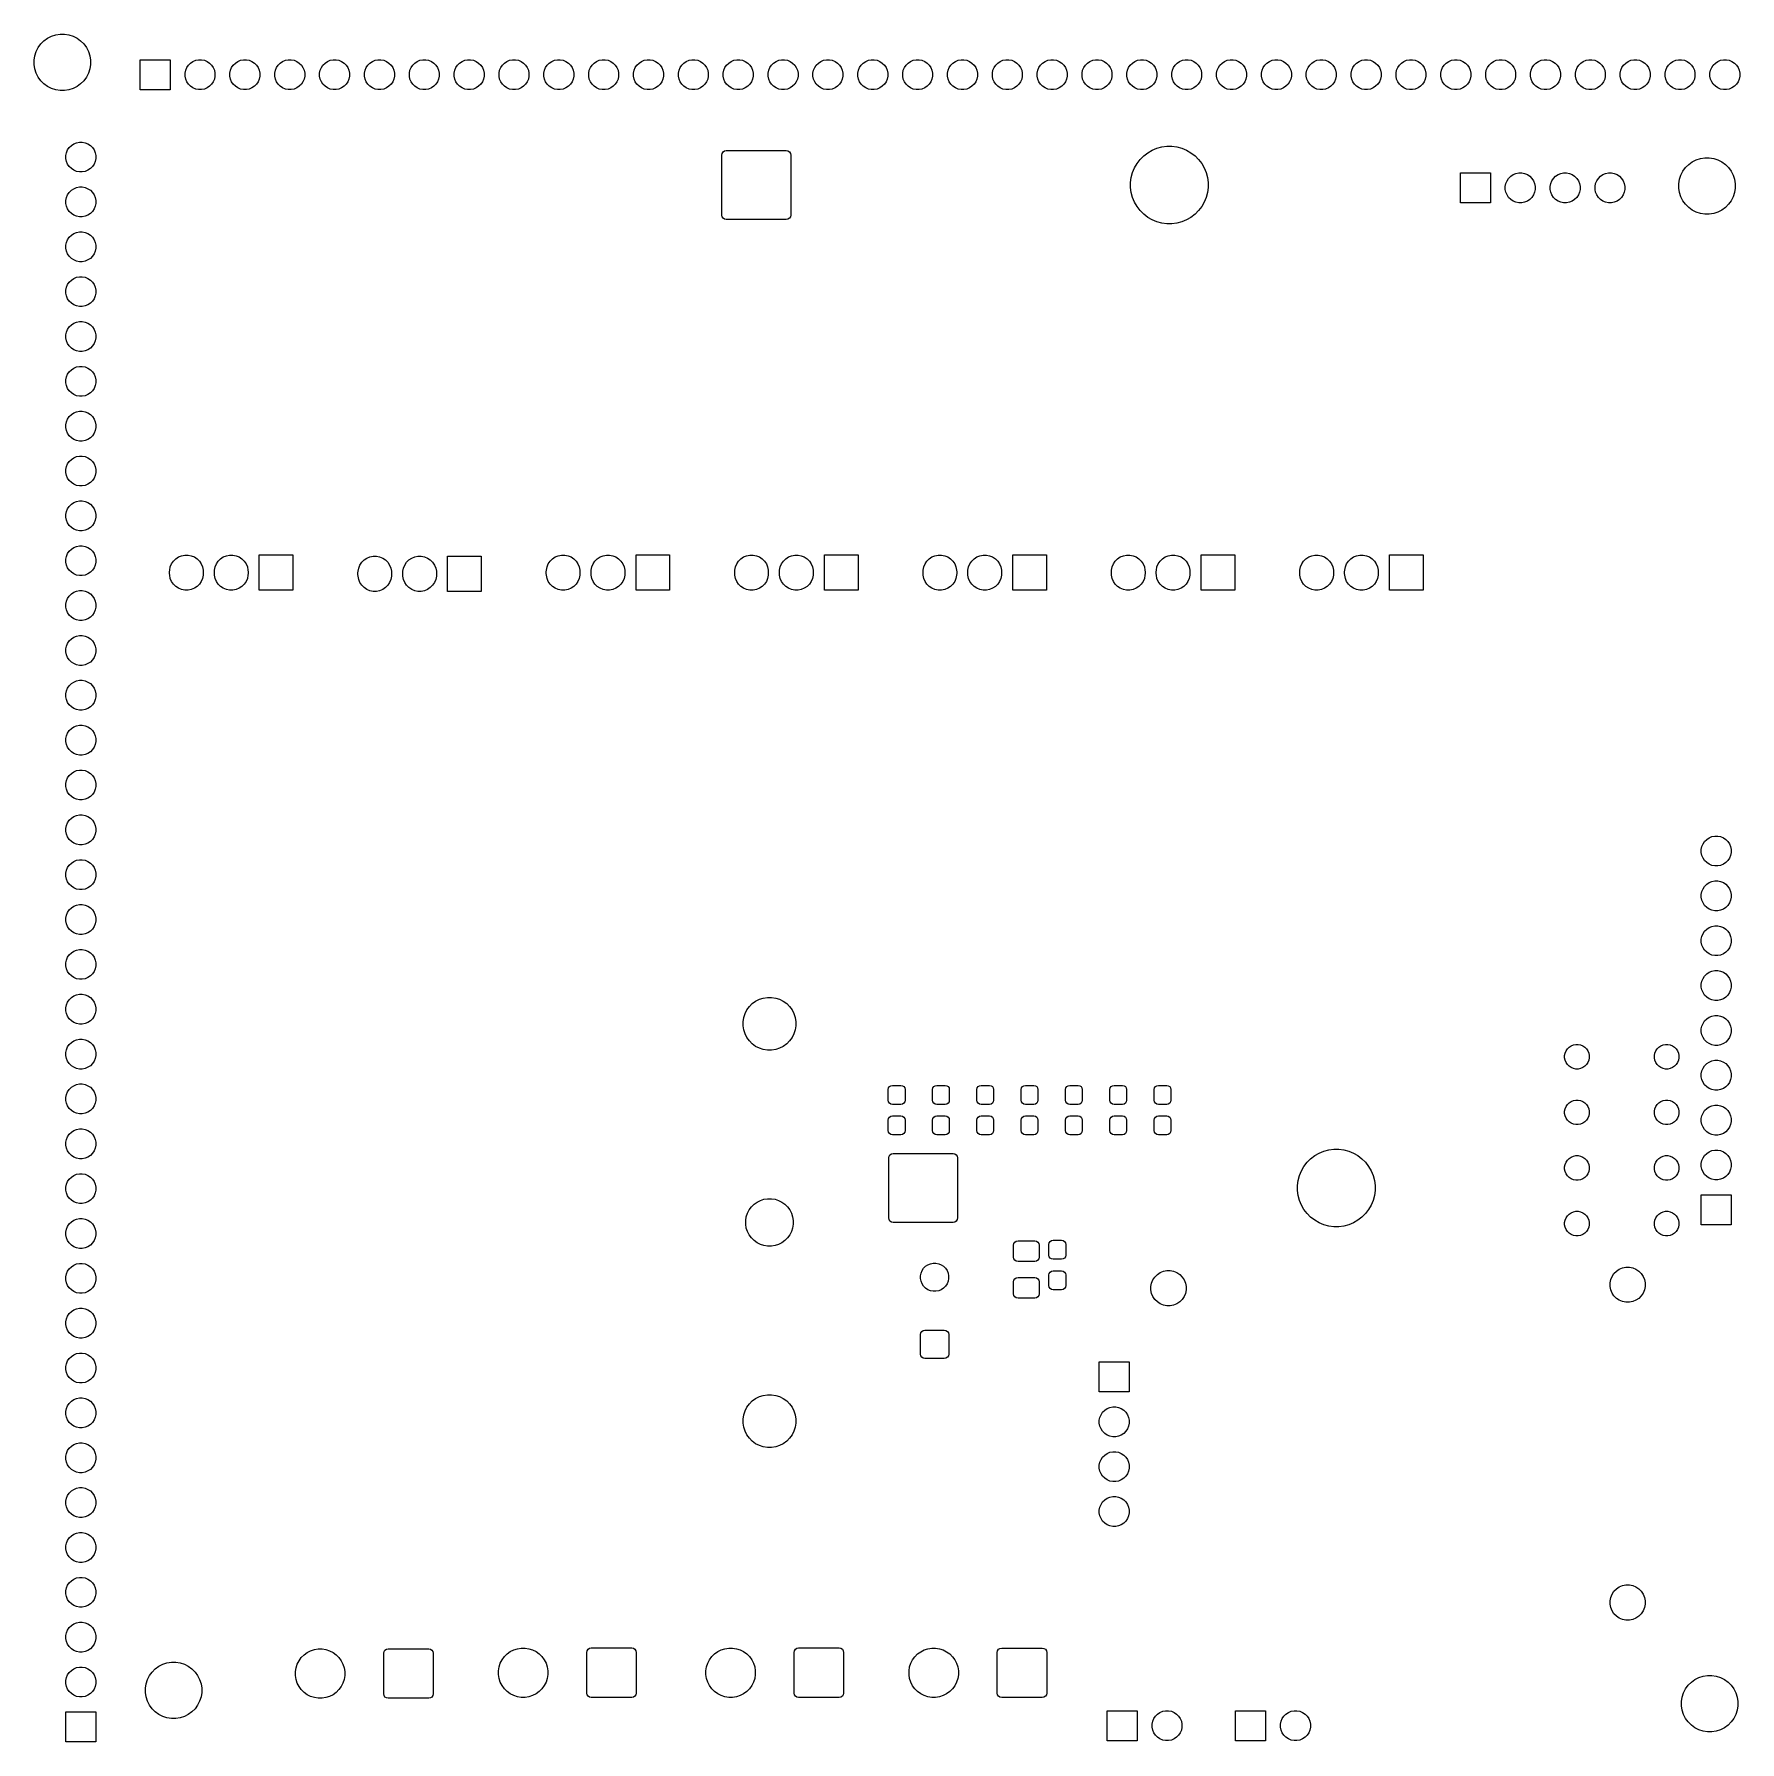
# Model space of a CAD drawing. Extents: x 82.6 to 179.2, y -147.9 to -51.2.
import ezdxf

# ---------------------------------------------------------------- set-up
doc = ezdxf.new("R2010")
doc.units = 0
doc.layers.add('BLACK', color=7, linetype='CONTINUOUS')

msp = doc.modelspace()

# ---------------------------------------------------------------- linework, layer by layer
at = {"layer": 'BLACK', "linetype": 'CONTINUOUS'}
for p, q in [((83.587707, -51.321793), (83.826487, -51.244208)), ((83.826487, -51.244208), (84.074465, -51.204932)), ((84.074465, -51.204932), (84.325535, -51.204932)), ((84.325535, -51.204932), (84.573513, -51.244208)), ((84.573513, -51.244208), (84.812293, -51.321793)), ((82.644208, -52.426487), (82.721793, -52.187707)), ((82.721793, -52.187707), (82.835776, -51.964002)), ((82.835776, -51.964002), (82.98335, -51.760883)), ((82.98335, -51.760883), (83.160883, -51.58335)), ((83.160883, -51.58335), (83.364002, -51.435776)), ((83.364002, -51.435776), (83.587707, -51.321793)), ((84.812293, -51.321793), (85.035998, -51.435776)), ((85.035998, -51.435776), (85.239117, -51.58335)), ((85.239117, -51.58335), (85.41665, -51.760883)), ((85.41665, -51.760883), (85.564224, -51.964002)), ((85.564224, -51.964002), (85.678207, -52.187707)), ((85.678207, -52.187707), (85.755792, -52.426487)), ((82.604932, -52.674465), (82.644208, -52.426487)), ((82.604932, -52.925535), (82.604932, -52.674465)), ((82.644208, -53.173513), (82.604932, -52.925535)), ((82.721793, -53.412293), (82.644208, -53.173513)), ((85.755792, -53.173513), (85.678207, -53.412293)), ((85.755792, -52.426487), (85.795068, -52.674465)), ((85.795068, -52.925535), (85.755792, -53.173513)), ((85.795068, -52.674465), (85.795068, -52.925535)), ((88.61, -54.35), (88.61, -52.65)), ((88.61, -52.65), (90.31, -52.65)), ((90.31, -52.65), (90.31, -54.35)), ((91.186601, -53.253258), (91.250367, -53.099313)), ((91.250367, -53.099313), (91.342941, -52.960766)), ((91.342941, -52.960766), (91.460766, -52.842941)), ((91.460766, -52.842941), (91.599313, -52.750367)), ((91.599313, -52.750367), (91.753258, -52.686601)), ((91.753258, -52.686601), (91.916685, -52.654093)), ((91.916685, -52.654093), (92.083315, -52.654093)), ((92.083315, -52.654093), (92.246742, -52.686601)), ((92.246742, -52.686601), (92.400687, -52.750367)), ((92.400687, -52.750367), (92.539234, -52.842941)), ((92.539234, -52.842941), (92.657059, -52.960766)), ((92.657059, -52.960766), (92.749633, -53.099313)), ((92.749633, -53.099313), (92.813399, -53.253258)), ((93.726601, -53.253258), (93.790367, -53.099313)), ((93.790367, -53.099313), (93.882941, -52.960766)), ((93.882941, -52.960766), (94.000766, -52.842941)), ((94.000766, -52.842941), (94.139313, -52.750367)), ((94.139313, -52.750367), (94.293258, -52.686601)), ((94.293258, -52.686601), (94.456685, -52.654093)), ((94.456685, -52.654093), (94.623315, -52.654093)), ((94.623315, -52.654093), (94.786742, -52.686601)), ((94.786742, -52.686601), (94.940687, -52.750367)), ((94.940687, -52.750367), (95.079234, -52.842941)), ((95.079234, -52.842941), (95.197059, -52.960766)), ((95.197059, -52.960766), (95.289633, -53.099313)), ((95.289633, -53.099313), (95.353399, -53.253258)), ((96.266601, -53.253258), (96.330367, -53.099313)), ((96.330367, -53.099313), (96.422941, -52.960766)), ((96.422941, -52.960766), (96.540766, -52.842941)), ((96.540766, -52.842941), (96.679313, -52.750367)), ((96.679313, -52.750367), (96.833258, -52.686601)), ((96.833258, -52.686601), (96.996685, -52.654093)), ((96.996685, -52.654093), (97.163315, -52.654093)), ((97.163315, -52.654093), (97.326742, -52.686601)), ((97.326742, -52.686601), (97.480687, -52.750367)), ((97.480687, -52.750367), (97.619234, -52.842941)), ((97.619234, -52.842941), (97.737059, -52.960766)), ((97.737059, -52.960766), (97.829633, -53.099313)), ((97.829633, -53.099313), (97.893399, -53.253258)), ((98.806601, -53.253258), (98.870367, -53.099313)), ((98.870367, -53.099313), (98.962941, -52.960766)), ((98.962941, -52.960766), (99.080766, -52.842941)), ((99.080766, -52.842941), (99.219313, -52.750367)), ((99.219313, -52.750367), (99.373258, -52.686601)), ((99.373258, -52.686601), (99.536685, -52.654093)), ((99.536685, -52.654093), (99.703315, -52.654093)), ((99.703315, -52.654093), (99.866742, -52.686601)), ((99.866742, -52.686601), (100.020687, -52.750367)), ((100.020687, -52.750367), (100.159234, -52.842941)), ((100.159234, -52.842941), (100.277059, -52.960766)), ((100.277059, -52.960766), (100.369633, -53.099313)), ((100.369633, -53.099313), (100.433399, -53.253258)), ((101.346601, -53.253258), (101.410367, -53.099313)), ((101.410367, -53.099313), (101.502941, -52.960766)), ((101.502941, -52.960766), (101.620766, -52.842941)), ((101.620766, -52.842941), (101.759313, -52.750367)), ((101.759313, -52.750367), (101.913258, -52.686601)), ((101.913258, -52.686601), (102.076685, -52.654093)), ((102.076685, -52.654093), (102.243315, -52.654093)), ((102.243315, -52.654093), (102.406742, -52.686601)), ((102.406742, -52.686601), (102.560687, -52.750367)), ((102.560687, -52.750367), (102.699234, -52.842941)), ((102.699234, -52.842941), (102.817059, -52.960766)), ((102.817059, -52.960766), (102.909633, -53.099313)), ((102.909633, -53.099313), (102.973399, -53.253258)), ((103.886601, -53.253258), (103.950367, -53.099313)), ((103.950367, -53.099313), (104.042941, -52.960766)), ((104.042941, -52.960766), (104.160766, -52.842941)), ((104.160766, -52.842941), (104.299313, -52.750367)), ((104.299313, -52.750367), (104.453258, -52.686601)), ((104.453258, -52.686601), (104.616685, -52.654093)), ((104.616685, -52.654093), (104.783315, -52.654093)), ((104.783315, -52.654093), (104.946742, -52.686601)), ((104.946742, -52.686601), (105.100687, -52.750367)), ((105.100687, -52.750367), (105.239234, -52.842941)), ((105.239234, -52.842941), (105.357059, -52.960766)), ((105.357059, -52.960766), (105.449633, -53.099313)), ((105.449633, -53.099313), (105.513399, -53.253258)), ((106.426601, -53.253258), (106.490367, -53.099313)), ((106.490367, -53.099313), (106.582941, -52.960766)), ((106.582941, -52.960766), (106.700766, -52.842941)), ((106.700766, -52.842941), (106.839313, -52.750367)), ((106.839313, -52.750367), (106.993258, -52.686601)), ((106.993258, -52.686601), (107.156685, -52.654093)), ((107.156685, -52.654093), (107.323315, -52.654093)), ((107.323315, -52.654093), (107.486742, -52.686601)), ((107.486742, -52.686601), (107.640687, -52.750367)), ((107.640687, -52.750367), (107.779234, -52.842941)), ((107.779234, -52.842941), (107.897059, -52.960766)), ((107.897059, -52.960766), (107.989633, -53.099313)), ((107.989633, -53.099313), (108.053399, -53.253258)), ((108.966601, -53.253258), (109.030367, -53.099313)), ((109.030367, -53.099313), (109.122941, -52.960766)), ((109.122941, -52.960766), (109.240766, -52.842941)), ((109.240766, -52.842941), (109.379313, -52.750367)), ((109.379313, -52.750367), (109.533258, -52.686601)), ((109.533258, -52.686601), (109.696685, -52.654093)), ((109.696685, -52.654093), (109.863315, -52.654093)), ((109.863315, -52.654093), (110.026742, -52.686601)), ((110.026742, -52.686601), (110.180687, -52.750367)), ((110.180687, -52.750367), (110.319234, -52.842941)), ((110.319234, -52.842941), (110.437059, -52.960766)), ((110.437059, -52.960766), (110.529633, -53.099313)), ((110.529633, -53.099313), (110.593399, -53.253258)), ((111.506601, -53.253258), (111.570367, -53.099313)), ((111.570367, -53.099313), (111.662941, -52.960766)), ((111.662941, -52.960766), (111.780766, -52.842941)), ((111.780766, -52.842941), (111.919313, -52.750367)), ((111.919313, -52.750367), (112.073258, -52.686601)), ((112.073258, -52.686601), (112.236685, -52.654093)), ((112.236685, -52.654093), (112.403315, -52.654093)), ((112.403315, -52.654093), (112.566742, -52.686601)), ((112.566742, -52.686601), (112.720687, -52.750367)), ((112.720687, -52.750367), (112.859234, -52.842941)), ((112.859234, -52.842941), (112.977059, -52.960766)), ((112.977059, -52.960766), (113.069633, -53.099313)), ((113.069633, -53.099313), (113.133399, -53.253258)), ((114.046601, -53.253258), (114.110367, -53.099313)), ((114.110367, -53.099313), (114.202941, -52.960766)), ((114.202941, -52.960766), (114.320766, -52.842941)), ((114.320766, -52.842941), (114.459313, -52.750367)), ((114.459313, -52.750367), (114.613258, -52.686601)), ((114.613258, -52.686601), (114.776685, -52.654093)), ((114.776685, -52.654093), (114.943315, -52.654093)), ((114.943315, -52.654093), (115.106742, -52.686601)), ((115.106742, -52.686601), (115.260687, -52.750367)), ((115.260687, -52.750367), (115.399234, -52.842941)), ((115.399234, -52.842941), (115.517059, -52.960766)), ((115.517059, -52.960766), (115.609633, -53.099313)), ((115.609633, -53.099313), (115.673399, -53.253258)), ((116.586601, -53.253258), (116.650367, -53.099313)), ((116.650367, -53.099313), (116.742941, -52.960766)), ((116.742941, -52.960766), (116.860766, -52.842941)), ((116.860766, -52.842941), (116.999313, -52.750367)), ((116.999313, -52.750367), (117.153258, -52.686601)), ((117.153258, -52.686601), (117.316685, -52.654093)), ((117.316685, -52.654093), (117.483315, -52.654093)), ((117.483315, -52.654093), (117.646742, -52.686601)), ((117.646742, -52.686601), (117.800687, -52.750367)), ((117.800687, -52.750367), (117.939234, -52.842941)), ((117.939234, -52.842941), (118.057059, -52.960766)), ((118.057059, -52.960766), (118.149633, -53.099313)), ((118.149633, -53.099313), (118.213399, -53.253258)), ((119.126601, -53.253258), (119.190367, -53.099313)), ((119.190367, -53.099313), (119.282941, -52.960766)), ((119.282941, -52.960766), (119.400766, -52.842941)), ((119.400766, -52.842941), (119.539313, -52.750367)), ((119.539313, -52.750367), (119.693258, -52.686601)), ((119.693258, -52.686601), (119.856685, -52.654093)), ((119.856685, -52.654093), (120.023315, -52.654093)), ((120.023315, -52.654093), (120.186742, -52.686601)), ((120.186742, -52.686601), (120.340687, -52.750367)), ((120.340687, -52.750367), (120.479234, -52.842941)), ((120.479234, -52.842941), (120.597059, -52.960766)), ((120.597059, -52.960766), (120.689633, -53.099313)), ((120.689633, -53.099313), (120.753399, -53.253258)), ((121.666601, -53.253258), (121.730367, -53.099313)), ((121.730367, -53.099313), (121.822941, -52.960766)), ((121.822941, -52.960766), (121.940766, -52.842941)), ((121.940766, -52.842941), (122.079313, -52.750367)), ((122.079313, -52.750367), (122.233258, -52.686601)), ((122.233258, -52.686601), (122.396685, -52.654093)), ((122.396685, -52.654093), (122.563315, -52.654093)), ((122.563315, -52.654093), (122.726742, -52.686601)), ((122.726742, -52.686601), (122.880687, -52.750367)), ((122.880687, -52.750367), (123.019234, -52.842941)), ((123.019234, -52.842941), (123.137059, -52.960766)), ((123.137059, -52.960766), (123.229633, -53.099313)), ((123.229633, -53.099313), (123.293399, -53.253258)), ((124.206601, -53.253258), (124.270367, -53.099313)), ((124.270367, -53.099313), (124.362941, -52.960766)), ((124.362941, -52.960766), (124.480766, -52.842941)), ((124.480766, -52.842941), (124.619313, -52.750367)), ((124.619313, -52.750367), (124.773258, -52.686601)), ((124.773258, -52.686601), (124.936685, -52.654093)), ((124.936685, -52.654093), (125.103315, -52.654093)), ((125.103315, -52.654093), (125.266742, -52.686601)), ((125.266742, -52.686601), (125.420687, -52.750367)), ((125.420687, -52.750367), (125.559234, -52.842941)), ((125.559234, -52.842941), (125.677059, -52.960766)), ((125.677059, -52.960766), (125.769633, -53.099313)), ((125.769633, -53.099313), (125.833399, -53.253258)), ((126.746601, -53.253258), (126.810367, -53.099313)), ((126.810367, -53.099313), (126.902941, -52.960766)), ((126.902941, -52.960766), (127.020766, -52.842941)), ((127.020766, -52.842941), (127.159313, -52.750367)), ((127.159313, -52.750367), (127.313258, -52.686601)), ((127.313258, -52.686601), (127.476685, -52.654093)), ((127.476685, -52.654093), (127.643315, -52.654093)), ((127.643315, -52.654093), (127.806742, -52.686601)), ((127.806742, -52.686601), (127.960687, -52.750367)), ((127.960687, -52.750367), (128.099234, -52.842941)), ((128.099234, -52.842941), (128.217059, -52.960766)), ((128.217059, -52.960766), (128.309633, -53.099313)), ((128.309633, -53.099313), (128.373399, -53.253258)), ((129.286601, -53.253258), (129.350367, -53.099313)), ((129.350367, -53.099313), (129.442941, -52.960766)), ((129.442941, -52.960766), (129.560766, -52.842941)), ((129.560766, -52.842941), (129.699313, -52.750367)), ((129.699313, -52.750367), (129.853258, -52.686601)), ((129.853258, -52.686601), (130.016685, -52.654093)), ((130.016685, -52.654093), (130.183315, -52.654093)), ((130.183315, -52.654093), (130.346742, -52.686601)), ((130.346742, -52.686601), (130.500687, -52.750367)), ((130.500687, -52.750367), (130.639234, -52.842941)), ((130.639234, -52.842941), (130.757059, -52.960766)), ((130.757059, -52.960766), (130.849633, -53.099313)), ((130.849633, -53.099313), (130.913399, -53.253258)), ((131.826601, -53.253258), (131.890367, -53.099313)), ((131.890367, -53.099313), (131.982941, -52.960766)), ((131.982941, -52.960766), (132.100766, -52.842941)), ((132.100766, -52.842941), (132.239313, -52.750367)), ((132.239313, -52.750367), (132.393258, -52.686601)), ((132.393258, -52.686601), (132.556685, -52.654093)), ((132.556685, -52.654093), (132.723315, -52.654093)), ((132.723315, -52.654093), (132.886742, -52.686601)), ((132.886742, -52.686601), (133.040687, -52.750367)), ((133.040687, -52.750367), (133.179234, -52.842941)), ((133.179234, -52.842941), (133.297059, -52.960766)), ((133.297059, -52.960766), (133.389633, -53.099313)), ((133.389633, -53.099313), (133.453399, -53.253258)), ((134.366601, -53.253258), (134.430367, -53.099313)), ((134.430367, -53.099313), (134.522941, -52.960766)), ((134.522941, -52.960766), (134.640766, -52.842941)), ((134.640766, -52.842941), (134.779313, -52.750367)), ((134.779313, -52.750367), (134.933258, -52.686601)), ((134.933258, -52.686601), (135.096685, -52.654093)), ((135.096685, -52.654093), (135.263315, -52.654093)), ((135.263315, -52.654093), (135.426742, -52.686601)), ((135.426742, -52.686601), (135.580687, -52.750367)), ((135.580687, -52.750367), (135.719234, -52.842941)), ((135.719234, -52.842941), (135.837059, -52.960766)), ((135.837059, -52.960766), (135.929633, -53.099313)), ((135.929633, -53.099313), (135.993399, -53.253258)), ((136.906601, -53.253258), (136.970367, -53.099313)), ((136.970367, -53.099313), (137.062941, -52.960766)), ((137.062941, -52.960766), (137.180766, -52.842941)), ((137.180766, -52.842941), (137.319313, -52.750367)), ((137.319313, -52.750367), (137.473258, -52.686601)), ((137.473258, -52.686601), (137.636685, -52.654093)), ((137.636685, -52.654093), (137.803315, -52.654093)), ((137.803315, -52.654093), (137.966742, -52.686601)), ((137.966742, -52.686601), (138.120687, -52.750367)), ((138.120687, -52.750367), (138.259234, -52.842941)), ((138.259234, -52.842941), (138.377059, -52.960766)), ((138.377059, -52.960766), (138.469633, -53.099313)), ((138.469633, -53.099313), (138.533399, -53.253258)), ((139.446601, -53.253258), (139.510367, -53.099313)), ((139.510367, -53.099313), (139.602941, -52.960766)), ((139.602941, -52.960766), (139.720766, -52.842941)), ((139.720766, -52.842941), (139.859313, -52.750367)), ((139.859313, -52.750367), (140.013258, -52.686601)), ((140.013258, -52.686601), (140.176685, -52.654093)), ((140.176685, -52.654093), (140.343315, -52.654093)), ((140.343315, -52.654093), (140.506742, -52.686601)), ((140.506742, -52.686601), (140.660687, -52.750367)), ((140.660687, -52.750367), (140.799234, -52.842941)), ((140.799234, -52.842941), (140.917059, -52.960766)), ((140.917059, -52.960766), (141.009633, -53.099313)), ((141.009633, -53.099313), (141.073399, -53.253258)), ((141.986601, -53.253258), (142.050367, -53.099313)), ((142.050367, -53.099313), (142.142941, -52.960766)), ((142.142941, -52.960766), (142.260766, -52.842941)), ((142.260766, -52.842941), (142.399313, -52.750367)), ((142.399313, -52.750367), (142.553258, -52.686601)), ((142.553258, -52.686601), (142.716685, -52.654093)), ((142.716685, -52.654093), (142.883315, -52.654093)), ((142.883315, -52.654093), (143.046742, -52.686601)), ((143.046742, -52.686601), (143.200687, -52.750367)), ((143.200687, -52.750367), (143.339234, -52.842941)), ((143.339234, -52.842941), (143.457059, -52.960766)), ((143.457059, -52.960766), (143.549633, -53.099313)), ((143.549633, -53.099313), (143.613399, -53.253258)), ((144.526601, -53.253258), (144.590367, -53.099313)), ((144.590367, -53.099313), (144.682941, -52.960766)), ((144.682941, -52.960766), (144.800766, -52.842941)), ((144.800766, -52.842941), (144.939313, -52.750367)), ((144.939313, -52.750367), (145.093258, -52.686601)), ((145.093258, -52.686601), (145.256685, -52.654093)), ((145.256685, -52.654093), (145.423315, -52.654093)), ((145.423315, -52.654093), (145.586742, -52.686601)), ((145.586742, -52.686601), (145.740687, -52.750367)), ((145.740687, -52.750367), (145.879234, -52.842941)), ((145.879234, -52.842941), (145.997059, -52.960766)), ((145.997059, -52.960766), (146.089633, -53.099313)), ((146.089633, -53.099313), (146.153399, -53.253258)), ((147.066601, -53.253258), (147.130367, -53.099313)), ((147.130367, -53.099313), (147.222941, -52.960766)), ((147.222941, -52.960766), (147.340766, -52.842941)), ((147.340766, -52.842941), (147.479313, -52.750367)), ((147.479313, -52.750367), (147.633258, -52.686601)), ((147.633258, -52.686601), (147.796685, -52.654093)), ((147.796685, -52.654093), (147.963315, -52.654093)), ((147.963315, -52.654093), (148.126742, -52.686601)), ((148.126742, -52.686601), (148.280687, -52.750367)), ((148.280687, -52.750367), (148.419234, -52.842941)), ((148.419234, -52.842941), (148.537059, -52.960766)), ((148.537059, -52.960766), (148.629633, -53.099313)), ((148.629633, -53.099313), (148.693399, -53.253258)), ((149.606601, -53.253258), (149.670367, -53.099313)), ((149.670367, -53.099313), (149.762941, -52.960766)), ((149.762941, -52.960766), (149.880766, -52.842941)), ((149.880766, -52.842941), (150.019313, -52.750367)), ((150.019313, -52.750367), (150.173258, -52.686601)), ((150.173258, -52.686601), (150.336685, -52.654093)), ((150.336685, -52.654093), (150.503315, -52.654093)), ((150.503315, -52.654093), (150.666742, -52.686601)), ((150.666742, -52.686601), (150.820687, -52.750367)), ((150.820687, -52.750367), (150.959234, -52.842941)), ((150.959234, -52.842941), (151.077059, -52.960766)), ((151.077059, -52.960766), (151.169633, -53.099313)), ((151.169633, -53.099313), (151.233399, -53.253258)), ((152.146601, -53.253258), (152.210367, -53.099313)), ((152.210367, -53.099313), (152.302941, -52.960766)), ((152.302941, -52.960766), (152.420766, -52.842941)), ((152.420766, -52.842941), (152.559313, -52.750367)), ((152.559313, -52.750367), (152.713258, -52.686601)), ((152.713258, -52.686601), (152.876685, -52.654093)), ((152.876685, -52.654093), (153.043315, -52.654093)), ((153.043315, -52.654093), (153.206742, -52.686601)), ((153.206742, -52.686601), (153.360687, -52.750367)), ((153.360687, -52.750367), (153.499234, -52.842941)), ((153.499234, -52.842941), (153.617059, -52.960766)), ((153.617059, -52.960766), (153.709633, -53.099313)), ((153.709633, -53.099313), (153.773399, -53.253258)), ((154.686601, -53.253258), (154.750367, -53.099313)), ((154.750367, -53.099313), (154.842941, -52.960766)), ((154.842941, -52.960766), (154.960766, -52.842941)), ((154.960766, -52.842941), (155.099313, -52.750367)), ((155.099313, -52.750367), (155.253258, -52.686601)), ((155.253258, -52.686601), (155.416685, -52.654093)), ((155.416685, -52.654093), (155.583315, -52.654093)), ((155.583315, -52.654093), (155.746742, -52.686601)), ((155.746742, -52.686601), (155.900687, -52.750367)), ((155.900687, -52.750367), (156.039234, -52.842941)), ((156.039234, -52.842941), (156.157059, -52.960766)), ((156.157059, -52.960766), (156.249633, -53.099313)), ((156.249633, -53.099313), (156.313399, -53.253258)), ((157.226601, -53.253258), (157.290367, -53.099313)), ((157.290367, -53.099313), (157.382941, -52.960766)), ((157.382941, -52.960766), (157.500766, -52.842941)), ((157.500766, -52.842941), (157.639313, -52.750367)), ((157.639313, -52.750367), (157.793258, -52.686601)), ((157.793258, -52.686601), (157.956685, -52.654093)), ((157.956685, -52.654093), (158.123315, -52.654093)), ((158.123315, -52.654093), (158.286742, -52.686601)), ((158.286742, -52.686601), (158.440687, -52.750367)), ((158.440687, -52.750367), (158.579234, -52.842941)), ((158.579234, -52.842941), (158.697059, -52.960766)), ((158.697059, -52.960766), (158.789633, -53.099313)), ((158.789633, -53.099313), (158.853399, -53.253258)), ((159.766601, -53.253258), (159.830367, -53.099313)), ((159.830367, -53.099313), (159.922941, -52.960766)), ((159.922941, -52.960766), (160.040766, -52.842941)), ((160.040766, -52.842941), (160.179313, -52.750367)), ((160.179313, -52.750367), (160.333258, -52.686601)), ((160.333258, -52.686601), (160.496685, -52.654093)), ((160.496685, -52.654093), (160.663315, -52.654093)), ((160.663315, -52.654093), (160.826742, -52.686601)), ((160.826742, -52.686601), (160.980687, -52.750367)), ((160.980687, -52.750367), (161.119234, -52.842941)), ((161.119234, -52.842941), (161.237059, -52.960766)), ((161.237059, -52.960766), (161.329633, -53.099313)), ((161.329633, -53.099313), (161.393399, -53.253258)), ((162.306601, -53.253258), (162.370367, -53.099313)), ((162.370367, -53.099313), (162.462941, -52.960766)), ((162.462941, -52.960766), (162.580766, -52.842941)), ((162.580766, -52.842941), (162.719313, -52.750367)), ((162.719313, -52.750367), (162.873258, -52.686601)), ((162.873258, -52.686601), (163.036685, -52.654093)), ((163.036685, -52.654093), (163.203315, -52.654093)), ((163.203315, -52.654093), (163.366742, -52.686601)), ((163.366742, -52.686601), (163.520687, -52.750367)), ((163.520687, -52.750367), (163.659234, -52.842941)), ((163.659234, -52.842941), (163.777059, -52.960766)), ((163.777059, -52.960766), (163.869633, -53.099313)), ((163.869633, -53.099313), (163.933399, -53.253258)), ((164.846601, -53.253258), (164.910367, -53.099313)), ((164.910367, -53.099313), (165.002941, -52.960766)), ((165.002941, -52.960766), (165.120766, -52.842941)), ((165.120766, -52.842941), (165.259313, -52.750367)), ((165.259313, -52.750367), (165.413258, -52.686601)), ((165.413258, -52.686601), (165.576685, -52.654093)), ((165.576685, -52.654093), (165.743315, -52.654093)), ((165.743315, -52.654093), (165.906742, -52.686601)), ((165.906742, -52.686601), (166.060687, -52.750367)), ((166.060687, -52.750367), (166.199234, -52.842941)), ((166.199234, -52.842941), (166.317059, -52.960766)), ((166.317059, -52.960766), (166.409633, -53.099313)), ((166.409633, -53.099313), (166.473399, -53.253258)), ((167.386601, -53.253258), (167.450367, -53.099313)), ((167.450367, -53.099313), (167.542941, -52.960766)), ((167.542941, -52.960766), (167.660766, -52.842941)), ((167.660766, -52.842941), (167.799313, -52.750367)), ((167.799313, -52.750367), (167.953258, -52.686601)), ((167.953258, -52.686601), (168.116685, -52.654093)), ((168.116685, -52.654093), (168.283315, -52.654093)), ((168.283315, -52.654093), (168.446742, -52.686601)), ((168.446742, -52.686601), (168.600687, -52.750367)), ((168.600687, -52.750367), (168.739234, -52.842941)), ((168.739234, -52.842941), (168.857059, -52.960766)), ((168.857059, -52.960766), (168.949633, -53.099313)), ((168.949633, -53.099313), (169.013399, -53.253258)), ((169.926601, -53.253258), (169.990367, -53.099313)), ((169.990367, -53.099313), (170.082941, -52.960766)), ((170.082941, -52.960766), (170.200766, -52.842941)), ((170.200766, -52.842941), (170.339313, -52.750367)), ((170.339313, -52.750367), (170.493258, -52.686601)), ((170.493258, -52.686601), (170.656685, -52.654093)), ((170.656685, -52.654093), (170.823315, -52.654093)), ((170.823315, -52.654093), (170.986742, -52.686601)), ((170.986742, -52.686601), (171.140687, -52.750367)), ((171.140687, -52.750367), (171.279234, -52.842941)), ((171.279234, -52.842941), (171.397059, -52.960766)), ((171.397059, -52.960766), (171.489633, -53.099313)), ((171.489633, -53.099313), (171.553399, -53.253258)), ((172.466601, -53.253258), (172.530367, -53.099313)), ((172.530367, -53.099313), (172.622941, -52.960766)), ((172.622941, -52.960766), (172.740766, -52.842941)), ((172.740766, -52.842941), (172.879313, -52.750367)), ((172.879313, -52.750367), (173.033258, -52.686601)), ((173.033258, -52.686601), (173.196685, -52.654093)), ((173.196685, -52.654093), (173.363315, -52.654093)), ((173.363315, -52.654093), (173.526742, -52.686601)), ((173.526742, -52.686601), (173.680687, -52.750367)), ((173.680687, -52.750367), (173.819234, -52.842941)), ((173.819234, -52.842941), (173.937059, -52.960766)), ((173.937059, -52.960766), (174.029633, -53.099313)), ((174.029633, -53.099313), (174.093399, -53.253258)), ((175.006601, -53.253258), (175.070367, -53.099313)), ((175.070367, -53.099313), (175.162941, -52.960766)), ((175.162941, -52.960766), (175.280766, -52.842941)), ((175.280766, -52.842941), (175.419313, -52.750367)), ((175.419313, -52.750367), (175.573258, -52.686601)), ((175.573258, -52.686601), (175.736685, -52.654093)), ((175.736685, -52.654093), (175.903315, -52.654093)), ((175.903315, -52.654093), (176.066742, -52.686601)), ((176.066742, -52.686601), (176.220687, -52.750367)), ((176.220687, -52.750367), (176.359234, -52.842941)), ((176.359234, -52.842941), (176.477059, -52.960766)), ((176.477059, -52.960766), (176.569633, -53.099313)), ((176.569633, -53.099313), (176.633399, -53.253258)), ((177.546601, -53.253258), (177.610367, -53.099313)), ((177.610367, -53.099313), (177.702941, -52.960766)), ((177.702941, -52.960766), (177.820766, -52.842941)), ((177.820766, -52.842941), (177.959313, -52.750367)), ((177.959313, -52.750367), (178.113258, -52.686601)), ((178.113258, -52.686601), (178.276685, -52.654093)), ((178.276685, -52.654093), (178.443315, -52.654093)), ((178.443315, -52.654093), (178.606742, -52.686601)), ((178.606742, -52.686601), (178.760687, -52.750367)), ((178.760687, -52.750367), (178.899234, -52.842941)), ((178.899234, -52.842941), (179.017059, -52.960766)), ((179.017059, -52.960766), (179.109633, -53.099313)), ((179.109633, -53.099313), (179.173399, -53.253258)), ((82.835776, -53.635998), (82.721793, -53.412293)), ((82.98335, -53.839117), (82.835776, -53.635998)), ((83.160883, -54.01665), (82.98335, -53.839117)), ((83.364002, -54.164224), (83.160883, -54.01665)), ((85.239117, -54.01665), (85.035998, -54.164224)), ((85.41665, -53.839117), (85.239117, -54.01665)), ((85.564224, -53.635998), (85.41665, -53.839117)), ((85.678207, -53.412293), (85.564224, -53.635998)), ((91.154093, -53.416685), (91.186601, -53.253258)), ((91.154093, -53.583315), (91.154093, -53.416685)), ((91.186601, -53.746742), (91.154093, -53.583315)), ((91.250367, -53.900687), (91.186601, -53.746742)), ((91.342941, -54.039234), (91.250367, -53.900687)), ((91.460766, -54.157059), (91.342941, -54.039234)), ((91.599313, -54.249633), (91.460766, -54.157059)), ((92.539234, -54.157059), (92.400687, -54.249633)), ((92.657059, -54.039234), (92.539234, -54.157059)), ((92.749633, -53.900687), (92.657059, -54.039234)), ((92.813399, -53.746742), (92.749633, -53.900687)), ((92.813399, -53.253258), (92.845907, -53.416685)), ((92.845907, -53.583315), (92.813399, -53.746742)), ((92.845907, -53.416685), (92.845907, -53.583315)), ((93.694093, -53.416685), (93.726601, -53.253258)), ((93.694093, -53.583315), (93.694093, -53.416685)), ((93.726601, -53.746742), (93.694093, -53.583315)), ((93.790367, -53.900687), (93.726601, -53.746742)), ((93.882941, -54.039234), (93.790367, -53.900687)), ((94.000766, -54.157059), (93.882941, -54.039234)), ((94.139313, -54.249633), (94.000766, -54.157059)), ((95.079234, -54.157059), (94.940687, -54.249633)), ((95.197059, -54.039234), (95.079234, -54.157059)), ((95.289633, -53.900687), (95.197059, -54.039234)), ((95.353399, -53.746742), (95.289633, -53.900687)), ((95.353399, -53.253258), (95.385907, -53.416685)), ((95.385907, -53.583315), (95.353399, -53.746742)), ((95.385907, -53.416685), (95.385907, -53.583315)), ((96.234093, -53.416685), (96.266601, -53.253258)), ((96.234093, -53.583315), (96.234093, -53.416685)), ((96.266601, -53.746742), (96.234093, -53.583315)), ((96.330367, -53.900687), (96.266601, -53.746742)), ((96.422941, -54.039234), (96.330367, -53.900687)), ((96.540766, -54.157059), (96.422941, -54.039234)), ((96.679313, -54.249633), (96.540766, -54.157059)), ((97.619234, -54.157059), (97.480687, -54.249633)), ((97.737059, -54.039234), (97.619234, -54.157059)), ((97.829633, -53.900687), (97.737059, -54.039234)), ((97.893399, -53.746742), (97.829633, -53.900687)), ((97.893399, -53.253258), (97.925907, -53.416685)), ((97.925907, -53.583315), (97.893399, -53.746742)), ((97.925907, -53.416685), (97.925907, -53.583315)), ((98.774093, -53.416685), (98.806601, -53.253258)), ((98.774093, -53.583315), (98.774093, -53.416685)), ((98.806601, -53.746742), (98.774093, -53.583315)), ((98.870367, -53.900687), (98.806601, -53.746742)), ((98.962941, -54.039234), (98.870367, -53.900687)), ((99.080766, -54.157059), (98.962941, -54.039234)), ((99.219313, -54.249633), (99.080766, -54.157059)), ((100.159234, -54.157059), (100.020687, -54.249633)), ((100.277059, -54.039234), (100.159234, -54.157059)), ((100.369633, -53.900687), (100.277059, -54.039234)), ((100.433399, -53.746742), (100.369633, -53.900687)), ((100.433399, -53.253258), (100.465907, -53.416685)), ((100.465907, -53.583315), (100.433399, -53.746742)), ((100.465907, -53.416685), (100.465907, -53.583315)), ((101.314093, -53.416685), (101.346601, -53.253258)), ((101.314093, -53.583315), (101.314093, -53.416685)), ((101.346601, -53.746742), (101.314093, -53.583315)), ((101.410367, -53.900687), (101.346601, -53.746742)), ((101.502941, -54.039234), (101.410367, -53.900687)), ((101.620766, -54.157059), (101.502941, -54.039234)), ((101.759313, -54.249633), (101.620766, -54.157059)), ((102.699234, -54.157059), (102.560687, -54.249633)), ((102.817059, -54.039234), (102.699234, -54.157059)), ((102.909633, -53.900687), (102.817059, -54.039234)), ((102.973399, -53.746742), (102.909633, -53.900687)), ((102.973399, -53.253258), (103.005907, -53.416685)), ((103.005907, -53.583315), (102.973399, -53.746742)), ((103.005907, -53.416685), (103.005907, -53.583315)), ((103.854093, -53.416685), (103.886601, -53.253258)), ((103.854093, -53.583315), (103.854093, -53.416685)), ((103.886601, -53.746742), (103.854093, -53.583315)), ((103.950367, -53.900687), (103.886601, -53.746742)), ((104.042941, -54.039234), (103.950367, -53.900687)), ((104.160766, -54.157059), (104.042941, -54.039234)), ((104.299313, -54.249633), (104.160766, -54.157059)), ((105.239234, -54.157059), (105.100687, -54.249633)), ((105.357059, -54.039234), (105.239234, -54.157059)), ((105.449633, -53.900687), (105.357059, -54.039234)), ((105.513399, -53.746742), (105.449633, -53.900687)), ((105.513399, -53.253258), (105.545907, -53.416685)), ((105.545907, -53.583315), (105.513399, -53.746742)), ((105.545907, -53.416685), (105.545907, -53.583315)), ((106.394093, -53.416685), (106.426601, -53.253258)), ((106.394093, -53.583315), (106.394093, -53.416685)), ((106.426601, -53.746742), (106.394093, -53.583315)), ((106.490367, -53.900687), (106.426601, -53.746742)), ((106.582941, -54.039234), (106.490367, -53.900687)), ((106.700766, -54.157059), (106.582941, -54.039234)), ((106.839313, -54.249633), (106.700766, -54.157059)), ((107.779234, -54.157059), (107.640687, -54.249633)), ((107.897059, -54.039234), (107.779234, -54.157059)), ((107.989633, -53.900687), (107.897059, -54.039234)), ((108.053399, -53.746742), (107.989633, -53.900687)), ((108.053399, -53.253258), (108.085907, -53.416685)), ((108.085907, -53.583315), (108.053399, -53.746742)), ((108.085907, -53.416685), (108.085907, -53.583315)), ((108.934093, -53.416685), (108.966601, -53.253258)), ((108.934093, -53.583315), (108.934093, -53.416685)), ((108.966601, -53.746742), (108.934093, -53.583315)), ((109.030367, -53.900687), (108.966601, -53.746742)), ((109.122941, -54.039234), (109.030367, -53.900687)), ((109.240766, -54.157059), (109.122941, -54.039234)), ((109.379313, -54.249633), (109.240766, -54.157059)), ((110.319234, -54.157059), (110.180687, -54.249633)), ((110.437059, -54.039234), (110.319234, -54.157059)), ((110.529633, -53.900687), (110.437059, -54.039234)), ((110.593399, -53.746742), (110.529633, -53.900687)), ((110.593399, -53.253258), (110.625907, -53.416685)), ((110.625907, -53.583315), (110.593399, -53.746742)), ((110.625907, -53.416685), (110.625907, -53.583315)), ((111.474093, -53.416685), (111.506601, -53.253258)), ((111.474093, -53.583315), (111.474093, -53.416685)), ((111.506601, -53.746742), (111.474093, -53.583315)), ((111.570367, -53.900687), (111.506601, -53.746742)), ((111.662941, -54.039234), (111.570367, -53.900687)), ((111.780766, -54.157059), (111.662941, -54.039234)), ((111.919313, -54.249633), (111.780766, -54.157059)), ((112.859234, -54.157059), (112.720687, -54.249633)), ((112.977059, -54.039234), (112.859234, -54.157059)), ((113.069633, -53.900687), (112.977059, -54.039234)), ((113.133399, -53.746742), (113.069633, -53.900687)), ((113.133399, -53.253258), (113.165907, -53.416685)), ((113.165907, -53.583315), (113.133399, -53.746742)), ((113.165907, -53.416685), (113.165907, -53.583315)), ((114.014093, -53.416685), (114.046601, -53.253258)), ((114.014093, -53.583315), (114.014093, -53.416685)), ((114.046601, -53.746742), (114.014093, -53.583315)), ((114.110367, -53.900687), (114.046601, -53.746742)), ((114.202941, -54.039234), (114.110367, -53.900687)), ((114.320766, -54.157059), (114.202941, -54.039234)), ((114.459313, -54.249633), (114.320766, -54.157059)), ((115.399234, -54.157059), (115.260687, -54.249633)), ((115.517059, -54.039234), (115.399234, -54.157059)), ((115.609633, -53.900687), (115.517059, -54.039234)), ((115.673399, -53.746742), (115.609633, -53.900687)), ((115.673399, -53.253258), (115.705907, -53.416685)), ((115.705907, -53.583315), (115.673399, -53.746742)), ((115.705907, -53.416685), (115.705907, -53.583315)), ((116.554093, -53.416685), (116.586601, -53.253258)), ((116.554093, -53.583315), (116.554093, -53.416685)), ((116.586601, -53.746742), (116.554093, -53.583315)), ((116.650367, -53.900687), (116.586601, -53.746742)), ((116.742941, -54.039234), (116.650367, -53.900687)), ((116.860766, -54.157059), (116.742941, -54.039234)), ((116.999313, -54.249633), (116.860766, -54.157059)), ((117.939234, -54.157059), (117.800687, -54.249633)), ((118.057059, -54.039234), (117.939234, -54.157059)), ((118.149633, -53.900687), (118.057059, -54.039234)), ((118.213399, -53.746742), (118.149633, -53.900687)), ((118.213399, -53.253258), (118.245907, -53.416685)), ((118.245907, -53.583315), (118.213399, -53.746742)), ((118.245907, -53.416685), (118.245907, -53.583315)), ((119.094093, -53.416685), (119.126601, -53.253258)), ((119.094093, -53.583315), (119.094093, -53.416685)), ((119.126601, -53.746742), (119.094093, -53.583315)), ((119.190367, -53.900687), (119.126601, -53.746742)), ((119.282941, -54.039234), (119.190367, -53.900687)), ((119.400766, -54.157059), (119.282941, -54.039234)), ((119.539313, -54.249633), (119.400766, -54.157059)), ((120.479234, -54.157059), (120.340687, -54.249633)), ((120.597059, -54.039234), (120.479234, -54.157059)), ((120.689633, -53.900687), (120.597059, -54.039234)), ((120.753399, -53.746742), (120.689633, -53.900687)), ((120.753399, -53.253258), (120.785907, -53.416685)), ((120.785907, -53.583315), (120.753399, -53.746742)), ((120.785907, -53.416685), (120.785907, -53.583315)), ((121.634093, -53.416685), (121.666601, -53.253258)), ((121.634093, -53.583315), (121.634093, -53.416685)), ((121.666601, -53.746742), (121.634093, -53.583315)), ((121.730367, -53.900687), (121.666601, -53.746742)), ((121.822941, -54.039234), (121.730367, -53.900687)), ((121.940766, -54.157059), (121.822941, -54.039234)), ((122.079313, -54.249633), (121.940766, -54.157059)), ((123.019234, -54.157059), (122.880687, -54.249633)), ((123.137059, -54.039234), (123.019234, -54.157059)), ((123.229633, -53.900687), (123.137059, -54.039234)), ((123.293399, -53.746742), (123.229633, -53.900687)), ((123.293399, -53.253258), (123.325907, -53.416685)), ((123.325907, -53.583315), (123.293399, -53.746742)), ((123.325907, -53.416685), (123.325907, -53.583315)), ((124.174093, -53.416685), (124.206601, -53.253258)), ((124.174093, -53.583315), (124.174093, -53.416685)), ((124.206601, -53.746742), (124.174093, -53.583315)), ((124.270367, -53.900687), (124.206601, -53.746742)), ((124.362941, -54.039234), (124.270367, -53.900687)), ((124.480766, -54.157059), (124.362941, -54.039234)), ((124.619313, -54.249633), (124.480766, -54.157059)), ((125.559234, -54.157059), (125.420687, -54.249633)), ((125.677059, -54.039234), (125.559234, -54.157059)), ((125.769633, -53.900687), (125.677059, -54.039234)), ((125.833399, -53.746742), (125.769633, -53.900687)), ((125.833399, -53.253258), (125.865907, -53.416685)), ((125.865907, -53.583315), (125.833399, -53.746742)), ((125.865907, -53.416685), (125.865907, -53.583315)), ((126.714093, -53.416685), (126.746601, -53.253258)), ((126.714093, -53.583315), (126.714093, -53.416685)), ((126.746601, -53.746742), (126.714093, -53.583315)), ((126.810367, -53.900687), (126.746601, -53.746742)), ((126.902941, -54.039234), (126.810367, -53.900687)), ((127.020766, -54.157059), (126.902941, -54.039234)), ((127.159313, -54.249633), (127.020766, -54.157059)), ((128.099234, -54.157059), (127.960687, -54.249633)), ((128.217059, -54.039234), (128.099234, -54.157059)), ((128.309633, -53.900687), (128.217059, -54.039234)), ((128.373399, -53.746742), (128.309633, -53.900687)), ((128.373399, -53.253258), (128.405907, -53.416685)), ((128.405907, -53.583315), (128.373399, -53.746742)), ((128.405907, -53.416685), (128.405907, -53.583315)), ((129.254093, -53.416685), (129.286601, -53.253258)), ((129.254093, -53.583315), (129.254093, -53.416685)), ((129.286601, -53.746742), (129.254093, -53.583315)), ((129.350367, -53.900687), (129.286601, -53.746742)), ((129.442941, -54.039234), (129.350367, -53.900687)), ((129.560766, -54.157059), (129.442941, -54.039234)), ((129.699313, -54.249633), (129.560766, -54.157059)), ((130.639234, -54.157059), (130.500687, -54.249633)), ((130.757059, -54.039234), (130.639234, -54.157059)), ((130.849633, -53.900687), (130.757059, -54.039234)), ((130.913399, -53.746742), (130.849633, -53.900687)), ((130.913399, -53.253258), (130.945907, -53.416685)), ((130.945907, -53.583315), (130.913399, -53.746742)), ((130.945907, -53.416685), (130.945907, -53.583315)), ((131.794093, -53.416685), (131.826601, -53.253258)), ((131.794093, -53.583315), (131.794093, -53.416685)), ((131.826601, -53.746742), (131.794093, -53.583315)), ((131.890367, -53.900687), (131.826601, -53.746742)), ((131.982941, -54.039234), (131.890367, -53.900687)), ((132.100766, -54.157059), (131.982941, -54.039234)), ((132.239313, -54.249633), (132.100766, -54.157059)), ((133.179234, -54.157059), (133.040687, -54.249633)), ((133.297059, -54.039234), (133.179234, -54.157059)), ((133.389633, -53.900687), (133.297059, -54.039234)), ((133.453399, -53.746742), (133.389633, -53.900687)), ((133.453399, -53.253258), (133.485907, -53.416685)), ((133.485907, -53.583315), (133.453399, -53.746742)), ((133.485907, -53.416685), (133.485907, -53.583315)), ((134.334093, -53.416685), (134.366601, -53.253258)), ((134.334093, -53.583315), (134.334093, -53.416685)), ((134.366601, -53.746742), (134.334093, -53.583315)), ((134.430367, -53.900687), (134.366601, -53.746742)), ((134.522941, -54.039234), (134.430367, -53.900687)), ((134.640766, -54.157059), (134.522941, -54.039234)), ((134.779313, -54.249633), (134.640766, -54.157059)), ((135.719234, -54.157059), (135.580687, -54.249633)), ((135.837059, -54.039234), (135.719234, -54.157059)), ((135.929633, -53.900687), (135.837059, -54.039234)), ((135.993399, -53.746742), (135.929633, -53.900687)), ((135.993399, -53.253258), (136.025907, -53.416685)), ((136.025907, -53.583315), (135.993399, -53.746742)), ((136.025907, -53.416685), (136.025907, -53.583315)), ((136.874093, -53.416685), (136.906601, -53.253258)), ((136.874093, -53.583315), (136.874093, -53.416685)), ((136.906601, -53.746742), (136.874093, -53.583315)), ((136.970367, -53.900687), (136.906601, -53.746742)), ((137.062941, -54.039234), (136.970367, -53.900687)), ((137.180766, -54.157059), (137.062941, -54.039234)), ((137.319313, -54.249633), (137.180766, -54.157059)), ((138.259234, -54.157059), (138.120687, -54.249633)), ((138.377059, -54.039234), (138.259234, -54.157059)), ((138.469633, -53.900687), (138.377059, -54.039234)), ((138.533399, -53.746742), (138.469633, -53.900687)), ((138.533399, -53.253258), (138.565907, -53.416685)), ((138.565907, -53.583315), (138.533399, -53.746742)), ((138.565907, -53.416685), (138.565907, -53.583315)), ((139.414093, -53.416685), (139.446601, -53.253258)), ((139.414093, -53.583315), (139.414093, -53.416685)), ((139.446601, -53.746742), (139.414093, -53.583315)), ((139.510367, -53.900687), (139.446601, -53.746742)), ((139.602941, -54.039234), (139.510367, -53.900687)), ((139.720766, -54.157059), (139.602941, -54.039234)), ((139.859313, -54.249633), (139.720766, -54.157059)), ((140.799234, -54.157059), (140.660687, -54.249633)), ((140.917059, -54.039234), (140.799234, -54.157059)), ((141.009633, -53.900687), (140.917059, -54.039234)), ((141.073399, -53.746742), (141.009633, -53.900687)), ((141.073399, -53.253258), (141.105907, -53.416685)), ((141.105907, -53.583315), (141.073399, -53.746742)), ((141.105907, -53.416685), (141.105907, -53.583315)), ((141.954093, -53.416685), (141.986601, -53.253258)), ((141.954093, -53.583315), (141.954093, -53.416685)), ((141.986601, -53.746742), (141.954093, -53.583315)), ((142.050367, -53.900687), (141.986601, -53.746742)), ((142.142941, -54.039234), (142.050367, -53.900687)), ((142.260766, -54.157059), (142.142941, -54.039234)), ((142.399313, -54.249633), (142.260766, -54.157059)), ((143.339234, -54.157059), (143.200687, -54.249633)), ((143.457059, -54.039234), (143.339234, -54.157059)), ((143.549633, -53.900687), (143.457059, -54.039234)), ((143.613399, -53.746742), (143.549633, -53.900687)), ((143.613399, -53.253258), (143.645907, -53.416685)), ((143.645907, -53.583315), (143.613399, -53.746742)), ((143.645907, -53.416685), (143.645907, -53.583315)), ((144.494093, -53.416685), (144.526601, -53.253258)), ((144.494093, -53.583315), (144.494093, -53.416685)), ((144.526601, -53.746742), (144.494093, -53.583315)), ((144.590367, -53.900687), (144.526601, -53.746742)), ((144.682941, -54.039234), (144.590367, -53.900687)), ((144.800766, -54.157059), (144.682941, -54.039234)), ((144.939313, -54.249633), (144.800766, -54.157059)), ((145.879234, -54.157059), (145.740687, -54.249633)), ((145.997059, -54.039234), (145.879234, -54.157059)), ((146.089633, -53.900687), (145.997059, -54.039234)), ((146.153399, -53.746742), (146.089633, -53.900687)), ((146.153399, -53.253258), (146.185907, -53.416685)), ((146.185907, -53.583315), (146.153399, -53.746742)), ((146.185907, -53.416685), (146.185907, -53.583315)), ((147.034093, -53.416685), (147.066601, -53.253258)), ((147.034093, -53.583315), (147.034093, -53.416685)), ((147.066601, -53.746742), (147.034093, -53.583315)), ((147.130367, -53.900687), (147.066601, -53.746742)), ((147.222941, -54.039234), (147.130367, -53.900687)), ((147.340766, -54.157059), (147.222941, -54.039234)), ((147.479313, -54.249633), (147.340766, -54.157059)), ((148.419234, -54.157059), (148.280687, -54.249633)), ((148.537059, -54.039234), (148.419234, -54.157059)), ((148.629633, -53.900687), (148.537059, -54.039234)), ((148.693399, -53.746742), (148.629633, -53.900687)), ((148.693399, -53.253258), (148.725907, -53.416685)), ((148.725907, -53.583315), (148.693399, -53.746742)), ((148.725907, -53.416685), (148.725907, -53.583315)), ((149.574093, -53.416685), (149.606601, -53.253258)), ((149.574093, -53.583315), (149.574093, -53.416685)), ((149.606601, -53.746742), (149.574093, -53.583315)), ((149.670367, -53.900687), (149.606601, -53.746742)), ((149.762941, -54.039234), (149.670367, -53.900687)), ((149.880766, -54.157059), (149.762941, -54.039234)), ((150.019313, -54.249633), (149.880766, -54.157059)), ((150.959234, -54.157059), (150.820687, -54.249633)), ((151.077059, -54.039234), (150.959234, -54.157059)), ((151.169633, -53.900687), (151.077059, -54.039234)), ((151.233399, -53.746742), (151.169633, -53.900687)), ((151.233399, -53.253258), (151.265907, -53.416685)), ((151.265907, -53.583315), (151.233399, -53.746742)), ((151.265907, -53.416685), (151.265907, -53.583315)), ((152.114093, -53.416685), (152.146601, -53.253258)), ((152.114093, -53.583315), (152.114093, -53.416685)), ((152.146601, -53.746742), (152.114093, -53.583315)), ((152.210367, -53.900687), (152.146601, -53.746742)), ((152.302941, -54.039234), (152.210367, -53.900687)), ((152.420766, -54.157059), (152.302941, -54.039234)), ((152.559313, -54.249633), (152.420766, -54.157059)), ((153.499234, -54.157059), (153.360687, -54.249633)), ((153.617059, -54.039234), (153.499234, -54.157059)), ((153.709633, -53.900687), (153.617059, -54.039234)), ((153.773399, -53.746742), (153.709633, -53.900687)), ((153.773399, -53.253258), (153.805907, -53.416685)), ((153.805907, -53.583315), (153.773399, -53.746742)), ((153.805907, -53.416685), (153.805907, -53.583315)), ((154.654093, -53.416685), (154.686601, -53.253258)), ((154.654093, -53.583315), (154.654093, -53.416685)), ((154.686601, -53.746742), (154.654093, -53.583315)), ((154.750367, -53.900687), (154.686601, -53.746742)), ((154.842941, -54.039234), (154.750367, -53.900687)), ((154.960766, -54.157059), (154.842941, -54.039234)), ((155.099313, -54.249633), (154.960766, -54.157059)), ((156.039234, -54.157059), (155.900687, -54.249633)), ((156.157059, -54.039234), (156.039234, -54.157059)), ((156.249633, -53.900687), (156.157059, -54.039234)), ((156.313399, -53.746742), (156.249633, -53.900687)), ((156.313399, -53.253258), (156.345907, -53.416685)), ((156.345907, -53.583315), (156.313399, -53.746742)), ((156.345907, -53.416685), (156.345907, -53.583315)), ((157.194093, -53.416685), (157.226601, -53.253258)), ((157.194093, -53.583315), (157.194093, -53.416685)), ((157.226601, -53.746742), (157.194093, -53.583315)), ((157.290367, -53.900687), (157.226601, -53.746742)), ((157.382941, -54.039234), (157.290367, -53.900687)), ((157.500766, -54.157059), (157.382941, -54.039234)), ((157.639313, -54.249633), (157.500766, -54.157059)), ((158.579234, -54.157059), (158.440687, -54.249633)), ((158.697059, -54.039234), (158.579234, -54.157059)), ((158.789633, -53.900687), (158.697059, -54.039234)), ((158.853399, -53.746742), (158.789633, -53.900687)), ((158.853399, -53.253258), (158.885907, -53.416685)), ((158.885907, -53.583315), (158.853399, -53.746742)), ((158.885907, -53.416685), (158.885907, -53.583315)), ((159.734093, -53.416685), (159.766601, -53.253258)), ((159.734093, -53.583315), (159.734093, -53.416685)), ((159.766601, -53.746742), (159.734093, -53.583315)), ((159.830367, -53.900687), (159.766601, -53.746742)), ((159.922941, -54.039234), (159.830367, -53.900687)), ((160.040766, -54.157059), (159.922941, -54.039234)), ((160.179313, -54.249633), (160.040766, -54.157059)), ((161.119234, -54.157059), (160.980687, -54.249633)), ((161.237059, -54.039234), (161.119234, -54.157059)), ((161.329633, -53.900687), (161.237059, -54.039234)), ((161.393399, -53.746742), (161.329633, -53.900687)), ((161.393399, -53.253258), (161.425907, -53.416685)), ((161.425907, -53.583315), (161.393399, -53.746742)), ((161.425907, -53.416685), (161.425907, -53.583315)), ((162.274093, -53.416685), (162.306601, -53.253258)), ((162.274093, -53.583315), (162.274093, -53.416685)), ((162.306601, -53.746742), (162.274093, -53.583315)), ((162.370367, -53.900687), (162.306601, -53.746742)), ((162.462941, -54.039234), (162.370367, -53.900687)), ((162.580766, -54.157059), (162.462941, -54.039234)), ((162.719313, -54.249633), (162.580766, -54.157059)), ((163.659234, -54.157059), (163.520687, -54.249633)), ((163.777059, -54.039234), (163.659234, -54.157059)), ((163.869633, -53.900687), (163.777059, -54.039234)), ((163.933399, -53.746742), (163.869633, -53.900687)), ((163.933399, -53.253258), (163.965907, -53.416685)), ((163.965907, -53.583315), (163.933399, -53.746742)), ((163.965907, -53.416685), (163.965907, -53.583315)), ((164.814093, -53.416685), (164.846601, -53.253258)), ((164.814093, -53.583315), (164.814093, -53.416685)), ((164.846601, -53.746742), (164.814093, -53.583315)), ((164.910367, -53.900687), (164.846601, -53.746742)), ((165.002941, -54.039234), (164.910367, -53.900687)), ((165.120766, -54.157059), (165.002941, -54.039234)), ((165.259313, -54.249633), (165.120766, -54.157059)), ((166.199234, -54.157059), (166.060687, -54.249633)), ((166.317059, -54.039234), (166.199234, -54.157059)), ((166.409633, -53.900687), (166.317059, -54.039234)), ((166.473399, -53.746742), (166.409633, -53.900687)), ((166.473399, -53.253258), (166.505907, -53.416685)), ((166.505907, -53.583315), (166.473399, -53.746742)), ((166.505907, -53.416685), (166.505907, -53.583315)), ((167.354093, -53.416685), (167.386601, -53.253258)), ((167.354093, -53.583315), (167.354093, -53.416685)), ((167.386601, -53.746742), (167.354093, -53.583315)), ((167.450367, -53.900687), (167.386601, -53.746742)), ((167.542941, -54.039234), (167.450367, -53.900687)), ((167.660766, -54.157059), (167.542941, -54.039234)), ((167.799313, -54.249633), (167.660766, -54.157059)), ((168.739234, -54.157059), (168.600687, -54.249633)), ((168.857059, -54.039234), (168.739234, -54.157059)), ((168.949633, -53.900687), (168.857059, -54.039234)), ((169.013399, -53.746742), (168.949633, -53.900687)), ((169.013399, -53.253258), (169.045907, -53.416685)), ((169.045907, -53.583315), (169.013399, -53.746742)), ((169.045907, -53.416685), (169.045907, -53.583315)), ((169.894093, -53.416685), (169.926601, -53.253258)), ((169.894093, -53.583315), (169.894093, -53.416685)), ((169.926601, -53.746742), (169.894093, -53.583315)), ((169.990367, -53.900687), (169.926601, -53.746742)), ((170.082941, -54.039234), (169.990367, -53.900687)), ((170.200766, -54.157059), (170.082941, -54.039234)), ((170.339313, -54.249633), (170.200766, -54.157059)), ((171.279234, -54.157059), (171.140687, -54.249633)), ((171.397059, -54.039234), (171.279234, -54.157059)), ((171.489633, -53.900687), (171.397059, -54.039234)), ((171.553399, -53.746742), (171.489633, -53.900687)), ((171.553399, -53.253258), (171.585907, -53.416685)), ((171.585907, -53.583315), (171.553399, -53.746742)), ((171.585907, -53.416685), (171.585907, -53.583315)), ((172.434093, -53.416685), (172.466601, -53.253258)), ((172.434093, -53.583315), (172.434093, -53.416685)), ((172.466601, -53.746742), (172.434093, -53.583315)), ((172.530367, -53.900687), (172.466601, -53.746742)), ((172.622941, -54.039234), (172.530367, -53.900687)), ((172.740766, -54.157059), (172.622941, -54.039234)), ((172.879313, -54.249633), (172.740766, -54.157059)), ((173.819234, -54.157059), (173.680687, -54.249633)), ((173.937059, -54.039234), (173.819234, -54.157059)), ((174.029633, -53.900687), (173.937059, -54.039234)), ((174.093399, -53.746742), (174.029633, -53.900687)), ((174.093399, -53.253258), (174.125907, -53.416685)), ((174.125907, -53.583315), (174.093399, -53.746742)), ((174.125907, -53.416685), (174.125907, -53.583315)), ((174.974093, -53.416685), (175.006601, -53.253258)), ((174.974093, -53.583315), (174.974093, -53.416685)), ((175.006601, -53.746742), (174.974093, -53.583315)), ((175.070367, -53.900687), (175.006601, -53.746742)), ((175.162941, -54.039234), (175.070367, -53.900687)), ((175.280766, -54.157059), (175.162941, -54.039234)), ((175.419313, -54.249633), (175.280766, -54.157059)), ((176.359234, -54.157059), (176.220687, -54.249633)), ((176.477059, -54.039234), (176.359234, -54.157059)), ((176.569633, -53.900687), (176.477059, -54.039234)), ((176.633399, -53.746742), (176.569633, -53.900687)), ((176.633399, -53.253258), (176.665907, -53.416685)), ((176.665907, -53.583315), (176.633399, -53.746742)), ((176.665907, -53.416685), (176.665907, -53.583315)), ((177.514093, -53.416685), (177.546601, -53.253258)), ((177.514093, -53.583315), (177.514093, -53.416685)), ((177.546601, -53.746742), (177.514093, -53.583315)), ((177.610367, -53.900687), (177.546601, -53.746742)), ((177.702941, -54.039234), (177.610367, -53.900687)), ((177.820766, -54.157059), (177.702941, -54.039234)), ((177.959313, -54.249633), (177.820766, -54.157059)), ((178.899234, -54.157059), (178.760687, -54.249633)), ((179.017059, -54.039234), (178.899234, -54.157059)), ((179.109633, -53.900687), (179.017059, -54.039234)), ((179.173399, -53.746742), (179.109633, -53.900687)), ((179.173399, -53.253258), (179.205907, -53.416685)), ((179.205907, -53.583315), (179.173399, -53.746742)), ((179.205907, -53.416685), (179.205907, -53.583315)), ((83.587707, -54.278207), (83.364002, -54.164224)), ((83.826487, -54.355792), (83.587707, -54.278207)), ((84.074465, -54.395068), (83.826487, -54.355792)), ((84.325535, -54.395068), (84.074465, -54.395068)), ((84.573513, -54.355792), (84.325535, -54.395068)), ((84.812293, -54.278207), (84.573513, -54.355792)), ((85.035998, -54.164224), (84.812293, -54.278207)), ((90.31, -54.35), (88.61, -54.35)), ((91.753258, -54.313399), (91.599313, -54.249633)), ((91.916685, -54.345907), (91.753258, -54.313399)), ((92.083315, -54.345907), (91.916685, -54.345907)), ((92.246742, -54.313399), (92.083315, -54.345907)), ((92.400687, -54.249633), (92.246742, -54.313399)), ((94.293258, -54.313399), (94.139313, -54.249633)), ((94.456685, -54.345907), (94.293258, -54.313399)), ((94.623315, -54.345907), (94.456685, -54.345907)), ((94.786742, -54.313399), (94.623315, -54.345907)), ((94.940687, -54.249633), (94.786742, -54.313399)), ((96.833258, -54.313399), (96.679313, -54.249633)), ((96.996685, -54.345907), (96.833258, -54.313399)), ((97.163315, -54.345907), (96.996685, -54.345907)), ((97.326742, -54.313399), (97.163315, -54.345907)), ((97.480687, -54.249633), (97.326742, -54.313399)), ((99.373258, -54.313399), (99.219313, -54.249633)), ((99.536685, -54.345907), (99.373258, -54.313399)), ((99.703315, -54.345907), (99.536685, -54.345907)), ((99.866742, -54.313399), (99.703315, -54.345907)), ((100.020687, -54.249633), (99.866742, -54.313399)), ((101.913258, -54.313399), (101.759313, -54.249633)), ((102.076685, -54.345907), (101.913258, -54.313399)), ((102.243315, -54.345907), (102.076685, -54.345907)), ((102.406742, -54.313399), (102.243315, -54.345907)), ((102.560687, -54.249633), (102.406742, -54.313399)), ((104.453258, -54.313399), (104.299313, -54.249633)), ((104.616685, -54.345907), (104.453258, -54.313399)), ((104.783315, -54.345907), (104.616685, -54.345907)), ((104.946742, -54.313399), (104.783315, -54.345907)), ((105.100687, -54.249633), (104.946742, -54.313399)), ((106.993258, -54.313399), (106.839313, -54.249633)), ((107.156685, -54.345907), (106.993258, -54.313399)), ((107.323315, -54.345907), (107.156685, -54.345907)), ((107.486742, -54.313399), (107.323315, -54.345907)), ((107.640687, -54.249633), (107.486742, -54.313399)), ((109.533258, -54.313399), (109.379313, -54.249633)), ((109.696685, -54.345907), (109.533258, -54.313399)), ((109.863315, -54.345907), (109.696685, -54.345907)), ((110.026742, -54.313399), (109.863315, -54.345907)), ((110.180687, -54.249633), (110.026742, -54.313399)), ((112.073258, -54.313399), (111.919313, -54.249633)), ((112.236685, -54.345907), (112.073258, -54.313399)), ((112.403315, -54.345907), (112.236685, -54.345907)), ((112.566742, -54.313399), (112.403315, -54.345907)), ((112.720687, -54.249633), (112.566742, -54.313399)), ((114.613258, -54.313399), (114.459313, -54.249633)), ((114.776685, -54.345907), (114.613258, -54.313399)), ((114.943315, -54.345907), (114.776685, -54.345907)), ((115.106742, -54.313399), (114.943315, -54.345907)), ((115.260687, -54.249633), (115.106742, -54.313399)), ((117.153258, -54.313399), (116.999313, -54.249633)), ((117.316685, -54.345907), (117.153258, -54.313399)), ((117.483315, -54.345907), (117.316685, -54.345907)), ((117.646742, -54.313399), (117.483315, -54.345907)), ((117.800687, -54.249633), (117.646742, -54.313399)), ((119.693258, -54.313399), (119.539313, -54.249633)), ((119.856685, -54.345907), (119.693258, -54.313399)), ((120.023315, -54.345907), (119.856685, -54.345907)), ((120.186742, -54.313399), (120.023315, -54.345907)), ((120.340687, -54.249633), (120.186742, -54.313399)), ((122.233258, -54.313399), (122.079313, -54.249633)), ((122.396685, -54.345907), (122.233258, -54.313399)), ((122.563315, -54.345907), (122.396685, -54.345907)), ((122.726742, -54.313399), (122.563315, -54.345907)), ((122.880687, -54.249633), (122.726742, -54.313399)), ((124.773258, -54.313399), (124.619313, -54.249633)), ((124.936685, -54.345907), (124.773258, -54.313399)), ((125.103315, -54.345907), (124.936685, -54.345907)), ((125.266742, -54.313399), (125.103315, -54.345907)), ((125.420687, -54.249633), (125.266742, -54.313399)), ((127.313258, -54.313399), (127.159313, -54.249633)), ((127.476685, -54.345907), (127.313258, -54.313399)), ((127.643315, -54.345907), (127.476685, -54.345907)), ((127.806742, -54.313399), (127.643315, -54.345907)), ((127.960687, -54.249633), (127.806742, -54.313399)), ((129.853258, -54.313399), (129.699313, -54.249633)), ((130.016685, -54.345907), (129.853258, -54.313399)), ((130.183315, -54.345907), (130.016685, -54.345907)), ((130.346742, -54.313399), (130.183315, -54.345907)), ((130.500687, -54.249633), (130.346742, -54.313399)), ((132.393258, -54.313399), (132.239313, -54.249633)), ((132.556685, -54.345907), (132.393258, -54.313399)), ((132.723315, -54.345907), (132.556685, -54.345907)), ((132.886742, -54.313399), (132.723315, -54.345907)), ((133.040687, -54.249633), (132.886742, -54.313399)), ((134.933258, -54.313399), (134.779313, -54.249633)), ((135.096685, -54.345907), (134.933258, -54.313399)), ((135.263315, -54.345907), (135.096685, -54.345907)), ((135.426742, -54.313399), (135.263315, -54.345907)), ((135.580687, -54.249633), (135.426742, -54.313399)), ((137.473258, -54.313399), (137.319313, -54.249633)), ((137.636685, -54.345907), (137.473258, -54.313399)), ((137.803315, -54.345907), (137.636685, -54.345907)), ((137.966742, -54.313399), (137.803315, -54.345907)), ((138.120687, -54.249633), (137.966742, -54.313399)), ((140.013258, -54.313399), (139.859313, -54.249633)), ((140.176685, -54.345907), (140.013258, -54.313399)), ((140.343315, -54.345907), (140.176685, -54.345907)), ((140.506742, -54.313399), (140.343315, -54.345907)), ((140.660687, -54.249633), (140.506742, -54.313399)), ((142.553258, -54.313399), (142.399313, -54.249633)), ((142.716685, -54.345907), (142.553258, -54.313399)), ((142.883315, -54.345907), (142.716685, -54.345907)), ((143.046742, -54.313399), (142.883315, -54.345907)), ((143.200687, -54.249633), (143.046742, -54.313399)), ((145.093258, -54.313399), (144.939313, -54.249633)), ((145.256685, -54.345907), (145.093258, -54.313399)), ((145.423315, -54.345907), (145.256685, -54.345907)), ((145.586742, -54.313399), (145.423315, -54.345907)), ((145.740687, -54.249633), (145.586742, -54.313399)), ((147.633258, -54.313399), (147.479313, -54.249633)), ((147.796685, -54.345907), (147.633258, -54.313399)), ((147.963315, -54.345907), (147.796685, -54.345907)), ((148.126742, -54.313399), (147.963315, -54.345907)), ((148.280687, -54.249633), (148.126742, -54.313399)), ((150.173258, -54.313399), (150.019313, -54.249633)), ((150.336685, -54.345907), (150.173258, -54.313399)), ((150.503315, -54.345907), (150.336685, -54.345907)), ((150.666742, -54.313399), (150.503315, -54.345907)), ((150.820687, -54.249633), (150.666742, -54.313399)), ((152.713258, -54.313399), (152.559313, -54.249633)), ((152.876685, -54.345907), (152.713258, -54.313399)), ((153.043315, -54.345907), (152.876685, -54.345907)), ((153.206742, -54.313399), (153.043315, -54.345907)), ((153.360687, -54.249633), (153.206742, -54.313399)), ((155.253258, -54.313399), (155.099313, -54.249633)), ((155.416685, -54.345907), (155.253258, -54.313399)), ((155.583315, -54.345907), (155.416685, -54.345907)), ((155.746742, -54.313399), (155.583315, -54.345907)), ((155.900687, -54.249633), (155.746742, -54.313399)), ((157.793258, -54.313399), (157.639313, -54.249633)), ((157.956685, -54.345907), (157.793258, -54.313399)), ((158.123315, -54.345907), (157.956685, -54.345907)), ((158.286742, -54.313399), (158.123315, -54.345907)), ((158.440687, -54.249633), (158.286742, -54.313399)), ((160.333258, -54.313399), (160.179313, -54.249633)), ((160.496685, -54.345907), (160.333258, -54.313399)), ((160.663315, -54.345907), (160.496685, -54.345907)), ((160.826742, -54.313399), (160.663315, -54.345907)), ((160.980687, -54.249633), (160.826742, -54.313399)), ((162.873258, -54.313399), (162.719313, -54.249633)), ((163.036685, -54.345907), (162.873258, -54.313399)), ((163.203315, -54.345907), (163.036685, -54.345907)), ((163.366742, -54.313399), (163.203315, -54.345907)), ((163.520687, -54.249633), (163.366742, -54.313399)), ((165.413258, -54.313399), (165.259313, -54.249633)), ((165.576685, -54.345907), (165.413258, -54.313399)), ((165.743315, -54.345907), (165.576685, -54.345907)), ((165.906742, -54.313399), (165.743315, -54.345907)), ((166.060687, -54.249633), (165.906742, -54.313399)), ((167.953258, -54.313399), (167.799313, -54.249633)), ((168.116685, -54.345907), (167.953258, -54.313399)), ((168.283315, -54.345907), (168.116685, -54.345907)), ((168.446742, -54.313399), (168.283315, -54.345907)), ((168.600687, -54.249633), (168.446742, -54.313399)), ((170.493258, -54.313399), (170.339313, -54.249633)), ((170.656685, -54.345907), (170.493258, -54.313399)), ((170.823315, -54.345907), (170.656685, -54.345907)), ((170.986742, -54.313399), (170.823315, -54.345907)), ((171.140687, -54.249633), (170.986742, -54.313399)), ((173.033258, -54.313399), (172.879313, -54.249633)), ((173.196685, -54.345907), (173.033258, -54.313399)), ((173.363315, -54.345907), (173.196685, -54.345907)), ((173.526742, -54.313399), (173.363315, -54.345907)), ((173.680687, -54.249633), (173.526742, -54.313399)), ((175.573258, -54.313399), (175.419313, -54.249633)), ((175.736685, -54.345907), (175.573258, -54.313399)), ((175.903315, -54.345907), (175.736685, -54.345907)), ((176.066742, -54.313399), (175.903315, -54.345907)), ((176.220687, -54.249633), (176.066742, -54.313399)), ((178.113258, -54.313399), (177.959313, -54.249633)), ((178.276685, -54.345907), (178.113258, -54.313399)), ((178.443315, -54.345907), (178.276685, -54.345907)), ((178.606742, -54.313399), (178.443315, -54.345907)), ((178.760687, -54.249633), (178.606742, -54.313399)), ((84.404093, -58.081685), (84.436601, -57.918258)), ((84.436601, -57.918258), (84.500367, -57.764313)), ((84.500367, -57.764313), (84.592941, -57.625766)), ((84.592941, -57.625766), (84.710766, -57.507941)), ((84.710766, -57.507941), (84.849313, -57.415367)), ((84.849313, -57.415367), (85.003258, -57.351601)), ((85.003258, -57.351601), (85.166685, -57.319093)), ((85.166685, -57.319093), (85.333315, -57.319093)), ((85.333315, -57.319093), (85.496742, -57.351601)), ((85.496742, -57.351601), (85.650687, -57.415367)), ((85.650687, -57.415367), (85.789234, -57.507941)), ((85.789234, -57.507941), (85.907059, -57.625766)), ((85.907059, -57.625766), (85.999633, -57.764313)), ((85.999633, -57.764313), (86.063399, -57.918258)), ((86.063399, -57.918258), (86.095907, -58.081685)), ((121.55, -58.050002), (121.56903, -57.95433)), ((121.56903, -57.95433), (121.623224, -57.873224)), ((121.623224, -57.873224), (121.70433, -57.81903)), ((121.70433, -57.81903), (121.800002, -57.8)), ((121.800002, -57.8), (125.199998, -57.8)), ((125.199998, -57.8), (125.29567, -57.81903)), ((125.29567, -57.81903), (125.376776, -57.873224)), ((125.376776, -57.873224), (125.43097, -57.95433)), ((125.43097, -57.95433), (125.45, -58.050002)), ((145.449439, -58.095952), (145.677745, -57.920767)), ((145.677745, -57.920767), (145.926965, -57.77688)), ((145.926965, -57.77688), (146.192833, -57.666754)), ((146.192833, -57.666754), (146.470801, -57.592272)), ((146.470801, -57.592272), (146.756113, -57.55471)), ((146.756113, -57.55471), (147.043887, -57.55471)), ((147.043887, -57.55471), (147.329199, -57.592272)), ((147.329199, -57.592272), (147.607167, -57.666754)), ((147.607167, -57.666754), (147.873035, -57.77688)), ((147.873035, -57.77688), (148.122255, -57.920767)), ((148.122255, -57.920767), (148.350561, -58.095952)), ((84.404093, -58.248315), (84.404093, -58.081685)), ((84.436601, -58.411742), (84.404093, -58.248315)), ((84.500367, -58.565687), (84.436601, -58.411742)), ((84.592941, -58.704234), (84.500367, -58.565687)), ((84.710766, -58.822059), (84.592941, -58.704234)), ((84.849313, -58.914633), (84.710766, -58.822059)), ((85.003258, -58.978399), (84.849313, -58.914633)), ((85.166685, -59.010907), (85.003258, -58.978399)), ((85.496742, -58.978399), (85.333315, -59.010907)), ((85.650687, -58.914633), (85.496742, -58.978399)), ((85.789234, -58.822059), (85.650687, -58.914633)), ((85.907059, -58.704234), (85.789234, -58.822059)), ((85.999633, -58.565687), (85.907059, -58.704234)), ((86.063399, -58.411742), (85.999633, -58.565687)), ((86.095907, -58.248315), (86.063399, -58.411742)), ((86.095907, -58.081685), (86.095907, -58.248315)), ((121.55, -61.449998), (121.55, -58.050002)), ((125.45, -58.050002), (125.45, -61.449998)), ((144.816754, -59.042833), (144.92688, -58.776965)), ((144.92688, -58.776965), (145.070767, -58.527745)), ((145.070767, -58.527745), (145.245952, -58.299439)), ((145.245952, -58.299439), (145.449439, -58.095952)), ((148.350561, -58.095952), (148.554048, -58.299439)), ((148.554048, -58.299439), (148.729233, -58.527745)), ((148.729233, -58.527745), (148.87312, -58.776965)), ((148.87312, -58.776965), (148.983246, -59.042833)), ((175.871793, -59.187707), (175.985776, -58.964002)), ((175.985776, -58.964002), (176.13335, -58.760883)), ((176.13335, -58.760883), (176.310883, -58.58335)), ((176.310883, -58.58335), (176.514002, -58.435776)), ((176.514002, -58.435776), (176.737707, -58.321793)), ((176.737707, -58.321793), (176.976487, -58.244208)), ((176.976487, -58.244208), (177.224465, -58.204932)), ((177.224465, -58.204932), (177.475535, -58.204932)), ((177.475535, -58.204932), (177.723513, -58.244208)), ((177.723513, -58.244208), (177.962293, -58.321793)), ((177.962293, -58.321793), (178.185998, -58.435776)), ((178.185998, -58.435776), (178.389117, -58.58335)), ((178.389117, -58.58335), (178.56665, -58.760883)), ((178.56665, -58.760883), (178.714224, -58.964002)), ((178.714224, -58.964002), (178.828207, -59.187707)), ((84.710766, -60.047941), (84.849313, -59.955367)), ((84.849313, -59.955367), (85.003258, -59.891601)), ((85.003258, -59.891601), (85.166685, -59.859093)), ((85.333315, -59.010907), (85.166685, -59.010907)), ((85.166685, -59.859093), (85.333315, -59.859093)), ((85.333315, -59.859093), (85.496742, -59.891601)), ((85.496742, -59.891601), (85.650687, -59.955367)), ((85.650687, -59.955367), (85.789234, -60.047941)), ((144.70471, -59.606113), (144.742272, -59.320801)), ((144.70471, -59.893887), (144.70471, -59.606113)), ((144.742272, -60.179199), (144.70471, -59.893887)), ((144.742272, -59.320801), (144.816754, -59.042833)), ((148.983246, -59.042833), (149.057728, -59.320801)), ((149.057728, -59.320801), (149.09529, -59.606113)), ((149.09529, -59.893887), (149.057728, -60.179199)), ((149.09529, -59.606113), (149.09529, -59.893887)), ((163.38, -60.76), (163.38, -59.06)), ((163.38, -59.06), (165.08, -59.06)), ((165.08, -59.06), (165.08, -60.76)), ((165.924093, -59.826685), (165.956601, -59.663258)), ((165.924093, -59.993315), (165.924093, -59.826685)), ((165.956601, -59.663258), (166.020367, -59.509313)), ((166.020367, -59.509313), (166.112941, -59.370766)), ((166.112941, -59.370766), (166.230766, -59.252941)), ((166.230766, -59.252941), (166.369313, -59.160367)), ((166.369313, -59.160367), (166.523258, -59.096601)), ((166.523258, -59.096601), (166.686685, -59.064093)), ((166.686685, -59.064093), (166.853315, -59.064093)), ((166.853315, -59.064093), (167.016742, -59.096601)), ((167.016742, -59.096601), (167.170687, -59.160367)), ((167.170687, -59.160367), (167.309234, -59.252941)), ((167.309234, -59.252941), (167.427059, -59.370766)), ((167.427059, -59.370766), (167.519633, -59.509313)), ((167.519633, -59.509313), (167.583399, -59.663258)), ((167.583399, -59.663258), (167.615907, -59.826685)), ((167.615907, -59.826685), (167.615907, -59.993315)), ((168.464093, -59.826685), (168.496601, -59.663258)), ((168.464093, -59.993315), (168.464093, -59.826685)), ((168.496601, -59.663258), (168.560367, -59.509313)), ((168.560367, -59.509313), (168.652941, -59.370766)), ((168.652941, -59.370766), (168.770766, -59.252941)), ((168.770766, -59.252941), (168.909313, -59.160367)), ((168.909313, -59.160367), (169.063258, -59.096601)), ((169.063258, -59.096601), (169.226685, -59.064093)), ((169.226685, -59.064093), (169.393315, -59.064093)), ((169.393315, -59.064093), (169.556742, -59.096601)), ((169.556742, -59.096601), (169.710687, -59.160367)), ((169.710687, -59.160367), (169.849234, -59.252941)), ((169.849234, -59.252941), (169.967059, -59.370766)), ((169.967059, -59.370766), (170.059633, -59.509313)), ((170.059633, -59.509313), (170.123399, -59.663258)), ((170.123399, -59.663258), (170.155907, -59.826685)), ((170.155907, -59.826685), (170.155907, -59.993315)), ((171.004093, -59.826685), (171.036601, -59.663258)), ((171.004093, -59.993315), (171.004093, -59.826685)), ((171.036601, -59.663258), (171.100367, -59.509313)), ((171.100367, -59.509313), (171.192941, -59.370766)), ((171.192941, -59.370766), (171.310766, -59.252941)), ((171.310766, -59.252941), (171.449313, -59.160367)), ((171.449313, -59.160367), (171.603258, -59.096601)), ((171.603258, -59.096601), (171.766685, -59.064093)), ((171.766685, -59.064093), (171.933315, -59.064093)), ((171.933315, -59.064093), (172.096742, -59.096601)), ((172.096742, -59.096601), (172.250687, -59.160367)), ((172.250687, -59.160367), (172.389234, -59.252941)), ((172.389234, -59.252941), (172.507059, -59.370766)), ((172.507059, -59.370766), (172.599633, -59.509313)), ((172.599633, -59.509313), (172.663399, -59.663258)), ((172.663399, -59.663258), (172.695907, -59.826685)), ((172.695907, -59.826685), (172.695907, -59.993315)), ((175.754932, -59.674465), (175.794208, -59.426487)), ((175.754932, -59.925535), (175.754932, -59.674465)), ((175.794208, -60.173513), (175.754932, -59.925535)), ((175.794208, -59.426487), (175.871793, -59.187707)), ((178.828207, -59.187707), (178.905792, -59.426487)), ((178.905792, -59.426487), (178.945068, -59.674465)), ((178.945068, -59.925535), (178.905792, -60.173513)), ((178.945068, -59.674465), (178.945068, -59.925535)), ((84.404093, -60.621685), (84.436601, -60.458258)), ((84.404093, -60.788315), (84.404093, -60.621685)), ((84.436601, -60.951742), (84.404093, -60.788315)), ((84.436601, -60.458258), (84.500367, -60.304313)), ((84.500367, -60.304313), (84.592941, -60.165766)), ((84.592941, -60.165766), (84.710766, -60.047941)), ((85.789234, -60.047941), (85.907059, -60.165766)), ((85.907059, -60.165766), (85.999633, -60.304313)), ((85.999633, -60.304313), (86.063399, -60.458258)), ((86.063399, -60.458258), (86.095907, -60.621685)), ((86.095907, -60.788315), (86.063399, -60.951742)), ((86.095907, -60.621685), (86.095907, -60.788315)), ((144.816754, -60.457167), (144.742272, -60.179199)), ((144.92688, -60.723035), (144.816754, -60.457167)), ((145.070767, -60.972255), (144.92688, -60.723035)), ((148.87312, -60.723035), (148.729233, -60.972255)), ((148.983246, -60.457167), (148.87312, -60.723035)), ((149.057728, -60.179199), (148.983246, -60.457167)), ((165.08, -60.76), (163.38, -60.76)), ((165.956601, -60.156742), (165.924093, -59.993315)), ((166.020367, -60.310687), (165.956601, -60.156742)), ((166.112941, -60.449234), (166.020367, -60.310687)), ((166.230766, -60.567059), (166.112941, -60.449234)), ((166.369313, -60.659633), (166.230766, -60.567059)), ((166.523258, -60.723399), (166.369313, -60.659633)), ((166.686685, -60.755907), (166.523258, -60.723399)), ((166.853315, -60.755907), (166.686685, -60.755907)), ((167.016742, -60.723399), (166.853315, -60.755907)), ((167.170687, -60.659633), (167.016742, -60.723399)), ((167.309234, -60.567059), (167.170687, -60.659633)), ((167.427059, -60.449234), (167.309234, -60.567059)), ((167.519633, -60.310687), (167.427059, -60.449234)), ((167.583399, -60.156742), (167.519633, -60.310687)), ((167.615907, -59.993315), (167.583399, -60.156742)), ((168.496601, -60.156742), (168.464093, -59.993315)), ((168.560367, -60.310687), (168.496601, -60.156742)), ((168.652941, -60.449234), (168.560367, -60.310687)), ((168.770766, -60.567059), (168.652941, -60.449234)), ((168.909313, -60.659633), (168.770766, -60.567059)), ((169.063258, -60.723399), (168.909313, -60.659633)), ((169.226685, -60.755907), (169.063258, -60.723399)), ((169.393315, -60.755907), (169.226685, -60.755907)), ((169.556742, -60.723399), (169.393315, -60.755907)), ((169.710687, -60.659633), (169.556742, -60.723399)), ((169.849234, -60.567059), (169.710687, -60.659633)), ((169.967059, -60.449234), (169.849234, -60.567059)), ((170.059633, -60.310687), (169.967059, -60.449234)), ((170.123399, -60.156742), (170.059633, -60.310687)), ((170.155907, -59.993315), (170.123399, -60.156742)), ((171.036601, -60.156742), (171.004093, -59.993315)), ((171.100367, -60.310687), (171.036601, -60.156742)), ((171.192941, -60.449234), (171.100367, -60.310687)), ((171.310766, -60.567059), (171.192941, -60.449234)), ((171.449313, -60.659633), (171.310766, -60.567059)), ((171.603258, -60.723399), (171.449313, -60.659633)), ((171.766685, -60.755907), (171.603258, -60.723399)), ((171.933315, -60.755907), (171.766685, -60.755907)), ((172.096742, -60.723399), (171.933315, -60.755907)), ((172.250687, -60.659633), (172.096742, -60.723399)), ((172.389234, -60.567059), (172.250687, -60.659633)), ((172.507059, -60.449234), (172.389234, -60.567059)), ((172.599633, -60.310687), (172.507059, -60.449234)), ((172.663399, -60.156742), (172.599633, -60.310687)), ((172.695907, -59.993315), (172.663399, -60.156742)), ((175.871793, -60.412293), (175.794208, -60.173513)), ((175.985776, -60.635998), (175.871793, -60.412293)), ((176.13335, -60.839117), (175.985776, -60.635998)), ((176.310883, -61.01665), (176.13335, -60.839117)), ((178.56665, -60.839117), (178.389117, -61.01665)), ((178.714224, -60.635998), (178.56665, -60.839117)), ((178.828207, -60.412293), (178.714224, -60.635998)), ((178.905792, -60.173513), (178.828207, -60.412293)), ((84.500367, -61.105687), (84.436601, -60.951742)), ((84.592941, -61.244234), (84.500367, -61.105687)), ((84.710766, -61.362059), (84.592941, -61.244234)), ((84.849313, -61.454633), (84.710766, -61.362059)), ((85.003258, -61.518399), (84.849313, -61.454633)), ((85.166685, -61.550907), (85.003258, -61.518399)), ((85.333315, -61.550907), (85.166685, -61.550907)), ((85.496742, -61.518399), (85.333315, -61.550907)), ((85.650687, -61.454633), (85.496742, -61.518399)), ((85.789234, -61.362059), (85.650687, -61.454633)), ((85.907059, -61.244234), (85.789234, -61.362059)), ((85.999633, -61.105687), (85.907059, -61.244234)), ((86.063399, -60.951742), (85.999633, -61.105687)), ((121.56903, -61.54567), (121.55, -61.449998)), ((121.623224, -61.626776), (121.56903, -61.54567)), ((121.70433, -61.68097), (121.623224, -61.626776)), ((121.800002, -61.7), (121.70433, -61.68097)), ((125.199998, -61.7), (121.800002, -61.7)), ((125.29567, -61.68097), (125.199998, -61.7)), ((125.376776, -61.626776), (125.29567, -61.68097)), ((125.43097, -61.54567), (125.376776, -61.626776)), ((125.45, -61.449998), (125.43097, -61.54567)), ((145.245952, -61.200561), (145.070767, -60.972255)), ((145.449439, -61.404048), (145.245952, -61.200561)), ((145.677745, -61.579233), (145.449439, -61.404048)), ((145.926965, -61.72312), (145.677745, -61.579233)), ((146.192833, -61.833246), (145.926965, -61.72312)), ((146.470801, -61.907728), (146.192833, -61.833246)), ((147.607167, -61.833246), (147.329199, -61.907728)), ((147.873035, -61.72312), (147.607167, -61.833246)), ((148.122255, -61.579233), (147.873035, -61.72312)), ((148.350561, -61.404048), (148.122255, -61.579233)), ((148.554048, -61.200561), (148.350561, -61.404048)), ((148.729233, -60.972255), (148.554048, -61.200561)), ((176.514002, -61.164224), (176.310883, -61.01665)), ((176.737707, -61.278207), (176.514002, -61.164224)), ((176.976487, -61.355792), (176.737707, -61.278207)), ((177.224465, -61.395068), (176.976487, -61.355792)), ((177.475535, -61.395068), (177.224465, -61.395068)), ((177.723513, -61.355792), (177.475535, -61.395068)), ((177.962293, -61.278207), (177.723513, -61.355792)), ((178.185998, -61.164224), (177.962293, -61.278207)), ((178.389117, -61.01665), (178.185998, -61.164224)), ((84.436601, -62.998258), (84.500367, -62.844313)), ((84.500367, -62.844313), (84.592941, -62.705766)), ((84.592941, -62.705766), (84.710766, -62.587941)), ((84.710766, -62.587941), (84.849313, -62.495367)), ((84.849313, -62.495367), (85.003258, -62.431601)), ((85.003258, -62.431601), (85.166685, -62.399093)), ((85.166685, -62.399093), (85.333315, -62.399093)), ((85.333315, -62.399093), (85.496742, -62.431601)), ((85.496742, -62.431601), (85.650687, -62.495367)), ((85.650687, -62.495367), (85.789234, -62.587941)), ((85.789234, -62.587941), (85.907059, -62.705766)), ((85.907059, -62.705766), (85.999633, -62.844313)), ((85.999633, -62.844313), (86.063399, -62.998258)), ((146.756113, -61.94529), (146.470801, -61.907728)), ((147.043887, -61.94529), (146.756113, -61.94529)), ((147.329199, -61.907728), (147.043887, -61.94529)), ((84.404093, -63.161685), (84.436601, -62.998258)), ((84.404093, -63.328315), (84.404093, -63.161685)), ((84.436601, -63.491742), (84.404093, -63.328315)), ((84.500367, -63.645687), (84.436601, -63.491742)), ((84.592941, -63.784234), (84.500367, -63.645687)), ((84.710766, -63.902059), (84.592941, -63.784234)), ((85.907059, -63.784234), (85.789234, -63.902059)), ((85.999633, -63.645687), (85.907059, -63.784234)), ((86.063399, -63.491742), (85.999633, -63.645687)), ((86.063399, -62.998258), (86.095907, -63.161685)), ((86.095907, -63.328315), (86.063399, -63.491742)), ((86.095907, -63.161685), (86.095907, -63.328315)), ((84.849313, -63.994633), (84.710766, -63.902059)), ((85.003258, -64.058399), (84.849313, -63.994633)), ((85.166685, -64.090907), (85.003258, -64.058399)), ((85.333315, -64.090907), (85.166685, -64.090907)), ((85.496742, -64.058399), (85.333315, -64.090907)), ((85.650687, -63.994633), (85.496742, -64.058399)), ((85.789234, -63.902059), (85.650687, -63.994633)), ((84.404093, -65.701685), (84.436601, -65.538258)), ((84.404093, -65.868315), (84.404093, -65.701685)), ((84.436601, -65.538258), (84.500367, -65.384313)), ((84.500367, -65.384313), (84.592941, -65.245766)), ((84.592941, -65.245766), (84.710766, -65.127941)), ((84.710766, -65.127941), (84.849313, -65.035367)), ((84.849313, -65.035367), (85.003258, -64.971601)), ((85.003258, -64.971601), (85.166685, -64.939093)), ((85.166685, -64.939093), (85.333315, -64.939093)), ((85.333315, -64.939093), (85.496742, -64.971601)), ((85.496742, -64.971601), (85.650687, -65.035367)), ((85.650687, -65.035367), (85.789234, -65.127941)), ((85.789234, -65.127941), (85.907059, -65.245766)), ((85.907059, -65.245766), (85.999633, -65.384313)), ((85.999633, -65.384313), (86.063399, -65.538258)), ((86.063399, -65.538258), (86.095907, -65.701685)), ((86.095907, -65.701685), (86.095907, -65.868315)), ((84.436601, -66.031742), (84.404093, -65.868315)), ((84.500367, -66.185687), (84.436601, -66.031742)), ((84.592941, -66.324234), (84.500367, -66.185687)), ((84.710766, -66.442059), (84.592941, -66.324234)), ((84.849313, -66.534633), (84.710766, -66.442059)), ((85.003258, -66.598399), (84.849313, -66.534633)), ((85.166685, -66.630907), (85.003258, -66.598399)), ((85.333315, -66.630907), (85.166685, -66.630907)), ((85.496742, -66.598399), (85.333315, -66.630907)), ((85.650687, -66.534633), (85.496742, -66.598399)), ((85.789234, -66.442059), (85.650687, -66.534633)), ((85.907059, -66.324234), (85.789234, -66.442059)), ((85.999633, -66.185687), (85.907059, -66.324234)), ((86.063399, -66.031742), (85.999633, -66.185687)), ((86.095907, -65.868315), (86.063399, -66.031742)), ((84.592941, -67.785766), (84.710766, -67.667941)), ((84.710766, -67.667941), (84.849313, -67.575367)), ((84.849313, -67.575367), (85.003258, -67.511601)), ((85.003258, -67.511601), (85.166685, -67.479093)), ((85.166685, -67.479093), (85.333315, -67.479093)), ((85.333315, -67.479093), (85.496742, -67.511601)), ((85.496742, -67.511601), (85.650687, -67.575367)), ((85.650687, -67.575367), (85.789234, -67.667941)), ((85.789234, -67.667941), (85.907059, -67.785766)), ((84.404093, -68.241685), (84.436601, -68.078258)), ((84.404093, -68.408315), (84.404093, -68.241685)), ((84.436601, -68.571742), (84.404093, -68.408315)), ((84.436601, -68.078258), (84.500367, -67.924313)), ((84.500367, -68.725687), (84.436601, -68.571742)), ((84.500367, -67.924313), (84.592941, -67.785766)), ((85.907059, -67.785766), (85.999633, -67.924313)), ((85.999633, -67.924313), (86.063399, -68.078258)), ((86.063399, -68.571742), (85.999633, -68.725687)), ((86.063399, -68.078258), (86.095907, -68.241685)), ((86.095907, -68.408315), (86.063399, -68.571742)), ((86.095907, -68.241685), (86.095907, -68.408315)), ((84.592941, -68.864234), (84.500367, -68.725687)), ((84.710766, -68.982059), (84.592941, -68.864234)), ((84.849313, -69.074633), (84.710766, -68.982059)), ((85.003258, -69.138399), (84.849313, -69.074633)), ((85.166685, -69.170907), (85.003258, -69.138399)), ((85.333315, -69.170907), (85.166685, -69.170907)), ((85.496742, -69.138399), (85.333315, -69.170907)), ((85.650687, -69.074633), (85.496742, -69.138399)), ((85.789234, -68.982059), (85.650687, -69.074633)), ((85.907059, -68.864234), (85.789234, -68.982059)), ((85.999633, -68.725687), (85.907059, -68.864234)), ((84.436601, -70.618258), (84.500367, -70.464313)), ((84.500367, -70.464313), (84.592941, -70.325766)), ((84.592941, -70.325766), (84.710766, -70.207941)), ((84.710766, -70.207941), (84.849313, -70.115367)), ((84.849313, -70.115367), (85.003258, -70.051601)), ((85.003258, -70.051601), (85.166685, -70.019093)), ((85.166685, -70.019093), (85.333315, -70.019093)), ((85.333315, -70.019093), (85.496742, -70.051601)), ((85.496742, -70.051601), (85.650687, -70.115367)), ((85.650687, -70.115367), (85.789234, -70.207941)), ((85.789234, -70.207941), (85.907059, -70.325766)), ((85.907059, -70.325766), (85.999633, -70.464313)), ((85.999633, -70.464313), (86.063399, -70.618258)), ((84.404093, -70.781685), (84.436601, -70.618258)), ((84.404093, -70.948315), (84.404093, -70.781685)), ((84.436601, -71.111742), (84.404093, -70.948315)), ((84.500367, -71.265687), (84.436601, -71.111742)), ((84.592941, -71.404234), (84.500367, -71.265687)), ((84.710766, -71.522059), (84.592941, -71.404234)), ((84.849313, -71.614633), (84.710766, -71.522059)), ((85.789234, -71.522059), (85.650687, -71.614633)), ((85.907059, -71.404234), (85.789234, -71.522059)), ((85.999633, -71.265687), (85.907059, -71.404234)), ((86.063399, -71.111742), (85.999633, -71.265687)), ((86.063399, -70.618258), (86.095907, -70.781685)), ((86.095907, -70.948315), (86.063399, -71.111742)), ((86.095907, -70.781685), (86.095907, -70.948315)), ((85.003258, -71.678399), (84.849313, -71.614633)), ((85.166685, -71.710907), (85.003258, -71.678399)), ((85.333315, -71.710907), (85.166685, -71.710907)), ((85.496742, -71.678399), (85.333315, -71.710907)), ((85.650687, -71.614633), (85.496742, -71.678399)), ((84.404093, -73.321685), (84.436601, -73.158258)), ((84.404093, -73.488315), (84.404093, -73.321685)), ((84.436601, -73.651742), (84.404093, -73.488315)), ((84.436601, -73.158258), (84.500367, -73.004313)), ((84.500367, -73.004313), (84.592941, -72.865766)), ((84.592941, -72.865766), (84.710766, -72.747941)), ((84.710766, -72.747941), (84.849313, -72.655367)), ((84.849313, -72.655367), (85.003258, -72.591601)), ((85.003258, -72.591601), (85.166685, -72.559093)), ((85.166685, -72.559093), (85.333315, -72.559093)), ((85.333315, -72.559093), (85.496742, -72.591601)), ((85.496742, -72.591601), (85.650687, -72.655367)), ((85.650687, -72.655367), (85.789234, -72.747941)), ((85.789234, -72.747941), (85.907059, -72.865766)), ((85.907059, -72.865766), (85.999633, -73.004313)), ((85.999633, -73.004313), (86.063399, -73.158258)), ((86.063399, -73.158258), (86.095907, -73.321685)), ((86.095907, -73.488315), (86.063399, -73.651742)), ((86.095907, -73.321685), (86.095907, -73.488315)), ((84.500367, -73.805687), (84.436601, -73.651742)), ((84.592941, -73.944234), (84.500367, -73.805687)), ((84.710766, -74.062059), (84.592941, -73.944234)), ((84.849313, -74.154633), (84.710766, -74.062059)), ((85.003258, -74.218399), (84.849313, -74.154633)), ((85.166685, -74.250907), (85.003258, -74.218399)), ((85.333315, -74.250907), (85.166685, -74.250907)), ((85.496742, -74.218399), (85.333315, -74.250907)), ((85.650687, -74.154633), (85.496742, -74.218399)), ((85.789234, -74.062059), (85.650687, -74.154633)), ((85.907059, -73.944234), (85.789234, -74.062059)), ((85.999633, -73.805687), (85.907059, -73.944234)), ((86.063399, -73.651742), (85.999633, -73.805687)), ((84.500367, -75.544313), (84.592941, -75.405766)), ((84.592941, -75.405766), (84.710766, -75.287941)), ((84.710766, -75.287941), (84.849313, -75.195367)), ((84.849313, -75.195367), (85.003258, -75.131601)), ((85.003258, -75.131601), (85.166685, -75.099093)), ((85.166685, -75.099093), (85.333315, -75.099093)), ((85.333315, -75.099093), (85.496742, -75.131601)), ((85.496742, -75.131601), (85.650687, -75.195367)), ((85.650687, -75.195367), (85.789234, -75.287941)), ((85.789234, -75.287941), (85.907059, -75.405766)), ((85.907059, -75.405766), (85.999633, -75.544313)), ((84.404093, -75.861685), (84.436601, -75.698258)), ((84.404093, -76.028315), (84.404093, -75.861685)), ((84.436601, -76.191742), (84.404093, -76.028315)), ((84.436601, -75.698258), (84.500367, -75.544313)), ((84.500367, -76.345687), (84.436601, -76.191742)), ((84.592941, -76.484234), (84.500367, -76.345687)), ((85.999633, -76.345687), (85.907059, -76.484234)), ((85.999633, -75.544313), (86.063399, -75.698258)), ((86.063399, -76.191742), (85.999633, -76.345687)), ((86.063399, -75.698258), (86.095907, -75.861685)), ((86.095907, -76.028315), (86.063399, -76.191742)), ((86.095907, -75.861685), (86.095907, -76.028315)), ((84.710766, -76.602059), (84.592941, -76.484234)), ((84.849313, -76.694633), (84.710766, -76.602059)), ((85.003258, -76.758399), (84.849313, -76.694633)), ((85.166685, -76.790907), (85.003258, -76.758399)), ((85.333315, -76.790907), (85.166685, -76.790907)), ((85.496742, -76.758399), (85.333315, -76.790907)), ((85.650687, -76.694633), (85.496742, -76.758399)), ((85.789234, -76.602059), (85.650687, -76.694633)), ((85.907059, -76.484234), (85.789234, -76.602059)), ((84.404093, -78.401685), (84.436601, -78.238258)), ((84.436601, -78.238258), (84.500367, -78.084313)), ((84.500367, -78.084313), (84.592941, -77.945766)), ((84.592941, -77.945766), (84.710766, -77.827941)), ((84.710766, -77.827941), (84.849313, -77.735367)), ((84.849313, -77.735367), (85.003258, -77.671601)), ((85.003258, -77.671601), (85.166685, -77.639093)), ((85.166685, -77.639093), (85.333315, -77.639093)), ((85.333315, -77.639093), (85.496742, -77.671601)), ((85.496742, -77.671601), (85.650687, -77.735367)), ((85.650687, -77.735367), (85.789234, -77.827941)), ((85.789234, -77.827941), (85.907059, -77.945766)), ((85.907059, -77.945766), (85.999633, -78.084313)), ((85.999633, -78.084313), (86.063399, -78.238258)), ((86.063399, -78.238258), (86.095907, -78.401685)), ((84.404093, -78.568315), (84.404093, -78.401685)), ((84.436601, -78.731742), (84.404093, -78.568315)), ((84.500367, -78.885687), (84.436601, -78.731742)), ((84.592941, -79.024234), (84.500367, -78.885687)), ((84.710766, -79.142059), (84.592941, -79.024234)), ((84.849313, -79.234633), (84.710766, -79.142059)), ((85.003258, -79.298399), (84.849313, -79.234633)), ((85.166685, -79.330907), (85.003258, -79.298399)), ((85.496742, -79.298399), (85.333315, -79.330907)), ((85.650687, -79.234633), (85.496742, -79.298399)), ((85.789234, -79.142059), (85.650687, -79.234633)), ((85.907059, -79.024234), (85.789234, -79.142059)), ((85.999633, -78.885687), (85.907059, -79.024234)), ((86.063399, -78.731742), (85.999633, -78.885687)), ((86.095907, -78.568315), (86.063399, -78.731742)), ((86.095907, -78.401685), (86.095907, -78.568315)), ((84.849313, -80.275367), (85.003258, -80.211601)), ((85.003258, -80.211601), (85.166685, -80.179093)), ((85.333315, -79.330907), (85.166685, -79.330907)), ((85.166685, -80.179093), (85.333315, -80.179093)), ((85.333315, -80.179093), (85.496742, -80.211601)), ((85.496742, -80.211601), (85.650687, -80.275367)), ((84.404093, -80.941685), (84.436601, -80.778258)), ((84.404093, -81.108315), (84.404093, -80.941685)), ((84.436601, -81.271742), (84.404093, -81.108315)), ((84.436601, -80.778258), (84.500367, -80.624313)), ((84.500367, -80.624313), (84.592941, -80.485766)), ((84.592941, -80.485766), (84.710766, -80.367941)), ((84.710766, -80.367941), (84.849313, -80.275367)), ((85.650687, -80.275367), (85.789234, -80.367941)), ((85.789234, -80.367941), (85.907059, -80.485766)), ((85.907059, -80.485766), (85.999633, -80.624313)), ((85.999633, -80.624313), (86.063399, -80.778258)), ((86.063399, -80.778258), (86.095907, -80.941685)), ((86.095907, -81.108315), (86.063399, -81.271742)), ((86.095907, -80.941685), (86.095907, -81.108315)), ((90.316514, -81.376004), (90.38797, -81.203495)), ((90.38797, -81.203495), (90.491708, -81.04824)), ((90.491708, -81.04824), (90.62374, -80.916208)), ((90.62374, -80.916208), (90.778995, -80.81247)), ((90.778995, -80.81247), (90.951504, -80.741014)), ((90.951504, -80.741014), (91.134639, -80.704587)), ((91.134639, -80.704587), (91.321361, -80.704587)), ((91.321361, -80.704587), (91.504496, -80.741014)), ((91.504496, -80.741014), (91.677005, -80.81247)), ((91.677005, -80.81247), (91.83226, -80.916208)), ((91.83226, -80.916208), (91.964292, -81.04824)), ((91.964292, -81.04824), (92.06803, -81.203495)), ((92.06803, -81.203495), (92.139486, -81.376004)), ((92.856514, -81.376004), (92.92797, -81.203495)), ((92.92797, -81.203495), (93.031708, -81.04824)), ((93.031708, -81.04824), (93.16374, -80.916208)), ((93.16374, -80.916208), (93.318995, -80.81247)), ((93.318995, -80.81247), (93.491504, -80.741014)), ((93.491504, -80.741014), (93.674639, -80.704587)), ((93.674639, -80.704587), (93.861361, -80.704587)), ((93.861361, -80.704587), (94.044496, -80.741014)), ((94.044496, -80.741014), (94.217005, -80.81247)), ((94.217005, -80.81247), (94.37226, -80.916208)), ((94.37226, -80.916208), (94.504292, -81.04824)), ((94.504292, -81.04824), (94.60803, -81.203495)), ((94.60803, -81.203495), (94.679486, -81.376004)), ((95.3555, -82.7), (95.3555, -80.7)), ((95.3555, -80.7), (97.2605, -80.7)), ((97.2605, -80.7), (97.2605, -82.7)), ((101.05597, -81.269495), (101.159708, -81.11424)), ((101.159708, -81.11424), (101.29174, -80.982208)), ((101.29174, -80.982208), (101.446995, -80.87847)), ((101.446995, -80.87847), (101.619504, -80.807014)), ((101.619504, -80.807014), (101.802639, -80.770587)), ((101.802639, -80.770587), (101.989361, -80.770587)), ((101.989361, -80.770587), (102.172496, -80.807014)), ((102.172496, -80.807014), (102.345005, -80.87847)), ((102.345005, -80.87847), (102.50026, -80.982208)), ((102.50026, -80.982208), (102.632292, -81.11424)), ((102.632292, -81.11424), (102.73603, -81.269495)), ((103.59597, -81.269495), (103.699708, -81.11424)), ((103.699708, -81.11424), (103.83174, -80.982208)), ((103.83174, -80.982208), (103.986995, -80.87847)), ((103.986995, -80.87847), (104.159504, -80.807014)), ((104.159504, -80.807014), (104.342639, -80.770587)), ((104.342639, -80.770587), (104.529361, -80.770587)), ((104.529361, -80.770587), (104.712496, -80.807014)), ((104.712496, -80.807014), (104.885005, -80.87847)), ((104.885005, -80.87847), (105.04026, -80.982208)), ((105.04026, -80.982208), (105.172292, -81.11424)), ((105.172292, -81.11424), (105.27603, -81.269495)), ((106.0235, -82.766), (106.0235, -80.766)), ((106.0235, -80.766), (107.9285, -80.766)), ((107.9285, -80.766), (107.9285, -82.766)), ((111.652514, -81.376004), (111.72397, -81.203495)), ((111.72397, -81.203495), (111.827708, -81.04824)), ((111.827708, -81.04824), (111.95974, -80.916208)), ((111.95974, -80.916208), (112.114995, -80.81247)), ((112.114995, -80.81247), (112.287504, -80.741014)), ((112.287504, -80.741014), (112.470639, -80.704587)), ((112.470639, -80.704587), (112.657361, -80.704587)), ((112.657361, -80.704587), (112.840496, -80.741014)), ((112.840496, -80.741014), (113.013005, -80.81247)), ((113.013005, -80.81247), (113.16826, -80.916208)), ((113.16826, -80.916208), (113.300292, -81.04824)), ((113.300292, -81.04824), (113.40403, -81.203495)), ((113.40403, -81.203495), (113.475486, -81.376004)), ((114.192514, -81.376004), (114.26397, -81.203495)), ((114.26397, -81.203495), (114.367708, -81.04824)), ((114.367708, -81.04824), (114.49974, -80.916208)), ((114.49974, -80.916208), (114.654995, -80.81247)), ((114.654995, -80.81247), (114.827504, -80.741014)), ((114.827504, -80.741014), (115.010639, -80.704587)), ((115.010639, -80.704587), (115.197361, -80.704587)), ((115.197361, -80.704587), (115.380496, -80.741014)), ((115.380496, -80.741014), (115.553005, -80.81247)), ((115.553005, -80.81247), (115.70826, -80.916208)), ((115.70826, -80.916208), (115.840292, -81.04824)), ((115.840292, -81.04824), (115.94403, -81.203495)), ((115.94403, -81.203495), (116.015486, -81.376004)), ((116.6915, -82.7), (116.6915, -80.7)), ((116.6915, -80.7), (118.5965, -80.7)), ((118.5965, -80.7), (118.5965, -82.7)), ((122.320514, -81.376004), (122.39197, -81.203495)), ((122.39197, -81.203495), (122.495708, -81.04824)), ((122.495708, -81.04824), (122.62774, -80.916208)), ((122.62774, -80.916208), (122.782995, -80.81247)), ((122.782995, -80.81247), (122.955504, -80.741014)), ((122.955504, -80.741014), (123.138639, -80.704587)), ((123.138639, -80.704587), (123.325361, -80.704587)), ((123.325361, -80.704587), (123.508496, -80.741014)), ((123.508496, -80.741014), (123.681005, -80.81247)), ((123.681005, -80.81247), (123.83626, -80.916208)), ((123.83626, -80.916208), (123.968292, -81.04824)), ((123.968292, -81.04824), (124.07203, -81.203495)), ((124.07203, -81.203495), (124.143486, -81.376004)), ((124.860514, -81.376004), (124.93197, -81.203495)), ((124.93197, -81.203495), (125.035708, -81.04824)), ((125.035708, -81.04824), (125.16774, -80.916208)), ((125.16774, -80.916208), (125.322995, -80.81247)), ((125.322995, -80.81247), (125.495504, -80.741014)), ((125.495504, -80.741014), (125.678639, -80.704587)), ((125.678639, -80.704587), (125.865361, -80.704587)), ((125.865361, -80.704587), (126.048496, -80.741014)), ((126.048496, -80.741014), (126.221005, -80.81247)), ((126.221005, -80.81247), (126.37626, -80.916208)), ((126.37626, -80.916208), (126.508292, -81.04824)), ((126.508292, -81.04824), (126.61203, -81.203495)), ((126.61203, -81.203495), (126.683486, -81.376004)), ((127.3595, -82.7), (127.3595, -80.7)), ((127.3595, -80.7), (129.2645, -80.7)), ((129.2645, -80.7), (129.2645, -82.7)), ((132.988514, -81.376004), (133.05997, -81.203495)), ((133.05997, -81.203495), (133.163708, -81.04824)), ((133.163708, -81.04824), (133.29574, -80.916208)), ((133.29574, -80.916208), (133.450995, -80.81247)), ((133.450995, -80.81247), (133.623504, -80.741014)), ((133.623504, -80.741014), (133.806639, -80.704587)), ((133.806639, -80.704587), (133.993361, -80.704587)), ((133.993361, -80.704587), (134.176496, -80.741014)), ((134.176496, -80.741014), (134.349005, -80.81247)), ((134.349005, -80.81247), (134.50426, -80.916208)), ((134.50426, -80.916208), (134.636292, -81.04824)), ((134.636292, -81.04824), (134.74003, -81.203495)), ((134.74003, -81.203495), (134.811486, -81.376004)), ((135.528514, -81.376004), (135.59997, -81.203495)), ((135.59997, -81.203495), (135.703708, -81.04824)), ((135.703708, -81.04824), (135.83574, -80.916208)), ((135.83574, -80.916208), (135.990995, -80.81247)), ((135.990995, -80.81247), (136.163504, -80.741014)), ((136.163504, -80.741014), (136.346639, -80.704587)), ((136.346639, -80.704587), (136.533361, -80.704587)), ((136.533361, -80.704587), (136.716496, -80.741014)), ((136.716496, -80.741014), (136.889005, -80.81247)), ((136.889005, -80.81247), (137.04426, -80.916208)), ((137.04426, -80.916208), (137.176292, -81.04824)), ((137.176292, -81.04824), (137.28003, -81.203495)), ((137.28003, -81.203495), (137.351486, -81.376004)), ((138.0275, -82.7), (138.0275, -80.7)), ((138.0275, -80.7), (139.9325, -80.7)), ((139.9325, -80.7), (139.9325, -82.7)), ((143.656514, -81.376004), (143.72797, -81.203495)), ((143.72797, -81.203495), (143.831708, -81.04824)), ((143.831708, -81.04824), (143.96374, -80.916208)), ((143.96374, -80.916208), (144.118995, -80.81247)), ((144.118995, -80.81247), (144.291504, -80.741014)), ((144.291504, -80.741014), (144.474639, -80.704587)), ((144.474639, -80.704587), (144.661361, -80.704587)), ((144.661361, -80.704587), (144.844496, -80.741014)), ((144.844496, -80.741014), (145.017005, -80.81247)), ((145.017005, -80.81247), (145.17226, -80.916208)), ((145.17226, -80.916208), (145.304292, -81.04824)), ((145.304292, -81.04824), (145.40803, -81.203495)), ((145.40803, -81.203495), (145.479486, -81.376004)), ((146.196514, -81.376004), (146.26797, -81.203495)), ((146.26797, -81.203495), (146.371708, -81.04824)), ((146.371708, -81.04824), (146.50374, -80.916208)), ((146.50374, -80.916208), (146.658995, -80.81247)), ((146.658995, -80.81247), (146.831504, -80.741014)), ((146.831504, -80.741014), (147.014639, -80.704587)), ((147.014639, -80.704587), (147.201361, -80.704587)), ((147.201361, -80.704587), (147.384496, -80.741014)), ((147.384496, -80.741014), (147.557005, -80.81247)), ((147.557005, -80.81247), (147.71226, -80.916208)), ((147.71226, -80.916208), (147.844292, -81.04824)), ((147.844292, -81.04824), (147.94803, -81.203495)), ((147.94803, -81.203495), (148.019486, -81.376004)), ((148.6955, -82.7), (148.6955, -80.7)), ((148.6955, -80.7), (150.6005, -80.7)), ((150.6005, -80.7), (150.6005, -82.7)), ((154.324514, -81.376004), (154.39597, -81.203495)), ((154.39597, -81.203495), (154.499708, -81.04824)), ((154.499708, -81.04824), (154.63174, -80.916208)), ((154.63174, -80.916208), (154.786995, -80.81247)), ((154.786995, -80.81247), (154.959504, -80.741014)), ((154.959504, -80.741014), (155.142639, -80.704587)), ((155.142639, -80.704587), (155.329361, -80.704587)), ((155.329361, -80.704587), (155.512496, -80.741014)), ((155.512496, -80.741014), (155.685005, -80.81247)), ((155.685005, -80.81247), (155.84026, -80.916208)), ((155.84026, -80.916208), (155.972292, -81.04824)), ((155.972292, -81.04824), (156.07603, -81.203495)), ((156.07603, -81.203495), (156.147486, -81.376004)), ((156.864514, -81.376004), (156.93597, -81.203495)), ((156.93597, -81.203495), (157.039708, -81.04824)), ((157.039708, -81.04824), (157.17174, -80.916208)), ((157.17174, -80.916208), (157.326995, -80.81247)), ((157.326995, -80.81247), (157.499504, -80.741014)), ((157.499504, -80.741014), (157.682639, -80.704587)), ((157.682639, -80.704587), (157.869361, -80.704587)), ((157.869361, -80.704587), (158.052496, -80.741014)), ((158.052496, -80.741014), (158.225005, -80.81247)), ((158.225005, -80.81247), (158.38026, -80.916208)), ((158.38026, -80.916208), (158.512292, -81.04824)), ((158.512292, -81.04824), (158.61603, -81.203495)), ((158.61603, -81.203495), (158.687486, -81.376004)), ((159.3635, -82.7), (159.3635, -80.7)), ((159.3635, -80.7), (161.2685, -80.7)), ((161.2685, -80.7), (161.2685, -82.7)), ((84.500367, -81.425687), (84.436601, -81.271742)), ((84.592941, -81.564234), (84.500367, -81.425687)), ((84.710766, -81.682059), (84.592941, -81.564234)), ((84.849313, -81.774633), (84.710766, -81.682059)), ((85.003258, -81.838399), (84.849313, -81.774633)), ((85.166685, -81.870907), (85.003258, -81.838399)), ((85.333315, -81.870907), (85.166685, -81.870907)), ((85.496742, -81.838399), (85.333315, -81.870907)), ((85.650687, -81.774633), (85.496742, -81.838399)), ((85.789234, -81.682059), (85.650687, -81.774633)), ((85.907059, -81.564234), (85.789234, -81.682059)), ((85.999633, -81.425687), (85.907059, -81.564234)), ((86.063399, -81.271742), (85.999633, -81.425687)), ((90.2755, -81.6525), (90.280087, -81.559139)), ((90.2755, -81.7475), (90.2755, -81.6525)), ((90.280087, -81.840861), (90.2755, -81.7475)), ((90.280087, -81.559139), (90.316514, -81.376004)), ((90.316514, -82.023996), (90.280087, -81.840861)), ((90.38797, -82.196505), (90.316514, -82.023996)), ((90.491708, -82.35176), (90.38797, -82.196505)), ((92.06803, -82.196505), (91.964292, -82.35176)), ((92.139486, -82.023996), (92.06803, -82.196505)), ((92.139486, -81.376004), (92.175913, -81.559139)), ((92.175913, -81.840861), (92.139486, -82.023996)), ((92.175913, -81.559139), (92.1805, -81.6525)), ((92.1805, -81.7475), (92.175913, -81.840861)), ((92.1805, -81.6525), (92.1805, -81.7475)), ((92.8155, -81.6525), (92.820087, -81.559139)), ((92.8155, -81.7475), (92.8155, -81.6525)), ((92.820087, -81.840861), (92.8155, -81.7475)), ((92.820087, -81.559139), (92.856514, -81.376004)), ((92.856514, -82.023996), (92.820087, -81.840861)), ((92.92797, -82.196505), (92.856514, -82.023996)), ((93.031708, -82.35176), (92.92797, -82.196505)), ((94.60803, -82.196505), (94.504292, -82.35176)), ((94.679486, -82.023996), (94.60803, -82.196505)), ((94.679486, -81.376004), (94.715913, -81.559139)), ((94.715913, -81.840861), (94.679486, -82.023996)), ((94.715913, -81.559139), (94.7205, -81.6525)), ((94.7205, -81.7475), (94.715913, -81.840861)), ((94.7205, -81.6525), (94.7205, -81.7475)), ((100.9435, -81.7185), (100.948087, -81.625139)), ((100.9435, -81.8135), (100.9435, -81.7185)), ((100.948087, -81.906861), (100.9435, -81.8135)), ((100.948087, -81.625139), (100.984514, -81.442004)), ((100.984514, -82.089996), (100.948087, -81.906861)), ((100.984514, -81.442004), (101.05597, -81.269495)), ((101.05597, -82.262505), (100.984514, -82.089996)), ((102.73603, -81.269495), (102.807486, -81.442004)), ((102.807486, -82.089996), (102.73603, -82.262505)), ((102.807486, -81.442004), (102.843913, -81.625139)), ((102.843913, -81.906861), (102.807486, -82.089996)), ((102.843913, -81.625139), (102.8485, -81.7185)), ((102.8485, -81.8135), (102.843913, -81.906861)), ((102.8485, -81.7185), (102.8485, -81.8135)), ((103.4835, -81.7185), (103.488087, -81.625139)), ((103.4835, -81.8135), (103.4835, -81.7185)), ((103.488087, -81.906861), (103.4835, -81.8135)), ((103.488087, -81.625139), (103.524514, -81.442004)), ((103.524514, -82.089996), (103.488087, -81.906861)), ((103.524514, -81.442004), (103.59597, -81.269495)), ((103.59597, -82.262505), (103.524514, -82.089996)), ((105.27603, -81.269495), (105.347486, -81.442004)), ((105.347486, -82.089996), (105.27603, -82.262505)), ((105.347486, -81.442004), (105.383913, -81.625139)), ((105.383913, -81.906861), (105.347486, -82.089996)), ((105.383913, -81.625139), (105.3885, -81.7185)), ((105.3885, -81.8135), (105.383913, -81.906861)), ((105.3885, -81.7185), (105.3885, -81.8135)), ((111.6115, -81.6525), (111.616087, -81.559139)), ((111.6115, -81.7475), (111.6115, -81.6525)), ((111.616087, -81.840861), (111.6115, -81.7475)), ((111.616087, -81.559139), (111.652514, -81.376004)), ((111.652514, -82.023996), (111.616087, -81.840861)), ((111.72397, -82.196505), (111.652514, -82.023996)), ((111.827708, -82.35176), (111.72397, -82.196505)), ((113.40403, -82.196505), (113.300292, -82.35176)), ((113.475486, -82.023996), (113.40403, -82.196505)), ((113.475486, -81.376004), (113.511913, -81.559139)), ((113.511913, -81.840861), (113.475486, -82.023996)), ((113.511913, -81.559139), (113.5165, -81.6525)), ((113.5165, -81.7475), (113.511913, -81.840861)), ((113.5165, -81.6525), (113.5165, -81.7475)), ((114.1515, -81.6525), (114.156087, -81.559139)), ((114.1515, -81.7475), (114.1515, -81.6525)), ((114.156087, -81.840861), (114.1515, -81.7475)), ((114.156087, -81.559139), (114.192514, -81.376004)), ((114.192514, -82.023996), (114.156087, -81.840861)), ((114.26397, -82.196505), (114.192514, -82.023996)), ((114.367708, -82.35176), (114.26397, -82.196505)), ((115.94403, -82.196505), (115.840292, -82.35176)), ((116.015486, -82.023996), (115.94403, -82.196505)), ((116.015486, -81.376004), (116.051913, -81.559139)), ((116.051913, -81.840861), (116.015486, -82.023996)), ((116.051913, -81.559139), (116.0565, -81.6525)), ((116.0565, -81.7475), (116.051913, -81.840861)), ((116.0565, -81.6525), (116.0565, -81.7475)), ((122.2795, -81.6525), (122.284087, -81.559139)), ((122.2795, -81.7475), (122.2795, -81.6525)), ((122.284087, -81.840861), (122.2795, -81.7475)), ((122.284087, -81.559139), (122.320514, -81.376004)), ((122.320514, -82.023996), (122.284087, -81.840861)), ((122.39197, -82.196505), (122.320514, -82.023996)), ((122.495708, -82.35176), (122.39197, -82.196505)), ((124.07203, -82.196505), (123.968292, -82.35176)), ((124.143486, -82.023996), (124.07203, -82.196505)), ((124.143486, -81.376004), (124.179913, -81.559139)), ((124.179913, -81.840861), (124.143486, -82.023996)), ((124.179913, -81.559139), (124.1845, -81.6525)), ((124.1845, -81.7475), (124.179913, -81.840861)), ((124.1845, -81.6525), (124.1845, -81.7475)), ((124.8195, -81.6525), (124.824087, -81.559139)), ((124.8195, -81.7475), (124.8195, -81.6525)), ((124.824087, -81.840861), (124.8195, -81.7475)), ((124.824087, -81.559139), (124.860514, -81.376004)), ((124.860514, -82.023996), (124.824087, -81.840861)), ((124.93197, -82.196505), (124.860514, -82.023996)), ((125.035708, -82.35176), (124.93197, -82.196505)), ((126.61203, -82.196505), (126.508292, -82.35176)), ((126.683486, -82.023996), (126.61203, -82.196505)), ((126.683486, -81.376004), (126.719913, -81.559139)), ((126.719913, -81.840861), (126.683486, -82.023996)), ((126.719913, -81.559139), (126.7245, -81.6525)), ((126.7245, -81.7475), (126.719913, -81.840861)), ((126.7245, -81.6525), (126.7245, -81.7475)), ((132.9475, -81.6525), (132.952087, -81.559139)), ((132.9475, -81.7475), (132.9475, -81.6525)), ((132.952087, -81.840861), (132.9475, -81.7475)), ((132.952087, -81.559139), (132.988514, -81.376004)), ((132.988514, -82.023996), (132.952087, -81.840861)), ((133.05997, -82.196505), (132.988514, -82.023996)), ((133.163708, -82.35176), (133.05997, -82.196505)), ((134.74003, -82.196505), (134.636292, -82.35176)), ((134.811486, -82.023996), (134.74003, -82.196505)), ((134.811486, -81.376004), (134.847913, -81.559139)), ((134.847913, -81.840861), (134.811486, -82.023996)), ((134.847913, -81.559139), (134.8525, -81.6525)), ((134.8525, -81.7475), (134.847913, -81.840861)), ((134.8525, -81.6525), (134.8525, -81.7475)), ((135.4875, -81.6525), (135.492087, -81.559139)), ((135.4875, -81.7475), (135.4875, -81.6525)), ((135.492087, -81.840861), (135.4875, -81.7475)), ((135.492087, -81.559139), (135.528514, -81.376004)), ((135.528514, -82.023996), (135.492087, -81.840861)), ((135.59997, -82.196505), (135.528514, -82.023996)), ((135.703708, -82.35176), (135.59997, -82.196505)), ((137.28003, -82.196505), (137.176292, -82.35176)), ((137.351486, -82.023996), (137.28003, -82.196505)), ((137.351486, -81.376004), (137.387913, -81.559139)), ((137.387913, -81.840861), (137.351486, -82.023996)), ((137.387913, -81.559139), (137.3925, -81.6525)), ((137.3925, -81.7475), (137.387913, -81.840861)), ((137.3925, -81.6525), (137.3925, -81.7475)), ((143.6155, -81.6525), (143.620087, -81.559139)), ((143.6155, -81.7475), (143.6155, -81.6525)), ((143.620087, -81.840861), (143.6155, -81.7475)), ((143.620087, -81.559139), (143.656514, -81.376004)), ((143.656514, -82.023996), (143.620087, -81.840861)), ((143.72797, -82.196505), (143.656514, -82.023996)), ((143.831708, -82.35176), (143.72797, -82.196505)), ((145.40803, -82.196505), (145.304292, -82.35176)), ((145.479486, -82.023996), (145.40803, -82.196505)), ((145.479486, -81.376004), (145.515913, -81.559139)), ((145.515913, -81.840861), (145.479486, -82.023996)), ((145.515913, -81.559139), (145.5205, -81.6525)), ((145.5205, -81.7475), (145.515913, -81.840861)), ((145.5205, -81.6525), (145.5205, -81.7475)), ((146.1555, -81.6525), (146.160087, -81.559139)), ((146.1555, -81.7475), (146.1555, -81.6525)), ((146.160087, -81.840861), (146.1555, -81.7475)), ((146.160087, -81.559139), (146.196514, -81.376004)), ((146.196514, -82.023996), (146.160087, -81.840861)), ((146.26797, -82.196505), (146.196514, -82.023996)), ((146.371708, -82.35176), (146.26797, -82.196505)), ((147.94803, -82.196505), (147.844292, -82.35176)), ((148.019486, -82.023996), (147.94803, -82.196505)), ((148.019486, -81.376004), (148.055913, -81.559139)), ((148.055913, -81.840861), (148.019486, -82.023996)), ((148.055913, -81.559139), (148.0605, -81.6525)), ((148.0605, -81.7475), (148.055913, -81.840861)), ((148.0605, -81.6525), (148.0605, -81.7475)), ((154.2835, -81.6525), (154.288087, -81.559139)), ((154.2835, -81.7475), (154.2835, -81.6525)), ((154.288087, -81.840861), (154.2835, -81.7475)), ((154.288087, -81.559139), (154.324514, -81.376004)), ((154.324514, -82.023996), (154.288087, -81.840861)), ((154.39597, -82.196505), (154.324514, -82.023996)), ((154.499708, -82.35176), (154.39597, -82.196505)), ((156.07603, -82.196505), (155.972292, -82.35176)), ((156.147486, -82.023996), (156.07603, -82.196505)), ((156.147486, -81.376004), (156.183913, -81.559139)), ((156.183913, -81.840861), (156.147486, -82.023996)), ((156.183913, -81.559139), (156.1885, -81.6525)), ((156.1885, -81.7475), (156.183913, -81.840861)), ((156.1885, -81.6525), (156.1885, -81.7475)), ((156.8235, -81.6525), (156.828087, -81.559139)), ((156.8235, -81.7475), (156.8235, -81.6525)), ((156.828087, -81.840861), (156.8235, -81.7475)), ((156.828087, -81.559139), (156.864514, -81.376004)), ((156.864514, -82.023996), (156.828087, -81.840861)), ((156.93597, -82.196505), (156.864514, -82.023996)), ((157.039708, -82.35176), (156.93597, -82.196505)), ((158.61603, -82.196505), (158.512292, -82.35176)), ((158.687486, -82.023996), (158.61603, -82.196505)), ((158.687486, -81.376004), (158.723913, -81.559139)), ((158.723913, -81.840861), (158.687486, -82.023996)), ((158.723913, -81.559139), (158.7285, -81.6525)), ((158.7285, -81.7475), (158.723913, -81.840861)), ((158.7285, -81.6525), (158.7285, -81.7475)), ((84.436601, -83.318258), (84.500367, -83.164313)), ((84.500367, -83.164313), (84.592941, -83.025766)), ((84.592941, -83.025766), (84.710766, -82.907941)), ((84.710766, -82.907941), (84.849313, -82.815367)), ((84.849313, -82.815367), (85.003258, -82.751601)), ((85.003258, -82.751601), (85.166685, -82.719093)), ((85.166685, -82.719093), (85.333315, -82.719093)), ((85.333315, -82.719093), (85.496742, -82.751601)), ((85.496742, -82.751601), (85.650687, -82.815367)), ((85.650687, -82.815367), (85.789234, -82.907941)), ((85.789234, -82.907941), (85.907059, -83.025766)), ((85.907059, -83.025766), (85.999633, -83.164313)), ((85.999633, -83.164313), (86.063399, -83.318258)), ((90.62374, -82.483792), (90.491708, -82.35176)), ((90.778995, -82.58753), (90.62374, -82.483792)), ((90.951504, -82.658986), (90.778995, -82.58753)), ((91.134639, -82.695413), (90.951504, -82.658986)), ((91.321361, -82.695413), (91.134639, -82.695413)), ((91.504496, -82.658986), (91.321361, -82.695413)), ((91.677005, -82.58753), (91.504496, -82.658986)), ((91.83226, -82.483792), (91.677005, -82.58753)), ((91.964292, -82.35176), (91.83226, -82.483792)), ((93.16374, -82.483792), (93.031708, -82.35176)), ((93.318995, -82.58753), (93.16374, -82.483792)), ((93.491504, -82.658986), (93.318995, -82.58753)), ((93.674639, -82.695413), (93.491504, -82.658986)), ((93.861361, -82.695413), (93.674639, -82.695413)), ((94.044496, -82.658986), (93.861361, -82.695413)), ((94.217005, -82.58753), (94.044496, -82.658986)), ((94.37226, -82.483792), (94.217005, -82.58753)), ((94.504292, -82.35176), (94.37226, -82.483792)), ((97.2605, -82.7), (95.3555, -82.7)), ((101.159708, -82.41776), (101.05597, -82.262505)), ((101.29174, -82.549792), (101.159708, -82.41776)), ((101.446995, -82.65353), (101.29174, -82.549792)), ((101.619504, -82.724986), (101.446995, -82.65353)), ((101.802639, -82.761413), (101.619504, -82.724986)), ((101.989361, -82.761413), (101.802639, -82.761413)), ((102.172496, -82.724986), (101.989361, -82.761413)), ((102.345005, -82.65353), (102.172496, -82.724986)), ((102.50026, -82.549792), (102.345005, -82.65353)), ((102.632292, -82.41776), (102.50026, -82.549792)), ((102.73603, -82.262505), (102.632292, -82.41776)), ((103.699708, -82.41776), (103.59597, -82.262505)), ((103.83174, -82.549792), (103.699708, -82.41776)), ((103.986995, -82.65353), (103.83174, -82.549792)), ((104.159504, -82.724986), (103.986995, -82.65353)), ((104.342639, -82.761413), (104.159504, -82.724986)), ((104.529361, -82.761413), (104.342639, -82.761413)), ((104.712496, -82.724986), (104.529361, -82.761413)), ((104.885005, -82.65353), (104.712496, -82.724986)), ((105.04026, -82.549792), (104.885005, -82.65353)), ((105.172292, -82.41776), (105.04026, -82.549792)), ((105.27603, -82.262505), (105.172292, -82.41776)), ((107.9285, -82.766), (106.0235, -82.766)), ((111.95974, -82.483792), (111.827708, -82.35176)), ((112.114995, -82.58753), (111.95974, -82.483792)), ((112.287504, -82.658986), (112.114995, -82.58753)), ((112.470639, -82.695413), (112.287504, -82.658986)), ((112.657361, -82.695413), (112.470639, -82.695413)), ((112.840496, -82.658986), (112.657361, -82.695413)), ((113.013005, -82.58753), (112.840496, -82.658986)), ((113.16826, -82.483792), (113.013005, -82.58753)), ((113.300292, -82.35176), (113.16826, -82.483792)), ((114.49974, -82.483792), (114.367708, -82.35176)), ((114.654995, -82.58753), (114.49974, -82.483792)), ((114.827504, -82.658986), (114.654995, -82.58753)), ((115.010639, -82.695413), (114.827504, -82.658986)), ((115.197361, -82.695413), (115.010639, -82.695413)), ((115.380496, -82.658986), (115.197361, -82.695413)), ((115.553005, -82.58753), (115.380496, -82.658986)), ((115.70826, -82.483792), (115.553005, -82.58753)), ((115.840292, -82.35176), (115.70826, -82.483792)), ((118.5965, -82.7), (116.6915, -82.7)), ((122.62774, -82.483792), (122.495708, -82.35176)), ((122.782995, -82.58753), (122.62774, -82.483792)), ((122.955504, -82.658986), (122.782995, -82.58753)), ((123.138639, -82.695413), (122.955504, -82.658986)), ((123.325361, -82.695413), (123.138639, -82.695413)), ((123.508496, -82.658986), (123.325361, -82.695413)), ((123.681005, -82.58753), (123.508496, -82.658986)), ((123.83626, -82.483792), (123.681005, -82.58753)), ((123.968292, -82.35176), (123.83626, -82.483792)), ((125.16774, -82.483792), (125.035708, -82.35176)), ((125.322995, -82.58753), (125.16774, -82.483792)), ((125.495504, -82.658986), (125.322995, -82.58753)), ((125.678639, -82.695413), (125.495504, -82.658986)), ((125.865361, -82.695413), (125.678639, -82.695413)), ((126.048496, -82.658986), (125.865361, -82.695413)), ((126.221005, -82.58753), (126.048496, -82.658986)), ((126.37626, -82.483792), (126.221005, -82.58753)), ((126.508292, -82.35176), (126.37626, -82.483792)), ((129.2645, -82.7), (127.3595, -82.7)), ((133.29574, -82.483792), (133.163708, -82.35176)), ((133.450995, -82.58753), (133.29574, -82.483792)), ((133.623504, -82.658986), (133.450995, -82.58753)), ((133.806639, -82.695413), (133.623504, -82.658986)), ((133.993361, -82.695413), (133.806639, -82.695413)), ((134.176496, -82.658986), (133.993361, -82.695413)), ((134.349005, -82.58753), (134.176496, -82.658986)), ((134.50426, -82.483792), (134.349005, -82.58753)), ((134.636292, -82.35176), (134.50426, -82.483792)), ((135.83574, -82.483792), (135.703708, -82.35176)), ((135.990995, -82.58753), (135.83574, -82.483792)), ((136.163504, -82.658986), (135.990995, -82.58753)), ((136.346639, -82.695413), (136.163504, -82.658986)), ((136.533361, -82.695413), (136.346639, -82.695413)), ((136.716496, -82.658986), (136.533361, -82.695413)), ((136.889005, -82.58753), (136.716496, -82.658986)), ((137.04426, -82.483792), (136.889005, -82.58753)), ((137.176292, -82.35176), (137.04426, -82.483792)), ((139.9325, -82.7), (138.0275, -82.7)), ((143.96374, -82.483792), (143.831708, -82.35176)), ((144.118995, -82.58753), (143.96374, -82.483792)), ((144.291504, -82.658986), (144.118995, -82.58753)), ((144.474639, -82.695413), (144.291504, -82.658986)), ((144.661361, -82.695413), (144.474639, -82.695413)), ((144.844496, -82.658986), (144.661361, -82.695413)), ((145.017005, -82.58753), (144.844496, -82.658986)), ((145.17226, -82.483792), (145.017005, -82.58753)), ((145.304292, -82.35176), (145.17226, -82.483792)), ((146.50374, -82.483792), (146.371708, -82.35176)), ((146.658995, -82.58753), (146.50374, -82.483792)), ((146.831504, -82.658986), (146.658995, -82.58753)), ((147.014639, -82.695413), (146.831504, -82.658986)), ((147.201361, -82.695413), (147.014639, -82.695413)), ((147.384496, -82.658986), (147.201361, -82.695413)), ((147.557005, -82.58753), (147.384496, -82.658986)), ((147.71226, -82.483792), (147.557005, -82.58753)), ((147.844292, -82.35176), (147.71226, -82.483792)), ((150.6005, -82.7), (148.6955, -82.7)), ((154.63174, -82.483792), (154.499708, -82.35176)), ((154.786995, -82.58753), (154.63174, -82.483792)), ((154.959504, -82.658986), (154.786995, -82.58753)), ((155.142639, -82.695413), (154.959504, -82.658986)), ((155.329361, -82.695413), (155.142639, -82.695413)), ((155.512496, -82.658986), (155.329361, -82.695413)), ((155.685005, -82.58753), (155.512496, -82.658986)), ((155.84026, -82.483792), (155.685005, -82.58753)), ((155.972292, -82.35176), (155.84026, -82.483792)), ((157.17174, -82.483792), (157.039708, -82.35176)), ((157.326995, -82.58753), (157.17174, -82.483792)), ((157.499504, -82.658986), (157.326995, -82.58753)), ((157.682639, -82.695413), (157.499504, -82.658986)), ((157.869361, -82.695413), (157.682639, -82.695413)), ((158.052496, -82.658986), (157.869361, -82.695413)), ((158.225005, -82.58753), (158.052496, -82.658986)), ((158.38026, -82.483792), (158.225005, -82.58753)), ((158.512292, -82.35176), (158.38026, -82.483792)), ((161.2685, -82.7), (159.3635, -82.7)), ((84.404093, -83.481685), (84.436601, -83.318258)), ((84.404093, -83.648315), (84.404093, -83.481685)), ((84.436601, -83.811742), (84.404093, -83.648315)), ((84.500367, -83.965687), (84.436601, -83.811742)), ((84.592941, -84.104234), (84.500367, -83.965687)), ((84.710766, -84.222059), (84.592941, -84.104234)), ((85.907059, -84.104234), (85.789234, -84.222059)), ((85.999633, -83.965687), (85.907059, -84.104234)), ((86.063399, -83.811742), (85.999633, -83.965687)), ((86.063399, -83.318258), (86.095907, -83.481685)), ((86.095907, -83.648315), (86.063399, -83.811742)), ((86.095907, -83.481685), (86.095907, -83.648315)), ((84.849313, -84.314633), (84.710766, -84.222059)), ((85.003258, -84.378399), (84.849313, -84.314633)), ((85.166685, -84.410907), (85.003258, -84.378399)), ((85.333315, -84.410907), (85.166685, -84.410907)), ((85.496742, -84.378399), (85.333315, -84.410907)), ((85.650687, -84.314633), (85.496742, -84.378399)), ((85.789234, -84.222059), (85.650687, -84.314633)), ((84.404093, -86.021685), (84.436601, -85.858258)), ((84.404093, -86.188315), (84.404093, -86.021685)), ((84.436601, -85.858258), (84.500367, -85.704313)), ((84.500367, -85.704313), (84.592941, -85.565766)), ((84.592941, -85.565766), (84.710766, -85.447941)), ((84.710766, -85.447941), (84.849313, -85.355367)), ((84.849313, -85.355367), (85.003258, -85.291601)), ((85.003258, -85.291601), (85.166685, -85.259093)), ((85.166685, -85.259093), (85.333315, -85.259093)), ((85.333315, -85.259093), (85.496742, -85.291601)), ((85.496742, -85.291601), (85.650687, -85.355367)), ((85.650687, -85.355367), (85.789234, -85.447941)), ((85.789234, -85.447941), (85.907059, -85.565766)), ((85.907059, -85.565766), (85.999633, -85.704313)), ((85.999633, -85.704313), (86.063399, -85.858258)), ((86.063399, -85.858258), (86.095907, -86.021685)), ((86.095907, -86.021685), (86.095907, -86.188315)), ((84.436601, -86.351742), (84.404093, -86.188315)), ((84.500367, -86.505687), (84.436601, -86.351742)), ((84.592941, -86.644234), (84.500367, -86.505687)), ((84.710766, -86.762059), (84.592941, -86.644234)), ((84.849313, -86.854633), (84.710766, -86.762059)), ((85.003258, -86.918399), (84.849313, -86.854633)), ((85.166685, -86.950907), (85.003258, -86.918399)), ((85.333315, -86.950907), (85.166685, -86.950907)), ((85.496742, -86.918399), (85.333315, -86.950907)), ((85.650687, -86.854633), (85.496742, -86.918399)), ((85.789234, -86.762059), (85.650687, -86.854633)), ((85.907059, -86.644234), (85.789234, -86.762059)), ((85.999633, -86.505687), (85.907059, -86.644234)), ((86.063399, -86.351742), (85.999633, -86.505687)), ((86.095907, -86.188315), (86.063399, -86.351742)), ((84.592941, -88.105766), (84.710766, -87.987941)), ((84.710766, -87.987941), (84.849313, -87.895367)), ((84.849313, -87.895367), (85.003258, -87.831601)), ((85.003258, -87.831601), (85.166685, -87.799093)), ((85.166685, -87.799093), (85.333315, -87.799093)), ((85.333315, -87.799093), (85.496742, -87.831601)), ((85.496742, -87.831601), (85.650687, -87.895367)), ((85.650687, -87.895367), (85.789234, -87.987941)), ((85.789234, -87.987941), (85.907059, -88.105766)), ((84.404093, -88.561685), (84.436601, -88.398258)), ((84.404093, -88.728315), (84.404093, -88.561685)), ((84.436601, -88.891742), (84.404093, -88.728315)), ((84.436601, -88.398258), (84.500367, -88.244313)), ((84.500367, -89.045687), (84.436601, -88.891742)), ((84.500367, -88.244313), (84.592941, -88.105766)), ((85.907059, -88.105766), (85.999633, -88.244313)), ((85.999633, -88.244313), (86.063399, -88.398258)), ((86.063399, -88.891742), (85.999633, -89.045687)), ((86.063399, -88.398258), (86.095907, -88.561685)), ((86.095907, -88.728315), (86.063399, -88.891742)), ((86.095907, -88.561685), (86.095907, -88.728315)), ((84.592941, -89.184234), (84.500367, -89.045687)), ((84.710766, -89.302059), (84.592941, -89.184234)), ((84.849313, -89.394633), (84.710766, -89.302059)), ((85.003258, -89.458399), (84.849313, -89.394633)), ((85.166685, -89.490907), (85.003258, -89.458399)), ((85.333315, -89.490907), (85.166685, -89.490907)), ((85.496742, -89.458399), (85.333315, -89.490907)), ((85.650687, -89.394633), (85.496742, -89.458399)), ((85.789234, -89.302059), (85.650687, -89.394633)), ((85.907059, -89.184234), (85.789234, -89.302059)), ((85.999633, -89.045687), (85.907059, -89.184234)), ((84.436601, -90.938258), (84.500367, -90.784313)), ((84.500367, -90.784313), (84.592941, -90.645766)), ((84.592941, -90.645766), (84.710766, -90.527941)), ((84.710766, -90.527941), (84.849313, -90.435367)), ((84.849313, -90.435367), (85.003258, -90.371601)), ((85.003258, -90.371601), (85.166685, -90.339093)), ((85.166685, -90.339093), (85.333315, -90.339093)), ((85.333315, -90.339093), (85.496742, -90.371601)), ((85.496742, -90.371601), (85.650687, -90.435367)), ((85.650687, -90.435367), (85.789234, -90.527941)), ((85.789234, -90.527941), (85.907059, -90.645766)), ((85.907059, -90.645766), (85.999633, -90.784313)), ((85.999633, -90.784313), (86.063399, -90.938258)), ((84.404093, -91.101685), (84.436601, -90.938258)), ((84.404093, -91.268315), (84.404093, -91.101685)), ((84.436601, -91.431742), (84.404093, -91.268315)), ((84.500367, -91.585687), (84.436601, -91.431742)), ((84.592941, -91.724234), (84.500367, -91.585687)), ((84.710766, -91.842059), (84.592941, -91.724234)), ((84.849313, -91.934633), (84.710766, -91.842059)), ((85.789234, -91.842059), (85.650687, -91.934633)), ((85.907059, -91.724234), (85.789234, -91.842059)), ((85.999633, -91.585687), (85.907059, -91.724234)), ((86.063399, -91.431742), (85.999633, -91.585687)), ((86.063399, -90.938258), (86.095907, -91.101685)), ((86.095907, -91.268315), (86.063399, -91.431742)), ((86.095907, -91.101685), (86.095907, -91.268315)), ((85.003258, -91.998399), (84.849313, -91.934633)), ((85.166685, -92.030907), (85.003258, -91.998399)), ((85.333315, -92.030907), (85.166685, -92.030907)), ((85.496742, -91.998399), (85.333315, -92.030907)), ((85.650687, -91.934633), (85.496742, -91.998399)), ((84.404093, -93.641685), (84.436601, -93.478258)), ((84.404093, -93.808315), (84.404093, -93.641685)), ((84.436601, -93.971742), (84.404093, -93.808315)), ((84.436601, -93.478258), (84.500367, -93.324313)), ((84.500367, -93.324313), (84.592941, -93.185766)), ((84.592941, -93.185766), (84.710766, -93.067941)), ((84.710766, -93.067941), (84.849313, -92.975367)), ((84.849313, -92.975367), (85.003258, -92.911601)), ((85.003258, -92.911601), (85.166685, -92.879093)), ((85.166685, -92.879093), (85.333315, -92.879093)), ((85.333315, -92.879093), (85.496742, -92.911601)), ((85.496742, -92.911601), (85.650687, -92.975367)), ((85.650687, -92.975367), (85.789234, -93.067941)), ((85.789234, -93.067941), (85.907059, -93.185766)), ((85.907059, -93.185766), (85.999633, -93.324313)), ((85.999633, -93.324313), (86.063399, -93.478258)), ((86.063399, -93.478258), (86.095907, -93.641685)), ((86.095907, -93.808315), (86.063399, -93.971742)), ((86.095907, -93.641685), (86.095907, -93.808315)), ((84.500367, -94.125687), (84.436601, -93.971742)), ((84.592941, -94.264234), (84.500367, -94.125687)), ((84.710766, -94.382059), (84.592941, -94.264234)), ((84.849313, -94.474633), (84.710766, -94.382059)), ((85.003258, -94.538399), (84.849313, -94.474633)), ((85.166685, -94.570907), (85.003258, -94.538399)), ((85.333315, -94.570907), (85.166685, -94.570907)), ((85.496742, -94.538399), (85.333315, -94.570907)), ((85.650687, -94.474633), (85.496742, -94.538399)), ((85.789234, -94.382059), (85.650687, -94.474633)), ((85.907059, -94.264234), (85.789234, -94.382059)), ((85.999633, -94.125687), (85.907059, -94.264234)), ((86.063399, -93.971742), (85.999633, -94.125687)), ((84.500367, -95.864313), (84.592941, -95.725766)), ((84.592941, -95.725766), (84.710766, -95.607941)), ((84.710766, -95.607941), (84.849313, -95.515367)), ((84.849313, -95.515367), (85.003258, -95.451601)), ((85.003258, -95.451601), (85.166685, -95.419093)), ((85.166685, -95.419093), (85.333315, -95.419093)), ((85.333315, -95.419093), (85.496742, -95.451601)), ((85.496742, -95.451601), (85.650687, -95.515367)), ((85.650687, -95.515367), (85.789234, -95.607941)), ((85.789234, -95.607941), (85.907059, -95.725766)), ((85.907059, -95.725766), (85.999633, -95.864313)), ((84.404093, -96.181685), (84.436601, -96.018258)), ((84.404093, -96.348315), (84.404093, -96.181685)), ((84.436601, -96.511742), (84.404093, -96.348315)), ((84.436601, -96.018258), (84.500367, -95.864313)), ((84.500367, -96.665687), (84.436601, -96.511742)), ((84.592941, -96.804234), (84.500367, -96.665687)), ((85.999633, -96.665687), (85.907059, -96.804234)), ((85.999633, -95.864313), (86.063399, -96.018258)), ((86.063399, -96.511742), (85.999633, -96.665687)), ((86.063399, -96.018258), (86.095907, -96.181685)), ((86.095907, -96.348315), (86.063399, -96.511742)), ((86.095907, -96.181685), (86.095907, -96.348315)), ((177.469313, -96.715367), (177.623258, -96.651601)), ((177.623258, -96.651601), (177.786685, -96.619093)), ((177.786685, -96.619093), (177.953315, -96.619093)), ((177.953315, -96.619093), (178.116742, -96.651601)), ((178.116742, -96.651601), (178.270687, -96.715367)), ((84.710766, -96.922059), (84.592941, -96.804234)), ((84.849313, -97.014633), (84.710766, -96.922059)), ((85.003258, -97.078399), (84.849313, -97.014633)), ((85.166685, -97.110907), (85.003258, -97.078399)), ((85.333315, -97.110907), (85.166685, -97.110907)), ((85.496742, -97.078399), (85.333315, -97.110907)), ((85.650687, -97.014633), (85.496742, -97.078399)), ((85.789234, -96.922059), (85.650687, -97.014633)), ((85.907059, -96.804234), (85.789234, -96.922059)), ((177.024093, -97.381685), (177.056601, -97.218258)), ((177.024093, -97.548315), (177.024093, -97.381685)), ((177.056601, -97.711742), (177.024093, -97.548315)), ((177.056601, -97.218258), (177.120367, -97.064313)), ((177.120367, -97.064313), (177.212941, -96.925766)), ((177.212941, -96.925766), (177.330766, -96.807941)), ((177.330766, -96.807941), (177.469313, -96.715367)), ((178.270687, -96.715367), (178.409234, -96.807941)), ((178.409234, -96.807941), (178.527059, -96.925766)), ((178.527059, -96.925766), (178.619633, -97.064313)), ((178.619633, -97.064313), (178.683399, -97.218258)), ((178.683399, -97.218258), (178.715907, -97.381685)), ((178.715907, -97.548315), (178.683399, -97.711742)), ((178.715907, -97.381685), (178.715907, -97.548315)), ((84.404093, -98.721685), (84.436601, -98.558258)), ((84.436601, -98.558258), (84.500367, -98.404313)), ((84.500367, -98.404313), (84.592941, -98.265766)), ((84.592941, -98.265766), (84.710766, -98.147941)), ((84.710766, -98.147941), (84.849313, -98.055367)), ((84.849313, -98.055367), (85.003258, -97.991601)), ((85.003258, -97.991601), (85.166685, -97.959093)), ((85.166685, -97.959093), (85.333315, -97.959093)), ((85.333315, -97.959093), (85.496742, -97.991601)), ((85.496742, -97.991601), (85.650687, -98.055367)), ((85.650687, -98.055367), (85.789234, -98.147941)), ((85.789234, -98.147941), (85.907059, -98.265766)), ((85.907059, -98.265766), (85.999633, -98.404313)), ((85.999633, -98.404313), (86.063399, -98.558258)), ((86.063399, -98.558258), (86.095907, -98.721685)), ((177.120367, -97.865687), (177.056601, -97.711742)), ((177.212941, -98.004234), (177.120367, -97.865687)), ((177.330766, -98.122059), (177.212941, -98.004234)), ((177.469313, -98.214633), (177.330766, -98.122059)), ((177.623258, -98.278399), (177.469313, -98.214633)), ((177.786685, -98.310907), (177.623258, -98.278399)), ((177.953315, -98.310907), (177.786685, -98.310907)), ((178.116742, -98.278399), (177.953315, -98.310907)), ((178.270687, -98.214633), (178.116742, -98.278399)), ((178.409234, -98.122059), (178.270687, -98.214633)), ((178.527059, -98.004234), (178.409234, -98.122059)), ((178.619633, -97.865687), (178.527059, -98.004234)), ((178.683399, -97.711742), (178.619633, -97.865687)), ((84.404093, -98.888315), (84.404093, -98.721685)), ((84.436601, -99.051742), (84.404093, -98.888315)), ((84.500367, -99.205687), (84.436601, -99.051742)), ((84.592941, -99.344234), (84.500367, -99.205687)), ((84.710766, -99.462059), (84.592941, -99.344234)), ((84.849313, -99.554633), (84.710766, -99.462059)), ((85.003258, -99.618399), (84.849313, -99.554633)), ((85.650687, -99.554633), (85.496742, -99.618399)), ((85.789234, -99.462059), (85.650687, -99.554633)), ((85.907059, -99.344234), (85.789234, -99.462059)), ((85.999633, -99.205687), (85.907059, -99.344234)), ((86.063399, -99.051742), (85.999633, -99.205687)), ((86.095907, -98.888315), (86.063399, -99.051742)), ((86.095907, -98.721685), (86.095907, -98.888315)), ((177.056601, -99.758258), (177.120367, -99.604313)), ((177.120367, -99.604313), (177.212941, -99.465766)), ((177.212941, -99.465766), (177.330766, -99.347941)), ((177.330766, -99.347941), (177.469313, -99.255367)), ((177.469313, -99.255367), (177.623258, -99.191601)), ((177.623258, -99.191601), (177.786685, -99.159093)), ((177.786685, -99.159093), (177.953315, -99.159093)), ((177.953315, -99.159093), (178.116742, -99.191601)), ((178.116742, -99.191601), (178.270687, -99.255367)), ((178.270687, -99.255367), (178.409234, -99.347941)), ((178.409234, -99.347941), (178.527059, -99.465766)), ((178.527059, -99.465766), (178.619633, -99.604313)), ((178.619633, -99.604313), (178.683399, -99.758258)), ((84.849313, -100.595367), (85.003258, -100.531601)), ((85.166685, -99.650907), (85.003258, -99.618399)), ((85.003258, -100.531601), (85.166685, -100.499093)), ((85.333315, -99.650907), (85.166685, -99.650907)), ((85.166685, -100.499093), (85.333315, -100.499093)), ((85.496742, -99.618399), (85.333315, -99.650907)), ((85.333315, -100.499093), (85.496742, -100.531601)), ((85.496742, -100.531601), (85.650687, -100.595367)), ((177.024093, -99.921685), (177.056601, -99.758258)), ((177.024093, -100.088315), (177.024093, -99.921685)), ((177.056601, -100.251742), (177.024093, -100.088315)), ((177.120367, -100.405687), (177.056601, -100.251742)), ((177.212941, -100.544234), (177.120367, -100.405687)), ((177.330766, -100.662059), (177.212941, -100.544234)), ((178.527059, -100.544234), (178.409234, -100.662059)), ((178.619633, -100.405687), (178.527059, -100.544234)), ((178.683399, -100.251742), (178.619633, -100.405687)), ((178.683399, -99.758258), (178.715907, -99.921685)), ((178.715907, -100.088315), (178.683399, -100.251742)), ((178.715907, -99.921685), (178.715907, -100.088315)), ((84.404093, -101.261685), (84.436601, -101.098258)), ((84.404093, -101.428315), (84.404093, -101.261685)), ((84.436601, -101.591742), (84.404093, -101.428315)), ((84.436601, -101.098258), (84.500367, -100.944313)), ((84.500367, -100.944313), (84.592941, -100.805766)), ((84.592941, -100.805766), (84.710766, -100.687941)), ((84.710766, -100.687941), (84.849313, -100.595367)), ((85.650687, -100.595367), (85.789234, -100.687941)), ((85.789234, -100.687941), (85.907059, -100.805766)), ((85.907059, -100.805766), (85.999633, -100.944313)), ((85.999633, -100.944313), (86.063399, -101.098258)), ((86.063399, -101.098258), (86.095907, -101.261685)), ((86.095907, -101.428315), (86.063399, -101.591742)), ((86.095907, -101.261685), (86.095907, -101.428315)), ((177.469313, -100.754633), (177.330766, -100.662059)), ((177.623258, -100.818399), (177.469313, -100.754633)), ((177.786685, -100.850907), (177.623258, -100.818399)), ((177.953315, -100.850907), (177.786685, -100.850907)), ((178.116742, -100.818399), (177.953315, -100.850907)), ((178.270687, -100.754633), (178.116742, -100.818399)), ((178.409234, -100.662059), (178.270687, -100.754633)), ((84.500367, -101.745687), (84.436601, -101.591742)), ((84.592941, -101.884234), (84.500367, -101.745687)), ((84.710766, -102.002059), (84.592941, -101.884234)), ((84.849313, -102.094633), (84.710766, -102.002059)), ((85.003258, -102.158399), (84.849313, -102.094633)), ((85.166685, -102.190907), (85.003258, -102.158399)), ((85.333315, -102.190907), (85.166685, -102.190907)), ((85.496742, -102.158399), (85.333315, -102.190907)), ((85.650687, -102.094633), (85.496742, -102.158399)), ((85.789234, -102.002059), (85.650687, -102.094633)), ((85.907059, -101.884234), (85.789234, -102.002059)), ((85.999633, -101.745687), (85.907059, -101.884234)), ((86.063399, -101.591742), (85.999633, -101.745687)), ((177.024093, -102.461685), (177.056601, -102.298258)), ((177.024093, -102.628315), (177.024093, -102.461685)), ((177.056601, -102.298258), (177.120367, -102.144313)), ((177.120367, -102.144313), (177.212941, -102.005766)), ((177.212941, -102.005766), (177.330766, -101.887941)), ((177.330766, -101.887941), (177.469313, -101.795367)), ((177.469313, -101.795367), (177.623258, -101.731601)), ((177.623258, -101.731601), (177.786685, -101.699093)), ((177.786685, -101.699093), (177.953315, -101.699093)), ((177.953315, -101.699093), (178.116742, -101.731601)), ((178.116742, -101.731601), (178.270687, -101.795367)), ((178.270687, -101.795367), (178.409234, -101.887941)), ((178.409234, -101.887941), (178.527059, -102.005766)), ((178.527059, -102.005766), (178.619633, -102.144313)), ((178.619633, -102.144313), (178.683399, -102.298258)), ((178.683399, -102.298258), (178.715907, -102.461685)), ((178.715907, -102.461685), (178.715907, -102.628315)), ((84.500367, -103.484313), (84.592941, -103.345766)), ((84.592941, -103.345766), (84.710766, -103.227941)), ((84.710766, -103.227941), (84.849313, -103.135367)), ((84.849313, -103.135367), (85.003258, -103.071601)), ((85.003258, -103.071601), (85.166685, -103.039093)), ((85.166685, -103.039093), (85.333315, -103.039093)), ((85.333315, -103.039093), (85.496742, -103.071601)), ((85.496742, -103.071601), (85.650687, -103.135367)), ((85.650687, -103.135367), (85.789234, -103.227941)), ((85.789234, -103.227941), (85.907059, -103.345766)), ((85.907059, -103.345766), (85.999633, -103.484313)), ((177.056601, -102.791742), (177.024093, -102.628315)), ((177.120367, -102.945687), (177.056601, -102.791742)), ((177.212941, -103.084234), (177.120367, -102.945687)), ((177.330766, -103.202059), (177.212941, -103.084234)), ((177.469313, -103.294633), (177.330766, -103.202059)), ((177.623258, -103.358399), (177.469313, -103.294633)), ((177.786685, -103.390907), (177.623258, -103.358399)), ((177.953315, -103.390907), (177.786685, -103.390907)), ((178.116742, -103.358399), (177.953315, -103.390907)), ((178.270687, -103.294633), (178.116742, -103.358399)), ((178.409234, -103.202059), (178.270687, -103.294633)), ((178.527059, -103.084234), (178.409234, -103.202059)), ((178.619633, -102.945687), (178.527059, -103.084234)), ((178.683399, -102.791742), (178.619633, -102.945687)), ((178.715907, -102.628315), (178.683399, -102.791742)), ((84.404093, -103.801685), (84.436601, -103.638258)), ((84.404093, -103.968315), (84.404093, -103.801685)), ((84.436601, -104.131742), (84.404093, -103.968315)), ((84.436601, -103.638258), (84.500367, -103.484313)), ((84.500367, -104.285687), (84.436601, -104.131742)), ((84.592941, -104.424234), (84.500367, -104.285687)), ((84.710766, -104.542059), (84.592941, -104.424234)), ((85.907059, -104.424234), (85.789234, -104.542059)), ((85.999633, -104.285687), (85.907059, -104.424234)), ((85.999633, -103.484313), (86.063399, -103.638258)), ((86.063399, -104.131742), (85.999633, -104.285687)), ((86.063399, -103.638258), (86.095907, -103.801685)), ((86.095907, -103.968315), (86.063399, -104.131742)), ((86.095907, -103.801685), (86.095907, -103.968315)), ((177.212941, -104.545766), (177.330766, -104.427941)), ((177.330766, -104.427941), (177.469313, -104.335367)), ((177.469313, -104.335367), (177.623258, -104.271601)), ((177.623258, -104.271601), (177.786685, -104.239093)), ((177.786685, -104.239093), (177.953315, -104.239093)), ((177.953315, -104.239093), (178.116742, -104.271601)), ((178.116742, -104.271601), (178.270687, -104.335367)), ((178.270687, -104.335367), (178.409234, -104.427941)), ((178.409234, -104.427941), (178.527059, -104.545766)), ((84.849313, -104.634633), (84.710766, -104.542059)), ((85.003258, -104.698399), (84.849313, -104.634633)), ((85.166685, -104.730907), (85.003258, -104.698399)), ((85.333315, -104.730907), (85.166685, -104.730907)), ((85.496742, -104.698399), (85.333315, -104.730907)), ((85.650687, -104.634633), (85.496742, -104.698399)), ((85.789234, -104.542059), (85.650687, -104.634633)), ((177.024093, -105.001685), (177.056601, -104.838258)), ((177.024093, -105.168315), (177.024093, -105.001685)), ((177.056601, -105.331742), (177.024093, -105.168315)), ((177.056601, -104.838258), (177.120367, -104.684313)), ((177.120367, -105.485687), (177.056601, -105.331742)), ((177.120367, -104.684313), (177.212941, -104.545766)), ((178.527059, -104.545766), (178.619633, -104.684313)), ((178.619633, -104.684313), (178.683399, -104.838258)), ((178.683399, -105.331742), (178.619633, -105.485687)), ((178.683399, -104.838258), (178.715907, -105.001685)), ((178.715907, -105.168315), (178.683399, -105.331742)), ((178.715907, -105.001685), (178.715907, -105.168315)), ((84.404093, -106.341685), (84.436601, -106.178258)), ((84.404093, -106.508315), (84.404093, -106.341685)), ((84.436601, -106.178258), (84.500367, -106.024313)), ((84.500367, -106.024313), (84.592941, -105.885766)), ((84.592941, -105.885766), (84.710766, -105.767941)), ((84.710766, -105.767941), (84.849313, -105.675367)), ((84.849313, -105.675367), (85.003258, -105.611601)), ((85.003258, -105.611601), (85.166685, -105.579093)), ((85.166685, -105.579093), (85.333315, -105.579093)), ((85.333315, -105.579093), (85.496742, -105.611601)), ((85.496742, -105.611601), (85.650687, -105.675367)), ((85.650687, -105.675367), (85.789234, -105.767941)), ((85.789234, -105.767941), (85.907059, -105.885766)), ((85.907059, -105.885766), (85.999633, -106.024313)), ((85.999633, -106.024313), (86.063399, -106.178258)), ((86.063399, -106.178258), (86.095907, -106.341685)), ((86.095907, -106.341685), (86.095907, -106.508315)), ((122.97104, -106.466252), (123.109391, -106.275828)), ((123.109391, -106.275828), (123.275828, -106.109391)), ((123.275828, -106.109391), (123.466252, -105.97104)), ((123.466252, -105.97104), (123.675975, -105.864181)), ((123.675975, -105.864181), (123.899832, -105.791445)), ((123.899832, -105.791445), (124.132311, -105.754624)), ((124.132311, -105.754624), (124.367689, -105.754624)), ((124.367689, -105.754624), (124.600168, -105.791445)), ((124.600168, -105.791445), (124.824025, -105.864181)), ((124.824025, -105.864181), (125.033748, -105.97104)), ((125.033748, -105.97104), (125.224172, -106.109391)), ((125.224172, -106.109391), (125.390609, -106.275828)), ((125.390609, -106.275828), (125.52896, -106.466252)), ((177.212941, -105.624234), (177.120367, -105.485687)), ((177.330766, -105.742059), (177.212941, -105.624234)), ((177.469313, -105.834633), (177.330766, -105.742059)), ((177.623258, -105.898399), (177.469313, -105.834633)), ((177.786685, -105.930907), (177.623258, -105.898399)), ((177.953315, -105.930907), (177.786685, -105.930907)), ((178.116742, -105.898399), (177.953315, -105.930907)), ((178.270687, -105.834633), (178.116742, -105.898399)), ((178.409234, -105.742059), (178.270687, -105.834633)), ((178.527059, -105.624234), (178.409234, -105.742059)), ((178.619633, -105.485687), (178.527059, -105.624234)), ((84.436601, -106.671742), (84.404093, -106.508315)), ((84.500367, -106.825687), (84.436601, -106.671742)), ((84.592941, -106.964234), (84.500367, -106.825687)), ((84.710766, -107.082059), (84.592941, -106.964234)), ((84.849313, -107.174633), (84.710766, -107.082059)), ((85.003258, -107.238399), (84.849313, -107.174633)), ((85.166685, -107.270907), (85.003258, -107.238399)), ((85.333315, -107.270907), (85.166685, -107.270907)), ((85.496742, -107.238399), (85.333315, -107.270907)), ((85.650687, -107.174633), (85.496742, -107.238399)), ((85.789234, -107.082059), (85.650687, -107.174633)), ((85.907059, -106.964234), (85.789234, -107.082059)), ((85.999633, -106.825687), (85.907059, -106.964234)), ((86.063399, -106.671742), (85.999633, -106.825687)), ((86.095907, -106.508315), (86.063399, -106.671742)), ((122.754624, -107.132311), (122.791445, -106.899832)), ((122.754624, -107.367689), (122.754624, -107.132311)), ((122.791445, -106.899832), (122.864181, -106.675975)), ((122.864181, -106.675975), (122.97104, -106.466252)), ((125.52896, -106.466252), (125.635819, -106.675975)), ((125.635819, -106.675975), (125.708555, -106.899832)), ((125.708555, -106.899832), (125.745376, -107.132311)), ((125.745376, -107.132311), (125.745376, -107.367689)), ((177.056601, -107.378258), (177.120367, -107.224313)), ((177.120367, -107.224313), (177.212941, -107.085766)), ((177.212941, -107.085766), (177.330766, -106.967941)), ((177.330766, -106.967941), (177.469313, -106.875367)), ((177.469313, -106.875367), (177.623258, -106.811601)), ((177.623258, -106.811601), (177.786685, -106.779093)), ((177.786685, -106.779093), (177.953315, -106.779093)), ((177.953315, -106.779093), (178.116742, -106.811601)), ((178.116742, -106.811601), (178.270687, -106.875367)), ((178.270687, -106.875367), (178.409234, -106.967941)), ((178.409234, -106.967941), (178.527059, -107.085766)), ((178.527059, -107.085766), (178.619633, -107.224313)), ((178.619633, -107.224313), (178.683399, -107.378258)), ((84.592941, -108.425766), (84.710766, -108.307941)), ((84.710766, -108.307941), (84.849313, -108.215367)), ((84.849313, -108.215367), (85.003258, -108.151601)), ((85.003258, -108.151601), (85.166685, -108.119093)), ((85.166685, -108.119093), (85.333315, -108.119093)), ((85.333315, -108.119093), (85.496742, -108.151601)), ((85.496742, -108.151601), (85.650687, -108.215367)), ((85.650687, -108.215367), (85.789234, -108.307941)), ((85.789234, -108.307941), (85.907059, -108.425766)), ((122.791445, -107.600168), (122.754624, -107.367689)), ((122.864181, -107.824025), (122.791445, -107.600168)), ((122.97104, -108.033748), (122.864181, -107.824025)), ((123.109391, -108.224172), (122.97104, -108.033748)), ((123.275828, -108.390609), (123.109391, -108.224172)), ((125.390609, -108.224172), (125.224172, -108.390609)), ((125.52896, -108.033748), (125.390609, -108.224172)), ((125.635819, -107.824025), (125.52896, -108.033748)), ((125.708555, -107.600168), (125.635819, -107.824025)), ((125.745376, -107.367689), (125.708555, -107.600168)), ((177.024093, -107.541685), (177.056601, -107.378258)), ((177.024093, -107.708315), (177.024093, -107.541685)), ((177.056601, -107.871742), (177.024093, -107.708315)), ((177.120367, -108.025687), (177.056601, -107.871742)), ((177.212941, -108.164234), (177.120367, -108.025687)), ((177.330766, -108.282059), (177.212941, -108.164234)), ((177.469313, -108.374633), (177.330766, -108.282059)), ((178.409234, -108.282059), (178.270687, -108.374633)), ((178.527059, -108.164234), (178.409234, -108.282059)), ((178.619633, -108.025687), (178.527059, -108.164234)), ((178.683399, -107.871742), (178.619633, -108.025687)), ((178.683399, -107.378258), (178.715907, -107.541685)), ((178.715907, -107.708315), (178.683399, -107.871742)), ((178.715907, -107.541685), (178.715907, -107.708315)), ((84.404093, -108.881685), (84.436601, -108.718258)), ((84.404093, -109.048315), (84.404093, -108.881685)), ((84.436601, -109.211742), (84.404093, -109.048315)), ((84.436601, -108.718258), (84.500367, -108.564313)), ((84.500367, -109.365687), (84.436601, -109.211742)), ((84.500367, -108.564313), (84.592941, -108.425766)), ((85.907059, -108.425766), (85.999633, -108.564313)), ((85.999633, -108.564313), (86.063399, -108.718258)), ((86.063399, -109.211742), (85.999633, -109.365687)), ((86.063399, -108.718258), (86.095907, -108.881685)), ((86.095907, -109.048315), (86.063399, -109.211742)), ((86.095907, -108.881685), (86.095907, -109.048315)), ((123.466252, -108.52896), (123.275828, -108.390609)), ((123.675975, -108.635819), (123.466252, -108.52896)), ((123.899832, -108.708555), (123.675975, -108.635819)), ((124.132311, -108.745376), (123.899832, -108.708555)), ((124.367689, -108.745376), (124.132311, -108.745376)), ((124.600168, -108.708555), (124.367689, -108.745376)), ((124.824025, -108.635819), (124.600168, -108.708555)), ((125.033748, -108.52896), (124.824025, -108.635819)), ((125.224172, -108.390609), (125.033748, -108.52896)), ((169.283371, -109.046388), (169.310142, -108.911801)), ((169.283371, -109.183612), (169.283371, -109.046388)), ((169.310142, -109.318199), (169.283371, -109.183612)), ((169.310142, -108.911801), (169.362655, -108.785022)), ((169.362655, -108.785022), (169.438893, -108.670925)), ((169.438893, -108.670925), (169.535925, -108.573893)), ((169.535925, -108.573893), (169.650022, -108.497655)), ((169.650022, -108.497655), (169.776801, -108.445142)), ((169.776801, -108.445142), (169.911388, -108.418371)), ((169.911388, -108.418371), (170.048612, -108.418371)), ((170.048612, -108.418371), (170.183199, -108.445142)), ((170.183199, -108.445142), (170.309978, -108.497655)), ((170.309978, -108.497655), (170.424075, -108.573893)), ((170.424075, -108.573893), (170.521107, -108.670925)), ((170.521107, -108.670925), (170.597345, -108.785022)), ((170.597345, -108.785022), (170.649858, -108.911801)), ((170.649858, -108.911801), (170.676629, -109.046388)), ((170.676629, -109.183612), (170.649858, -109.318199)), ((170.676629, -109.046388), (170.676629, -109.183612)), ((174.363371, -109.046388), (174.390142, -108.911801)), ((174.363371, -109.183612), (174.363371, -109.046388)), ((174.390142, -109.318199), (174.363371, -109.183612)), ((174.390142, -108.911801), (174.442655, -108.785022)), ((174.442655, -108.785022), (174.518893, -108.670925)), ((174.518893, -108.670925), (174.615925, -108.573893)), ((174.615925, -108.573893), (174.730022, -108.497655)), ((174.730022, -108.497655), (174.856801, -108.445142)), ((174.856801, -108.445142), (174.991388, -108.418371)), ((174.991388, -108.418371), (175.128612, -108.418371)), ((175.128612, -108.418371), (175.263199, -108.445142)), ((175.263199, -108.445142), (175.389978, -108.497655)), ((175.389978, -108.497655), (175.504075, -108.573893)), ((175.504075, -108.573893), (175.601107, -108.670925)), ((175.601107, -108.670925), (175.677345, -108.785022)), ((175.677345, -108.785022), (175.729858, -108.911801)), ((175.729858, -108.911801), (175.756629, -109.046388)), ((175.756629, -109.183612), (175.729858, -109.318199)), ((175.756629, -109.046388), (175.756629, -109.183612)), ((177.623258, -108.438399), (177.469313, -108.374633)), ((177.786685, -108.470907), (177.623258, -108.438399)), ((177.953315, -108.470907), (177.786685, -108.470907)), ((178.116742, -108.438399), (177.953315, -108.470907)), ((178.270687, -108.374633), (178.116742, -108.438399)), ((84.592941, -109.504234), (84.500367, -109.365687)), ((84.710766, -109.622059), (84.592941, -109.504234)), ((84.849313, -109.714633), (84.710766, -109.622059)), ((85.003258, -109.778399), (84.849313, -109.714633)), ((85.166685, -109.810907), (85.003258, -109.778399)), ((85.333315, -109.810907), (85.166685, -109.810907)), ((85.496742, -109.778399), (85.333315, -109.810907)), ((85.650687, -109.714633), (85.496742, -109.778399)), ((85.789234, -109.622059), (85.650687, -109.714633)), ((85.907059, -109.504234), (85.789234, -109.622059)), ((85.999633, -109.365687), (85.907059, -109.504234)), ((169.362655, -109.444978), (169.310142, -109.318199)), ((169.438893, -109.559075), (169.362655, -109.444978)), ((169.535925, -109.656107), (169.438893, -109.559075)), ((169.650022, -109.732345), (169.535925, -109.656107)), ((169.776801, -109.784858), (169.650022, -109.732345)), ((169.911388, -109.811629), (169.776801, -109.784858)), ((170.048612, -109.811629), (169.911388, -109.811629)), ((170.183199, -109.784858), (170.048612, -109.811629)), ((170.309978, -109.732345), (170.183199, -109.784858)), ((170.424075, -109.656107), (170.309978, -109.732345)), ((170.521107, -109.559075), (170.424075, -109.656107)), ((170.597345, -109.444978), (170.521107, -109.559075)), ((170.649858, -109.318199), (170.597345, -109.444978)), ((174.442655, -109.444978), (174.390142, -109.318199)), ((174.518893, -109.559075), (174.442655, -109.444978)), ((174.615925, -109.656107), (174.518893, -109.559075)), ((174.730022, -109.732345), (174.615925, -109.656107)), ((174.856801, -109.784858), (174.730022, -109.732345)), ((174.991388, -109.811629), (174.856801, -109.784858)), ((175.128612, -109.811629), (174.991388, -109.811629)), ((175.263199, -109.784858), (175.128612, -109.811629)), ((175.389978, -109.732345), (175.263199, -109.784858)), ((175.504075, -109.656107), (175.389978, -109.732345)), ((175.601107, -109.559075), (175.504075, -109.656107)), ((175.677345, -109.444978), (175.601107, -109.559075)), ((175.729858, -109.318199), (175.677345, -109.444978)), ((177.024093, -110.081685), (177.056601, -109.918258)), ((177.024093, -110.248315), (177.024093, -110.081685)), ((177.056601, -110.411742), (177.024093, -110.248315)), ((177.056601, -109.918258), (177.120367, -109.764313)), ((177.120367, -109.764313), (177.212941, -109.625766)), ((177.212941, -109.625766), (177.330766, -109.507941)), ((177.330766, -109.507941), (177.469313, -109.415367)), ((177.469313, -109.415367), (177.623258, -109.351601)), ((177.623258, -109.351601), (177.786685, -109.319093)), ((177.786685, -109.319093), (177.953315, -109.319093)), ((177.953315, -109.319093), (178.116742, -109.351601)), ((178.116742, -109.351601), (178.270687, -109.415367)), ((178.270687, -109.415367), (178.409234, -109.507941)), ((178.409234, -109.507941), (178.527059, -109.625766)), ((178.527059, -109.625766), (178.619633, -109.764313)), ((178.619633, -109.764313), (178.683399, -109.918258)), ((178.683399, -109.918258), (178.715907, -110.081685)), ((178.715907, -110.248315), (178.683399, -110.411742)), ((178.715907, -110.081685), (178.715907, -110.248315)), ((84.436601, -111.258258), (84.500367, -111.104313)), ((84.500367, -111.104313), (84.592941, -110.965766)), ((84.592941, -110.965766), (84.710766, -110.847941)), ((84.710766, -110.847941), (84.849313, -110.755367)), ((84.849313, -110.755367), (85.003258, -110.691601)), ((85.003258, -110.691601), (85.166685, -110.659093)), ((85.166685, -110.659093), (85.333315, -110.659093)), ((85.333315, -110.659093), (85.496742, -110.691601)), ((85.496742, -110.691601), (85.650687, -110.755367)), ((85.650687, -110.755367), (85.789234, -110.847941)), ((85.789234, -110.847941), (85.907059, -110.965766)), ((85.907059, -110.965766), (85.999633, -111.104313)), ((85.999633, -111.104313), (86.063399, -111.258258)), ((130.975, -110.975), (130.993079, -110.884113)), ((130.975, -111.575), (130.975, -110.975)), ((130.993079, -110.884113), (131.044562, -110.807062)), ((131.044562, -110.807062), (131.121613, -110.755579)), ((131.121613, -110.755579), (131.2125, -110.7375)), ((131.2125, -110.7375), (131.6875, -110.7375)), ((131.6875, -110.7375), (131.778387, -110.755579)), ((131.778387, -110.755579), (131.855438, -110.807062)), ((131.855438, -110.807062), (131.906921, -110.884113)), ((131.906921, -110.884113), (131.925, -110.975)), ((131.925, -110.975), (131.925, -111.575)), ((133.485, -110.975), (133.503079, -110.884113)), ((133.485, -111.575), (133.485, -110.975)), ((133.503079, -110.884113), (133.554562, -110.807062)), ((133.554562, -110.807062), (133.631613, -110.755579)), ((133.631613, -110.755579), (133.7225, -110.7375)), ((133.7225, -110.7375), (134.1975, -110.7375)), ((134.1975, -110.7375), (134.288387, -110.755579)), ((134.288387, -110.755579), (134.365438, -110.807062)), ((134.365438, -110.807062), (134.416921, -110.884113)), ((134.416921, -110.884113), (134.435, -110.975)), ((134.435, -110.975), (134.435, -111.575)), ((135.995, -110.975), (136.013079, -110.884113)), ((135.995, -111.575), (135.995, -110.975)), ((136.013079, -110.884113), (136.064562, -110.807062)), ((136.064562, -110.807062), (136.141613, -110.755579)), ((136.141613, -110.755579), (136.2325, -110.7375)), ((136.2325, -110.7375), (136.7075, -110.7375)), ((136.7075, -110.7375), (136.798387, -110.755579)), ((136.798387, -110.755579), (136.875438, -110.807062)), ((136.875438, -110.807062), (136.926921, -110.884113)), ((136.926921, -110.884113), (136.945, -110.975)), ((136.945, -110.975), (136.945, -111.575)), ((138.505, -110.975), (138.523079, -110.884113)), ((138.505, -111.575), (138.505, -110.975)), ((138.523079, -110.884113), (138.574562, -110.807062)), ((138.574562, -110.807062), (138.651613, -110.755579)), ((138.651613, -110.755579), (138.7425, -110.7375)), ((138.7425, -110.7375), (139.2175, -110.7375)), ((139.2175, -110.7375), (139.308387, -110.755579)), ((139.308387, -110.755579), (139.385438, -110.807062)), ((139.385438, -110.807062), (139.436921, -110.884113)), ((139.436921, -110.884113), (139.455, -110.975)), ((139.455, -110.975), (139.455, -111.575)), ((141.015, -110.975), (141.033079, -110.884113)), ((141.015, -111.575), (141.015, -110.975)), ((141.033079, -110.884113), (141.084562, -110.807062)), ((141.084562, -110.807062), (141.161613, -110.755579)), ((141.161613, -110.755579), (141.2525, -110.7375)), ((141.2525, -110.7375), (141.7275, -110.7375)), ((141.7275, -110.7375), (141.818387, -110.755579)), ((141.818387, -110.755579), (141.895438, -110.807062)), ((141.895438, -110.807062), (141.946921, -110.884113)), ((141.946921, -110.884113), (141.965, -110.975)), ((141.965, -110.975), (141.965, -111.575)), ((143.525, -110.975), (143.543079, -110.884113)), ((143.525, -111.575), (143.525, -110.975)), ((143.543079, -110.884113), (143.594562, -110.807062)), ((143.594562, -110.807062), (143.671613, -110.755579)), ((143.671613, -110.755579), (143.7625, -110.7375)), ((143.7625, -110.7375), (144.2375, -110.7375)), ((144.2375, -110.7375), (144.328387, -110.755579)), ((144.328387, -110.755579), (144.405438, -110.807062)), ((144.405438, -110.807062), (144.456921, -110.884113)), ((144.456921, -110.884113), (144.475, -110.975)), ((144.475, -110.975), (144.475, -111.575)), ((146.035, -110.975), (146.053079, -110.884113)), ((146.035, -111.575), (146.035, -110.975)), ((146.053079, -110.884113), (146.104562, -110.807062)), ((146.104562, -110.807062), (146.181613, -110.755579)), ((146.181613, -110.755579), (146.2725, -110.7375)), ((146.2725, -110.7375), (146.7475, -110.7375)), ((146.7475, -110.7375), (146.838387, -110.755579)), ((146.838387, -110.755579), (146.915438, -110.807062)), ((146.915438, -110.807062), (146.966921, -110.884113)), ((146.966921, -110.884113), (146.985, -110.975)), ((146.985, -110.975), (146.985, -111.575)), ((177.120367, -110.565687), (177.056601, -110.411742)), ((177.212941, -110.704234), (177.120367, -110.565687)), ((177.330766, -110.822059), (177.212941, -110.704234)), ((177.469313, -110.914633), (177.330766, -110.822059)), ((177.623258, -110.978399), (177.469313, -110.914633)), ((177.786685, -111.010907), (177.623258, -110.978399)), ((177.953315, -111.010907), (177.786685, -111.010907)), ((178.116742, -110.978399), (177.953315, -111.010907)), ((178.270687, -110.914633), (178.116742, -110.978399)), ((178.409234, -110.822059), (178.270687, -110.914633)), ((178.527059, -110.704234), (178.409234, -110.822059)), ((178.619633, -110.565687), (178.527059, -110.704234)), ((178.683399, -110.411742), (178.619633, -110.565687)), ((84.404093, -111.421685), (84.436601, -111.258258)), ((84.404093, -111.588315), (84.404093, -111.421685)), ((84.436601, -111.751742), (84.404093, -111.588315)), ((84.500367, -111.905687), (84.436601, -111.751742)), ((84.592941, -112.044234), (84.500367, -111.905687)), ((84.710766, -112.162059), (84.592941, -112.044234)), ((84.849313, -112.254633), (84.710766, -112.162059)), ((85.789234, -112.162059), (85.650687, -112.254633)), ((85.907059, -112.044234), (85.789234, -112.162059)), ((85.999633, -111.905687), (85.907059, -112.044234)), ((86.063399, -111.751742), (85.999633, -111.905687)), ((86.063399, -111.258258), (86.095907, -111.421685)), ((86.095907, -111.588315), (86.063399, -111.751742)), ((86.095907, -111.421685), (86.095907, -111.588315)), ((130.993079, -111.665887), (130.975, -111.575)), ((131.044562, -111.742938), (130.993079, -111.665887)), ((131.121613, -111.794421), (131.044562, -111.742938)), ((131.2125, -111.8125), (131.121613, -111.794421)), ((131.6875, -111.8125), (131.2125, -111.8125)), ((131.778387, -111.794421), (131.6875, -111.8125)), ((131.855438, -111.742938), (131.778387, -111.794421)), ((131.906921, -111.665887), (131.855438, -111.742938)), ((131.925, -111.575), (131.906921, -111.665887)), ((133.503079, -111.665887), (133.485, -111.575)), ((133.554562, -111.742938), (133.503079, -111.665887)), ((133.631613, -111.794421), (133.554562, -111.742938)), ((133.7225, -111.8125), (133.631613, -111.794421)), ((134.1975, -111.8125), (133.7225, -111.8125)), ((134.288387, -111.794421), (134.1975, -111.8125)), ((134.365438, -111.742938), (134.288387, -111.794421)), ((134.416921, -111.665887), (134.365438, -111.742938)), ((134.435, -111.575), (134.416921, -111.665887)), ((136.013079, -111.665887), (135.995, -111.575)), ((136.064562, -111.742938), (136.013079, -111.665887)), ((136.141613, -111.794421), (136.064562, -111.742938)), ((136.2325, -111.8125), (136.141613, -111.794421)), ((136.7075, -111.8125), (136.2325, -111.8125)), ((136.798387, -111.794421), (136.7075, -111.8125)), ((136.875438, -111.742938), (136.798387, -111.794421)), ((136.926921, -111.665887), (136.875438, -111.742938)), ((136.945, -111.575), (136.926921, -111.665887)), ((138.523079, -111.665887), (138.505, -111.575)), ((138.574562, -111.742938), (138.523079, -111.665887)), ((138.651613, -111.794421), (138.574562, -111.742938)), ((138.7425, -111.8125), (138.651613, -111.794421)), ((139.2175, -111.8125), (138.7425, -111.8125)), ((139.308387, -111.794421), (139.2175, -111.8125)), ((139.385438, -111.742938), (139.308387, -111.794421)), ((139.436921, -111.665887), (139.385438, -111.742938)), ((139.455, -111.575), (139.436921, -111.665887)), ((141.033079, -111.665887), (141.015, -111.575)), ((141.084562, -111.742938), (141.033079, -111.665887)), ((141.161613, -111.794421), (141.084562, -111.742938)), ((141.2525, -111.8125), (141.161613, -111.794421)), ((141.7275, -111.8125), (141.2525, -111.8125)), ((141.818387, -111.794421), (141.7275, -111.8125)), ((141.895438, -111.742938), (141.818387, -111.794421)), ((141.946921, -111.665887), (141.895438, -111.742938)), ((141.965, -111.575), (141.946921, -111.665887)), ((143.543079, -111.665887), (143.525, -111.575)), ((143.594562, -111.742938), (143.543079, -111.665887)), ((143.671613, -111.794421), (143.594562, -111.742938)), ((143.7625, -111.8125), (143.671613, -111.794421)), ((144.2375, -111.8125), (143.7625, -111.8125)), ((144.328387, -111.794421), (144.2375, -111.8125)), ((144.405438, -111.742938), (144.328387, -111.794421)), ((144.456921, -111.665887), (144.405438, -111.742938)), ((144.475, -111.575), (144.456921, -111.665887)), ((146.053079, -111.665887), (146.035, -111.575)), ((146.104562, -111.742938), (146.053079, -111.665887)), ((146.181613, -111.794421), (146.104562, -111.742938)), ((146.2725, -111.8125), (146.181613, -111.794421)), ((146.7475, -111.8125), (146.2725, -111.8125)), ((146.838387, -111.794421), (146.7475, -111.8125)), ((146.915438, -111.742938), (146.838387, -111.794421)), ((146.966921, -111.665887), (146.915438, -111.742938)), ((146.985, -111.575), (146.966921, -111.665887)), ((169.283371, -112.196388), (169.310142, -112.061801)), ((169.310142, -112.061801), (169.362655, -111.935022)), ((169.362655, -111.935022), (169.438893, -111.820925)), ((169.438893, -111.820925), (169.535925, -111.723893)), ((169.535925, -111.723893), (169.650022, -111.647655)), ((169.650022, -111.647655), (169.776801, -111.595142)), ((169.776801, -111.595142), (169.911388, -111.568371)), ((169.911388, -111.568371), (170.048612, -111.568371)), ((170.048612, -111.568371), (170.183199, -111.595142)), ((170.183199, -111.595142), (170.309978, -111.647655)), ((170.309978, -111.647655), (170.424075, -111.723893)), ((170.424075, -111.723893), (170.521107, -111.820925)), ((170.521107, -111.820925), (170.597345, -111.935022)), ((170.597345, -111.935022), (170.649858, -112.061801)), ((170.649858, -112.061801), (170.676629, -112.196388)), ((174.363371, -112.196388), (174.390142, -112.061801)), ((174.390142, -112.061801), (174.442655, -111.935022)), ((174.442655, -111.935022), (174.518893, -111.820925)), ((174.518893, -111.820925), (174.615925, -111.723893)), ((174.615925, -111.723893), (174.730022, -111.647655)), ((174.730022, -111.647655), (174.856801, -111.595142)), ((174.856801, -111.595142), (174.991388, -111.568371)), ((174.991388, -111.568371), (175.128612, -111.568371)), ((175.128612, -111.568371), (175.263199, -111.595142)), ((175.263199, -111.595142), (175.389978, -111.647655)), ((175.389978, -111.647655), (175.504075, -111.723893)), ((175.504075, -111.723893), (175.601107, -111.820925)), ((175.601107, -111.820925), (175.677345, -111.935022)), ((175.677345, -111.935022), (175.729858, -112.061801)), ((175.729858, -112.061801), (175.756629, -112.196388)), ((177.120367, -112.304313), (177.212941, -112.165766)), ((177.212941, -112.165766), (177.330766, -112.047941)), ((177.330766, -112.047941), (177.469313, -111.955367)), ((177.469313, -111.955367), (177.623258, -111.891601)), ((177.623258, -111.891601), (177.786685, -111.859093)), ((177.786685, -111.859093), (177.953315, -111.859093)), ((177.953315, -111.859093), (178.116742, -111.891601)), ((178.116742, -111.891601), (178.270687, -111.955367)), ((178.270687, -111.955367), (178.409234, -112.047941)), ((178.409234, -112.047941), (178.527059, -112.165766)), ((178.527059, -112.165766), (178.619633, -112.304313)), ((85.003258, -112.318399), (84.849313, -112.254633)), ((85.166685, -112.350907), (85.003258, -112.318399)), ((85.333315, -112.350907), (85.166685, -112.350907)), ((85.496742, -112.318399), (85.333315, -112.350907)), ((85.650687, -112.254633), (85.496742, -112.318399)), ((130.975, -112.7), (130.993079, -112.609113)), ((130.975, -113.3), (130.975, -112.7)), ((130.993079, -112.609113), (131.044562, -112.532062)), ((131.044562, -112.532062), (131.121613, -112.480579)), ((131.121613, -112.480579), (131.2125, -112.4625)), ((131.2125, -112.4625), (131.6875, -112.4625)), ((131.6875, -112.4625), (131.778387, -112.480579)), ((131.778387, -112.480579), (131.855438, -112.532062)), ((131.855438, -112.532062), (131.906921, -112.609113)), ((131.906921, -112.609113), (131.925, -112.7)), ((131.925, -112.7), (131.925, -113.3)), ((133.485, -112.7), (133.503079, -112.609113)), ((133.485, -113.3), (133.485, -112.7)), ((133.503079, -112.609113), (133.554562, -112.532062)), ((133.554562, -112.532062), (133.631613, -112.480579)), ((133.631613, -112.480579), (133.7225, -112.4625)), ((133.7225, -112.4625), (134.1975, -112.4625)), ((134.1975, -112.4625), (134.288387, -112.480579)), ((134.288387, -112.480579), (134.365438, -112.532062)), ((134.365438, -112.532062), (134.416921, -112.609113)), ((134.416921, -112.609113), (134.435, -112.7)), ((134.435, -112.7), (134.435, -113.3)), ((135.995, -112.7), (136.013079, -112.609113)), ((135.995, -113.3), (135.995, -112.7)), ((136.013079, -112.609113), (136.064562, -112.532062)), ((136.064562, -112.532062), (136.141613, -112.480579)), ((136.141613, -112.480579), (136.2325, -112.4625)), ((136.2325, -112.4625), (136.7075, -112.4625)), ((136.7075, -112.4625), (136.798387, -112.480579)), ((136.798387, -112.480579), (136.875438, -112.532062)), ((136.875438, -112.532062), (136.926921, -112.609113)), ((136.926921, -112.609113), (136.945, -112.7)), ((136.945, -112.7), (136.945, -113.3)), ((138.505, -112.7), (138.523079, -112.609113)), ((138.505, -113.3), (138.505, -112.7)), ((138.523079, -112.609113), (138.574562, -112.532062)), ((138.574562, -112.532062), (138.651613, -112.480579)), ((138.651613, -112.480579), (138.7425, -112.4625)), ((138.7425, -112.4625), (139.2175, -112.4625)), ((139.2175, -112.4625), (139.308387, -112.480579)), ((139.308387, -112.480579), (139.385438, -112.532062)), ((139.385438, -112.532062), (139.436921, -112.609113)), ((139.436921, -112.609113), (139.455, -112.7)), ((139.455, -112.7), (139.455, -113.3)), ((141.015, -112.7), (141.033079, -112.609113)), ((141.015, -113.3), (141.015, -112.7)), ((141.033079, -112.609113), (141.084562, -112.532062)), ((141.084562, -112.532062), (141.161613, -112.480579)), ((141.161613, -112.480579), (141.2525, -112.4625)), ((141.2525, -112.4625), (141.7275, -112.4625)), ((141.7275, -112.4625), (141.818387, -112.480579)), ((141.818387, -112.480579), (141.895438, -112.532062)), ((141.895438, -112.532062), (141.946921, -112.609113)), ((141.946921, -112.609113), (141.965, -112.7)), ((141.965, -112.7), (141.965, -113.3)), ((143.525, -112.7), (143.543079, -112.609113)), ((143.525, -113.3), (143.525, -112.7)), ((143.543079, -112.609113), (143.594562, -112.532062)), ((143.594562, -112.532062), (143.671613, -112.480579)), ((143.671613, -112.480579), (143.7625, -112.4625)), ((143.7625, -112.4625), (144.2375, -112.4625)), ((144.2375, -112.4625), (144.328387, -112.480579)), ((144.328387, -112.480579), (144.405438, -112.532062)), ((144.405438, -112.532062), (144.456921, -112.609113)), ((144.456921, -112.609113), (144.475, -112.7)), ((144.475, -112.7), (144.475, -113.3)), ((146.035, -112.7), (146.053079, -112.609113)), ((146.035, -113.3), (146.035, -112.7)), ((146.053079, -112.609113), (146.104562, -112.532062)), ((146.104562, -112.532062), (146.181613, -112.480579)), ((146.181613, -112.480579), (146.2725, -112.4625)), ((146.2725, -112.4625), (146.7475, -112.4625)), ((146.7475, -112.4625), (146.838387, -112.480579)), ((146.838387, -112.480579), (146.915438, -112.532062)), ((146.915438, -112.532062), (146.966921, -112.609113)), ((146.966921, -112.609113), (146.985, -112.7)), ((146.985, -112.7), (146.985, -113.3)), ((169.283371, -112.333612), (169.283371, -112.196388)), ((169.310142, -112.468199), (169.283371, -112.333612)), ((169.362655, -112.594978), (169.310142, -112.468199)), ((169.438893, -112.709075), (169.362655, -112.594978)), ((169.535925, -112.806107), (169.438893, -112.709075)), ((169.650022, -112.882345), (169.535925, -112.806107)), ((169.776801, -112.934858), (169.650022, -112.882345)), ((169.911388, -112.961629), (169.776801, -112.934858)), ((170.048612, -112.961629), (169.911388, -112.961629)), ((170.183199, -112.934858), (170.048612, -112.961629)), ((170.309978, -112.882345), (170.183199, -112.934858)), ((170.424075, -112.806107), (170.309978, -112.882345)), ((170.521107, -112.709075), (170.424075, -112.806107)), ((170.597345, -112.594978), (170.521107, -112.709075)), ((170.649858, -112.468199), (170.597345, -112.594978)), ((170.676629, -112.333612), (170.649858, -112.468199)), ((170.676629, -112.196388), (170.676629, -112.333612)), ((174.363371, -112.333612), (174.363371, -112.196388)), ((174.390142, -112.468199), (174.363371, -112.333612)), ((174.442655, -112.594978), (174.390142, -112.468199)), ((174.518893, -112.709075), (174.442655, -112.594978)), ((174.615925, -112.806107), (174.518893, -112.709075)), ((174.730022, -112.882345), (174.615925, -112.806107)), ((174.856801, -112.934858), (174.730022, -112.882345)), ((174.991388, -112.961629), (174.856801, -112.934858)), ((175.128612, -112.961629), (174.991388, -112.961629)), ((175.263199, -112.934858), (175.128612, -112.961629)), ((175.389978, -112.882345), (175.263199, -112.934858)), ((175.504075, -112.806107), (175.389978, -112.882345)), ((175.601107, -112.709075), (175.504075, -112.806107)), ((175.677345, -112.594978), (175.601107, -112.709075)), ((175.729858, -112.468199), (175.677345, -112.594978)), ((175.756629, -112.333612), (175.729858, -112.468199)), ((175.756629, -112.196388), (175.756629, -112.333612)), ((177.024093, -112.621685), (177.056601, -112.458258)), ((177.024093, -112.788315), (177.024093, -112.621685)), ((177.056601, -112.951742), (177.024093, -112.788315)), ((177.056601, -112.458258), (177.120367, -112.304313)), ((177.120367, -113.105687), (177.056601, -112.951742)), ((177.212941, -113.244234), (177.120367, -113.105687)), ((178.619633, -113.105687), (178.527059, -113.244234)), ((178.619633, -112.304313), (178.683399, -112.458258)), ((178.683399, -112.951742), (178.619633, -113.105687)), ((178.683399, -112.458258), (178.715907, -112.621685)), ((178.715907, -112.788315), (178.683399, -112.951742)), ((178.715907, -112.621685), (178.715907, -112.788315)), ((84.404093, -113.961685), (84.436601, -113.798258)), ((84.404093, -114.128315), (84.404093, -113.961685)), ((84.436601, -113.798258), (84.500367, -113.644313)), ((84.500367, -113.644313), (84.592941, -113.505766)), ((84.592941, -113.505766), (84.710766, -113.387941)), ((84.710766, -113.387941), (84.849313, -113.295367)), ((84.849313, -113.295367), (85.003258, -113.231601)), ((85.003258, -113.231601), (85.166685, -113.199093)), ((85.166685, -113.199093), (85.333315, -113.199093)), ((85.333315, -113.199093), (85.496742, -113.231601)), ((85.496742, -113.231601), (85.650687, -113.295367)), ((85.650687, -113.295367), (85.789234, -113.387941)), ((85.789234, -113.387941), (85.907059, -113.505766)), ((85.907059, -113.505766), (85.999633, -113.644313)), ((85.999633, -113.644313), (86.063399, -113.798258)), ((86.063399, -113.798258), (86.095907, -113.961685)), ((86.095907, -113.961685), (86.095907, -114.128315)), ((130.993079, -113.390887), (130.975, -113.3)), ((131.044562, -113.467938), (130.993079, -113.390887)), ((131.121613, -113.519421), (131.044562, -113.467938)), ((131.2125, -113.5375), (131.121613, -113.519421)), ((131.6875, -113.5375), (131.2125, -113.5375)), ((131.778387, -113.519421), (131.6875, -113.5375)), ((131.855438, -113.467938), (131.778387, -113.519421)), ((131.906921, -113.390887), (131.855438, -113.467938)), ((131.925, -113.3), (131.906921, -113.390887)), ((133.503079, -113.390887), (133.485, -113.3)), ((133.554562, -113.467938), (133.503079, -113.390887)), ((133.631613, -113.519421), (133.554562, -113.467938)), ((133.7225, -113.5375), (133.631613, -113.519421)), ((134.1975, -113.5375), (133.7225, -113.5375)), ((134.288387, -113.519421), (134.1975, -113.5375)), ((134.365438, -113.467938), (134.288387, -113.519421)), ((134.416921, -113.390887), (134.365438, -113.467938)), ((134.435, -113.3), (134.416921, -113.390887)), ((136.013079, -113.390887), (135.995, -113.3)), ((136.064562, -113.467938), (136.013079, -113.390887)), ((136.141613, -113.519421), (136.064562, -113.467938)), ((136.2325, -113.5375), (136.141613, -113.519421)), ((136.7075, -113.5375), (136.2325, -113.5375)), ((136.798387, -113.519421), (136.7075, -113.5375)), ((136.875438, -113.467938), (136.798387, -113.519421)), ((136.926921, -113.390887), (136.875438, -113.467938)), ((136.945, -113.3), (136.926921, -113.390887)), ((138.523079, -113.390887), (138.505, -113.3)), ((138.574562, -113.467938), (138.523079, -113.390887)), ((138.651613, -113.519421), (138.574562, -113.467938)), ((138.7425, -113.5375), (138.651613, -113.519421)), ((139.2175, -113.5375), (138.7425, -113.5375)), ((139.308387, -113.519421), (139.2175, -113.5375)), ((139.385438, -113.467938), (139.308387, -113.519421)), ((139.436921, -113.390887), (139.385438, -113.467938)), ((139.455, -113.3), (139.436921, -113.390887)), ((141.033079, -113.390887), (141.015, -113.3)), ((141.084562, -113.467938), (141.033079, -113.390887)), ((141.161613, -113.519421), (141.084562, -113.467938)), ((141.2525, -113.5375), (141.161613, -113.519421)), ((141.7275, -113.5375), (141.2525, -113.5375)), ((141.818387, -113.519421), (141.7275, -113.5375)), ((141.895438, -113.467938), (141.818387, -113.519421)), ((141.946921, -113.390887), (141.895438, -113.467938)), ((141.965, -113.3), (141.946921, -113.390887)), ((143.543079, -113.390887), (143.525, -113.3)), ((143.594562, -113.467938), (143.543079, -113.390887)), ((143.671613, -113.519421), (143.594562, -113.467938)), ((143.7625, -113.5375), (143.671613, -113.519421)), ((144.2375, -113.5375), (143.7625, -113.5375)), ((144.328387, -113.519421), (144.2375, -113.5375)), ((144.405438, -113.467938), (144.328387, -113.519421)), ((144.456921, -113.390887), (144.405438, -113.467938)), ((144.475, -113.3), (144.456921, -113.390887)), ((146.053079, -113.390887), (146.035, -113.3)), ((146.104562, -113.467938), (146.053079, -113.390887)), ((146.181613, -113.519421), (146.104562, -113.467938)), ((146.2725, -113.5375), (146.181613, -113.519421)), ((146.7475, -113.5375), (146.2725, -113.5375)), ((146.838387, -113.519421), (146.7475, -113.5375)), ((146.915438, -113.467938), (146.838387, -113.519421)), ((146.966921, -113.390887), (146.915438, -113.467938)), ((146.985, -113.3), (146.966921, -113.390887)), ((177.330766, -113.362059), (177.212941, -113.244234)), ((177.469313, -113.454633), (177.330766, -113.362059)), ((177.623258, -113.518399), (177.469313, -113.454633)), ((177.786685, -113.550907), (177.623258, -113.518399)), ((177.953315, -113.550907), (177.786685, -113.550907)), ((178.116742, -113.518399), (177.953315, -113.550907)), ((178.270687, -113.454633), (178.116742, -113.518399)), ((178.409234, -113.362059), (178.270687, -113.454633)), ((178.527059, -113.244234), (178.409234, -113.362059)), ((84.436601, -114.291742), (84.404093, -114.128315)), ((84.500367, -114.445687), (84.436601, -114.291742)), ((84.592941, -114.584234), (84.500367, -114.445687)), ((84.710766, -114.702059), (84.592941, -114.584234)), ((84.849313, -114.794633), (84.710766, -114.702059)), ((85.003258, -114.858399), (84.849313, -114.794633)), ((85.166685, -114.890907), (85.003258, -114.858399)), ((85.333315, -114.890907), (85.166685, -114.890907)), ((85.496742, -114.858399), (85.333315, -114.890907)), ((85.650687, -114.794633), (85.496742, -114.858399)), ((85.789234, -114.702059), (85.650687, -114.794633)), ((85.907059, -114.584234), (85.789234, -114.702059)), ((85.999633, -114.445687), (85.907059, -114.584234)), ((86.063399, -114.291742), (85.999633, -114.445687)), ((86.095907, -114.128315), (86.063399, -114.291742)), ((131, -114.845002), (131.01903, -114.74933)), ((131, -118.244998), (131, -114.845002)), ((131.01903, -114.74933), (131.073224, -114.668224)), ((131.073224, -114.668224), (131.15433, -114.61403)), ((131.15433, -114.61403), (131.250002, -114.595)), ((131.250002, -114.595), (134.649998, -114.595)), ((134.649998, -114.595), (134.74567, -114.61403)), ((134.74567, -114.61403), (134.826776, -114.668224)), ((134.826776, -114.668224), (134.88097, -114.74933)), ((134.88097, -114.74933), (134.9, -114.845002)), ((134.9, -114.845002), (134.9, -118.244998)), ((154.695952, -115.094439), (154.899439, -114.890952)), ((154.899439, -114.890952), (155.127745, -114.715767)), ((155.127745, -114.715767), (155.376965, -114.57188)), ((155.376965, -114.57188), (155.642833, -114.461754)), ((155.642833, -114.461754), (155.920801, -114.387272)), ((155.920801, -114.387272), (156.206113, -114.34971)), ((156.206113, -114.34971), (156.493887, -114.34971)), ((156.493887, -114.34971), (156.779199, -114.387272)), ((156.779199, -114.387272), (157.057167, -114.461754)), ((157.057167, -114.461754), (157.323035, -114.57188)), ((157.323035, -114.57188), (157.572255, -114.715767)), ((157.572255, -114.715767), (157.800561, -114.890952)), ((157.800561, -114.890952), (158.004048, -115.094439)), ((169.362655, -115.085022), (169.438893, -114.970925)), ((169.438893, -114.970925), (169.535925, -114.873893)), ((169.535925, -114.873893), (169.650022, -114.797655)), ((169.650022, -114.797655), (169.776801, -114.745142)), ((169.776801, -114.745142), (169.911388, -114.718371)), ((169.911388, -114.718371), (170.048612, -114.718371)), ((170.048612, -114.718371), (170.183199, -114.745142)), ((170.183199, -114.745142), (170.309978, -114.797655)), ((170.309978, -114.797655), (170.424075, -114.873893)), ((170.424075, -114.873893), (170.521107, -114.970925)), ((170.521107, -114.970925), (170.597345, -115.085022)), ((174.442655, -115.085022), (174.518893, -114.970925)), ((174.518893, -114.970925), (174.615925, -114.873893)), ((174.615925, -114.873893), (174.730022, -114.797655)), ((174.730022, -114.797655), (174.856801, -114.745142)), ((174.856801, -114.745142), (174.991388, -114.718371)), ((174.991388, -114.718371), (175.128612, -114.718371)), ((175.128612, -114.718371), (175.263199, -114.745142)), ((175.263199, -114.745142), (175.389978, -114.797655)), ((175.389978, -114.797655), (175.504075, -114.873893)), ((175.504075, -114.873893), (175.601107, -114.970925)), ((175.601107, -114.970925), (175.677345, -115.085022)), ((177.024093, -115.161685), (177.056601, -114.998258)), ((177.056601, -114.998258), (177.120367, -114.844313)), ((177.120367, -114.844313), (177.212941, -114.705766)), ((177.212941, -114.705766), (177.330766, -114.587941)), ((177.330766, -114.587941), (177.469313, -114.495367)), ((177.469313, -114.495367), (177.623258, -114.431601)), ((177.623258, -114.431601), (177.786685, -114.399093)), ((177.786685, -114.399093), (177.953315, -114.399093)), ((177.953315, -114.399093), (178.116742, -114.431601)), ((178.116742, -114.431601), (178.270687, -114.495367)), ((178.270687, -114.495367), (178.409234, -114.587941)), ((178.409234, -114.587941), (178.527059, -114.705766)), ((178.527059, -114.705766), (178.619633, -114.844313)), ((178.619633, -114.844313), (178.683399, -114.998258)), ((178.683399, -114.998258), (178.715907, -115.161685)), ((84.500367, -116.184313), (84.592941, -116.045766)), ((84.592941, -116.045766), (84.710766, -115.927941)), ((84.710766, -115.927941), (84.849313, -115.835367)), ((84.849313, -115.835367), (85.003258, -115.771601)), ((85.003258, -115.771601), (85.166685, -115.739093)), ((85.166685, -115.739093), (85.333315, -115.739093)), ((85.333315, -115.739093), (85.496742, -115.771601)), ((85.496742, -115.771601), (85.650687, -115.835367)), ((85.650687, -115.835367), (85.789234, -115.927941)), ((85.789234, -115.927941), (85.907059, -116.045766)), ((85.907059, -116.045766), (85.999633, -116.184313)), ((154.192272, -116.115801), (154.266754, -115.837833)), ((154.266754, -115.837833), (154.37688, -115.571965)), ((154.37688, -115.571965), (154.520767, -115.322745)), ((154.520767, -115.322745), (154.695952, -115.094439)), ((158.004048, -115.094439), (158.179233, -115.322745)), ((158.179233, -115.322745), (158.32312, -115.571965)), ((158.32312, -115.571965), (158.433246, -115.837833)), ((158.433246, -115.837833), (158.507728, -116.115801)), ((169.283371, -115.346388), (169.310142, -115.211801)), ((169.283371, -115.483612), (169.283371, -115.346388)), ((169.310142, -115.618199), (169.283371, -115.483612)), ((169.310142, -115.211801), (169.362655, -115.085022)), ((169.362655, -115.744978), (169.310142, -115.618199)), ((169.438893, -115.859075), (169.362655, -115.744978)), ((169.535925, -115.956107), (169.438893, -115.859075)), ((169.650022, -116.032345), (169.535925, -115.956107)), ((169.776801, -116.084858), (169.650022, -116.032345)), ((170.309978, -116.032345), (170.183199, -116.084858)), ((170.424075, -115.956107), (170.309978, -116.032345)), ((170.521107, -115.859075), (170.424075, -115.956107)), ((170.597345, -115.744978), (170.521107, -115.859075)), ((170.597345, -115.085022), (170.649858, -115.211801)), ((170.649858, -115.618199), (170.597345, -115.744978)), ((170.649858, -115.211801), (170.676629, -115.346388)), ((170.676629, -115.483612), (170.649858, -115.618199)), ((170.676629, -115.346388), (170.676629, -115.483612)), ((174.363371, -115.346388), (174.390142, -115.211801)), ((174.363371, -115.483612), (174.363371, -115.346388)), ((174.390142, -115.618199), (174.363371, -115.483612)), ((174.390142, -115.211801), (174.442655, -115.085022)), ((174.442655, -115.744978), (174.390142, -115.618199)), ((174.518893, -115.859075), (174.442655, -115.744978)), ((174.615925, -115.956107), (174.518893, -115.859075)), ((174.730022, -116.032345), (174.615925, -115.956107)), ((174.856801, -116.084858), (174.730022, -116.032345)), ((175.389978, -116.032345), (175.263199, -116.084858)), ((175.504075, -115.956107), (175.389978, -116.032345)), ((175.601107, -115.859075), (175.504075, -115.956107)), ((175.677345, -115.744978), (175.601107, -115.859075)), ((175.677345, -115.085022), (175.729858, -115.211801)), ((175.729858, -115.618199), (175.677345, -115.744978)), ((175.729858, -115.211801), (175.756629, -115.346388)), ((175.756629, -115.483612), (175.729858, -115.618199)), ((175.756629, -115.346388), (175.756629, -115.483612)), ((177.024093, -115.328315), (177.024093, -115.161685)), ((177.056601, -115.491742), (177.024093, -115.328315)), ((177.120367, -115.645687), (177.056601, -115.491742)), ((177.212941, -115.784234), (177.120367, -115.645687)), ((177.330766, -115.902059), (177.212941, -115.784234)), ((177.469313, -115.994633), (177.330766, -115.902059)), ((177.623258, -116.058399), (177.469313, -115.994633)), ((178.270687, -115.994633), (178.116742, -116.058399)), ((178.409234, -115.902059), (178.270687, -115.994633)), ((178.527059, -115.784234), (178.409234, -115.902059)), ((178.619633, -115.645687), (178.527059, -115.784234)), ((178.683399, -115.491742), (178.619633, -115.645687)), ((178.715907, -115.328315), (178.683399, -115.491742)), ((178.715907, -115.161685), (178.715907, -115.328315)), ((84.404093, -116.501685), (84.436601, -116.338258)), ((84.404093, -116.668315), (84.404093, -116.501685)), ((84.436601, -116.831742), (84.404093, -116.668315)), ((84.436601, -116.338258), (84.500367, -116.184313)), ((84.500367, -116.985687), (84.436601, -116.831742)), ((84.592941, -117.124234), (84.500367, -116.985687)), ((85.999633, -116.985687), (85.907059, -117.124234)), ((85.999633, -116.184313), (86.063399, -116.338258)), ((86.063399, -116.831742), (85.999633, -116.985687)), ((86.063399, -116.338258), (86.095907, -116.501685)), ((86.095907, -116.668315), (86.063399, -116.831742)), ((86.095907, -116.501685), (86.095907, -116.668315)), ((154.15471, -116.401113), (154.192272, -116.115801)), ((154.15471, -116.688887), (154.15471, -116.401113)), ((154.192272, -116.974199), (154.15471, -116.688887)), ((154.266754, -117.252167), (154.192272, -116.974199)), ((158.507728, -116.974199), (158.433246, -117.252167)), ((158.507728, -116.115801), (158.54529, -116.401113)), ((158.54529, -116.688887), (158.507728, -116.974199)), ((158.54529, -116.401113), (158.54529, -116.688887)), ((169.911388, -116.111629), (169.776801, -116.084858)), ((170.048612, -116.111629), (169.911388, -116.111629)), ((170.183199, -116.084858), (170.048612, -116.111629)), ((174.991388, -116.111629), (174.856801, -116.084858)), ((175.128612, -116.111629), (174.991388, -116.111629)), ((175.263199, -116.084858), (175.128612, -116.111629)), ((177.02, -118.635), (177.02, -116.935)), ((177.02, -116.935), (178.72, -116.935)), ((177.786685, -116.090907), (177.623258, -116.058399)), ((177.953315, -116.090907), (177.786685, -116.090907)), ((178.116742, -116.058399), (177.953315, -116.090907)), ((178.72, -116.935), (178.72, -118.635)), ((84.710766, -117.242059), (84.592941, -117.124234)), ((84.849313, -117.334633), (84.710766, -117.242059)), ((85.003258, -117.398399), (84.849313, -117.334633)), ((85.166685, -117.430907), (85.003258, -117.398399)), ((85.333315, -117.430907), (85.166685, -117.430907)), ((85.496742, -117.398399), (85.333315, -117.430907)), ((85.650687, -117.334633), (85.496742, -117.398399)), ((85.789234, -117.242059), (85.650687, -117.334633)), ((85.907059, -117.124234), (85.789234, -117.242059)), ((122.937301, -118.184849), (123.002763, -117.983377)), ((123.002763, -117.983377), (123.098936, -117.794627)), ((123.098936, -117.794627), (123.223452, -117.623245)), ((123.223452, -117.623245), (123.373245, -117.473452)), ((123.373245, -117.473452), (123.544627, -117.348936)), ((123.544627, -117.348936), (123.733377, -117.252763)), ((123.733377, -117.252763), (123.934849, -117.187301)), ((123.934849, -117.187301), (124.14408, -117.154162)), ((124.14408, -117.154162), (124.35592, -117.154162)), ((124.35592, -117.154162), (124.565151, -117.187301)), ((124.565151, -117.187301), (124.766623, -117.252763)), ((124.766623, -117.252763), (124.955373, -117.348936)), ((124.955373, -117.348936), (125.126755, -117.473452)), ((125.126755, -117.473452), (125.276548, -117.623245)), ((125.276548, -117.623245), (125.401064, -117.794627)), ((125.401064, -117.794627), (125.497237, -117.983377)), ((125.497237, -117.983377), (125.562699, -118.184849)), ((154.37688, -117.518035), (154.266754, -117.252167)), ((154.520767, -117.767255), (154.37688, -117.518035)), ((154.695952, -117.995561), (154.520767, -117.767255)), ((158.179233, -117.767255), (158.004048, -117.995561)), ((158.32312, -117.518035), (158.179233, -117.767255)), ((158.433246, -117.252167), (158.32312, -117.518035)), ((169.535925, -118.023893), (169.650022, -117.947655)), ((169.650022, -117.947655), (169.776801, -117.895142)), ((169.776801, -117.895142), (169.911388, -117.868371)), ((169.911388, -117.868371), (170.048612, -117.868371)), ((170.048612, -117.868371), (170.183199, -117.895142)), ((170.183199, -117.895142), (170.309978, -117.947655)), ((170.309978, -117.947655), (170.424075, -118.023893)), ((174.615925, -118.023893), (174.730022, -117.947655)), ((174.730022, -117.947655), (174.856801, -117.895142)), ((174.856801, -117.895142), (174.991388, -117.868371)), ((174.991388, -117.868371), (175.128612, -117.868371)), ((175.128612, -117.868371), (175.263199, -117.895142)), ((175.263199, -117.895142), (175.389978, -117.947655)), ((175.389978, -117.947655), (175.504075, -118.023893)), ((84.404093, -119.041685), (84.436601, -118.878258)), ((84.436601, -118.878258), (84.500367, -118.724313)), ((84.500367, -118.724313), (84.592941, -118.585766)), ((84.592941, -118.585766), (84.710766, -118.467941)), ((84.710766, -118.467941), (84.849313, -118.375367)), ((84.849313, -118.375367), (85.003258, -118.311601)), ((85.003258, -118.311601), (85.166685, -118.279093)), ((85.166685, -118.279093), (85.333315, -118.279093)), ((85.333315, -118.279093), (85.496742, -118.311601)), ((85.496742, -118.311601), (85.650687, -118.375367)), ((85.650687, -118.375367), (85.789234, -118.467941)), ((85.789234, -118.467941), (85.907059, -118.585766)), ((85.907059, -118.585766), (85.999633, -118.724313)), ((85.999633, -118.724313), (86.063399, -118.878258)), ((86.063399, -118.878258), (86.095907, -119.041685)), ((122.904162, -118.39408), (122.937301, -118.184849)), ((122.904162, -118.60592), (122.904162, -118.39408)), ((122.937301, -118.815151), (122.904162, -118.60592)), ((123.002763, -119.016623), (122.937301, -118.815151)), ((125.562699, -118.815151), (125.497237, -119.016623)), ((125.562699, -118.184849), (125.595838, -118.39408)), ((125.595838, -118.60592), (125.562699, -118.815151)), ((125.595838, -118.39408), (125.595838, -118.60592)), ((131.01903, -118.34067), (131, -118.244998)), ((131.073224, -118.421776), (131.01903, -118.34067)), ((131.15433, -118.47597), (131.073224, -118.421776)), ((131.250002, -118.495), (131.15433, -118.47597)), ((134.649998, -118.495), (131.250002, -118.495)), ((134.74567, -118.47597), (134.649998, -118.495)), ((134.826776, -118.421776), (134.74567, -118.47597)), ((134.88097, -118.34067), (134.826776, -118.421776)), ((134.9, -118.244998), (134.88097, -118.34067)), ((154.899439, -118.199048), (154.695952, -117.995561)), ((155.127745, -118.374233), (154.899439, -118.199048)), ((155.376965, -118.51812), (155.127745, -118.374233)), ((155.642833, -118.628246), (155.376965, -118.51812)), ((155.920801, -118.702728), (155.642833, -118.628246)), ((156.206113, -118.74029), (155.920801, -118.702728)), ((156.493887, -118.74029), (156.206113, -118.74029)), ((156.779199, -118.702728), (156.493887, -118.74029)), ((157.057167, -118.628246), (156.779199, -118.702728)), ((157.323035, -118.51812), (157.057167, -118.628246)), ((157.572255, -118.374233), (157.323035, -118.51812)), ((157.800561, -118.199048), (157.572255, -118.374233)), ((158.004048, -117.995561), (157.800561, -118.199048)), ((169.283371, -118.496388), (169.310142, -118.361801)), ((169.283371, -118.633612), (169.283371, -118.496388)), ((169.310142, -118.768199), (169.283371, -118.633612)), ((169.310142, -118.361801), (169.362655, -118.235022)), ((169.362655, -118.894978), (169.310142, -118.768199)), ((169.362655, -118.235022), (169.438893, -118.120925)), ((169.438893, -119.009075), (169.362655, -118.894978)), ((169.438893, -118.120925), (169.535925, -118.023893)), ((170.424075, -118.023893), (170.521107, -118.120925)), ((170.521107, -118.120925), (170.597345, -118.235022)), ((170.597345, -118.894978), (170.521107, -119.009075)), ((170.597345, -118.235022), (170.649858, -118.361801)), ((170.649858, -118.768199), (170.597345, -118.894978)), ((170.649858, -118.361801), (170.676629, -118.496388)), ((170.676629, -118.633612), (170.649858, -118.768199)), ((170.676629, -118.496388), (170.676629, -118.633612)), ((174.363371, -118.496388), (174.390142, -118.361801)), ((174.363371, -118.633612), (174.363371, -118.496388)), ((174.390142, -118.768199), (174.363371, -118.633612)), ((174.390142, -118.361801), (174.442655, -118.235022)), ((174.442655, -118.894978), (174.390142, -118.768199)), ((174.442655, -118.235022), (174.518893, -118.120925)), ((174.518893, -119.009075), (174.442655, -118.894978)), ((174.518893, -118.120925), (174.615925, -118.023893)), ((175.504075, -118.023893), (175.601107, -118.120925)), ((175.601107, -118.120925), (175.677345, -118.235022)), ((175.677345, -118.894978), (175.601107, -119.009075)), ((175.677345, -118.235022), (175.729858, -118.361801)), ((175.729858, -118.768199), (175.677345, -118.894978)), ((175.729858, -118.361801), (175.756629, -118.496388)), ((175.756629, -118.633612), (175.729858, -118.768199)), ((175.756629, -118.496388), (175.756629, -118.633612)), ((178.72, -118.635), (177.02, -118.635)), ((84.404093, -119.208315), (84.404093, -119.041685)), ((84.436601, -119.371742), (84.404093, -119.208315)), ((84.500367, -119.525687), (84.436601, -119.371742)), ((84.592941, -119.664234), (84.500367, -119.525687)), ((84.710766, -119.782059), (84.592941, -119.664234)), ((84.849313, -119.874633), (84.710766, -119.782059)), ((85.003258, -119.938399), (84.849313, -119.874633)), ((85.650687, -119.874633), (85.496742, -119.938399)), ((85.789234, -119.782059), (85.650687, -119.874633)), ((85.907059, -119.664234), (85.789234, -119.782059)), ((85.999633, -119.525687), (85.907059, -119.664234)), ((86.063399, -119.371742), (85.999633, -119.525687)), ((86.095907, -119.208315), (86.063399, -119.371742)), ((86.095907, -119.041685), (86.095907, -119.208315)), ((123.098936, -119.205373), (123.002763, -119.016623)), ((123.223452, -119.376755), (123.098936, -119.205373)), ((123.373245, -119.526548), (123.223452, -119.376755)), ((123.544627, -119.651064), (123.373245, -119.526548)), ((123.733377, -119.747237), (123.544627, -119.651064)), ((123.934849, -119.812699), (123.733377, -119.747237)), ((124.14408, -119.845838), (123.934849, -119.812699)), ((124.35592, -119.845838), (124.14408, -119.845838)), ((124.565151, -119.812699), (124.35592, -119.845838)), ((124.766623, -119.747237), (124.565151, -119.812699)), ((124.955373, -119.651064), (124.766623, -119.747237)), ((125.126755, -119.526548), (124.955373, -119.651064)), ((125.276548, -119.376755), (125.126755, -119.526548)), ((125.401064, -119.205373), (125.276548, -119.376755)), ((125.497237, -119.016623), (125.401064, -119.205373)), ((138.075, -119.7875), (138.09403, -119.691829)), ((138.075, -120.4625), (138.075, -119.7875)), ((138.09403, -119.691829), (138.148223, -119.610723)), ((138.148223, -119.610723), (138.229329, -119.55653)), ((138.229329, -119.55653), (138.325, -119.5375)), ((138.325, -119.5375), (139.275, -119.5375)), ((139.275, -119.5375), (139.370671, -119.55653)), ((139.370671, -119.55653), (139.451777, -119.610723)), ((139.451777, -119.610723), (139.50597, -119.691829)), ((139.50597, -119.691829), (139.525, -119.7875)), ((139.525, -119.7875), (139.525, -120.4625)), ((140.075, -119.75), (140.093079, -119.659113)), ((140.075, -120.35), (140.075, -119.75)), ((140.093079, -119.659113), (140.144562, -119.582062)), ((140.144562, -119.582062), (140.221613, -119.530579)), ((140.221613, -119.530579), (140.3125, -119.5125)), ((140.3125, -119.5125), (140.7875, -119.5125)), ((140.7875, -119.5125), (140.878387, -119.530579)), ((140.878387, -119.530579), (140.955438, -119.582062)), ((140.955438, -119.582062), (141.006921, -119.659113)), ((141.006921, -119.659113), (141.025, -119.75)), ((141.025, -119.75), (141.025, -120.35)), ((169.535925, -119.106107), (169.438893, -119.009075)), ((169.650022, -119.182345), (169.535925, -119.106107)), ((169.776801, -119.234858), (169.650022, -119.182345)), ((169.911388, -119.261629), (169.776801, -119.234858)), ((170.048612, -119.261629), (169.911388, -119.261629)), ((170.183199, -119.234858), (170.048612, -119.261629)), ((170.309978, -119.182345), (170.183199, -119.234858)), ((170.424075, -119.106107), (170.309978, -119.182345)), ((170.521107, -119.009075), (170.424075, -119.106107)), ((174.615925, -119.106107), (174.518893, -119.009075)), ((174.730022, -119.182345), (174.615925, -119.106107)), ((174.856801, -119.234858), (174.730022, -119.182345)), ((174.991388, -119.261629), (174.856801, -119.234858)), ((175.128612, -119.261629), (174.991388, -119.261629)), ((175.263199, -119.234858), (175.128612, -119.261629)), ((175.389978, -119.182345), (175.263199, -119.234858)), ((175.504075, -119.106107), (175.389978, -119.182345)), ((175.601107, -119.009075), (175.504075, -119.106107)), ((84.849313, -120.915367), (85.003258, -120.851601)), ((85.166685, -119.970907), (85.003258, -119.938399)), ((85.003258, -120.851601), (85.166685, -120.819093)), ((85.333315, -119.970907), (85.166685, -119.970907)), ((85.166685, -120.819093), (85.333315, -120.819093)), ((85.496742, -119.938399), (85.333315, -119.970907)), ((85.333315, -120.819093), (85.496742, -120.851601)), ((85.496742, -120.851601), (85.650687, -120.915367)), ((133.222883, -120.897114), (133.367772, -120.837099)), ((133.367772, -120.837099), (133.521586, -120.806503)), ((133.521586, -120.806503), (133.678414, -120.806503)), ((133.678414, -120.806503), (133.832228, -120.837099)), ((133.832228, -120.837099), (133.977117, -120.897114)), ((138.09403, -120.558171), (138.075, -120.4625)), ((138.148223, -120.639277), (138.09403, -120.558171)), ((138.229329, -120.69347), (138.148223, -120.639277)), ((138.325, -120.7125), (138.229329, -120.69347)), ((139.275, -120.7125), (138.325, -120.7125)), ((139.370671, -120.69347), (139.275, -120.7125)), ((139.451777, -120.639277), (139.370671, -120.69347)), ((139.50597, -120.558171), (139.451777, -120.639277)), ((139.525, -120.4625), (139.50597, -120.558171)), ((140.093079, -120.440887), (140.075, -120.35)), ((140.144562, -120.517938), (140.093079, -120.440887)), ((140.221613, -120.569421), (140.144562, -120.517938)), ((140.3125, -120.5875), (140.221613, -120.569421)), ((140.7875, -120.5875), (140.3125, -120.5875)), ((140.878387, -120.569421), (140.7875, -120.5875)), ((140.955438, -120.517938), (140.878387, -120.569421)), ((141.006921, -120.440887), (140.955438, -120.517938)), ((141.025, -120.35), (141.006921, -120.440887)), ((84.404093, -121.581685), (84.436601, -121.418258)), ((84.404093, -121.748315), (84.404093, -121.581685)), ((84.436601, -121.911742), (84.404093, -121.748315)), ((84.436601, -121.418258), (84.500367, -121.264313)), ((84.500367, -121.264313), (84.592941, -121.125766)), ((84.592941, -121.125766), (84.710766, -121.007941)), ((84.710766, -121.007941), (84.849313, -120.915367)), ((85.650687, -120.915367), (85.789234, -121.007941)), ((85.789234, -121.007941), (85.907059, -121.125766)), ((85.907059, -121.125766), (85.999633, -121.264313)), ((85.999633, -121.264313), (86.063399, -121.418258)), ((86.063399, -121.418258), (86.095907, -121.581685)), ((86.095907, -121.748315), (86.063399, -121.911742)), ((86.095907, -121.581685), (86.095907, -121.748315)), ((132.803852, -121.524237), (132.834448, -121.370423)), ((132.803852, -121.681065), (132.803852, -121.524237)), ((132.834448, -121.834879), (132.803852, -121.681065)), ((132.834448, -121.370423), (132.894463, -121.225534)), ((132.894463, -121.979768), (132.834448, -121.834879)), ((132.894463, -121.225534), (132.981592, -121.095136)), ((132.981592, -121.095136), (133.092485, -120.984243)), ((133.092485, -120.984243), (133.222883, -120.897114)), ((133.977117, -120.897114), (134.107515, -120.984243)), ((134.107515, -120.984243), (134.218408, -121.095136)), ((134.218408, -121.095136), (134.305537, -121.225534)), ((134.305537, -121.225534), (134.365552, -121.370423)), ((134.365552, -121.834879), (134.305537, -121.979768)), ((134.365552, -121.370423), (134.396148, -121.524237)), ((134.396148, -121.681065), (134.365552, -121.834879)), ((134.396148, -121.524237), (134.396148, -121.681065)), ((138.075, -121.8625), (138.09403, -121.766829)), ((138.09403, -121.766829), (138.148223, -121.685723)), ((138.148223, -121.685723), (138.229329, -121.63153)), ((138.229329, -121.63153), (138.325, -121.6125)), ((138.325, -121.6125), (139.275, -121.6125)), ((139.275, -121.6125), (139.370671, -121.63153)), ((139.370671, -121.63153), (139.451777, -121.685723)), ((139.451777, -121.685723), (139.50597, -121.766829)), ((139.50597, -121.766829), (139.525, -121.8625)), ((140.075, -121.475), (140.093079, -121.384113)), ((140.075, -122.075), (140.075, -121.475)), ((140.093079, -121.384113), (140.144562, -121.307062)), ((140.144562, -121.307062), (140.221613, -121.255579)), ((140.221613, -121.255579), (140.3125, -121.2375)), ((140.3125, -121.2375), (140.7875, -121.2375)), ((140.7875, -121.2375), (140.878387, -121.255579)), ((140.878387, -121.255579), (140.955438, -121.307062)), ((140.955438, -121.307062), (141.006921, -121.384113)), ((141.006921, -121.384113), (141.025, -121.475)), ((141.025, -121.475), (141.025, -122.075)), ((145.89306, -121.934715), (145.968079, -121.753603)), ((145.968079, -121.753603), (146.07699, -121.590607)), ((146.07699, -121.590607), (146.215607, -121.45199)), ((146.215607, -121.45199), (146.378603, -121.343079)), ((146.378603, -121.343079), (146.559715, -121.26806)), ((146.559715, -121.26806), (146.751983, -121.229815)), ((146.751983, -121.229815), (146.948017, -121.229815)), ((146.948017, -121.229815), (147.140285, -121.26806)), ((147.140285, -121.26806), (147.321397, -121.343079)), ((147.321397, -121.343079), (147.484393, -121.45199)), ((147.484393, -121.45199), (147.62301, -121.590607)), ((147.62301, -121.590607), (147.731921, -121.753603)), ((147.731921, -121.753603), (147.80694, -121.934715)), ((171.854815, -121.926983), (171.89306, -121.734715)), ((171.89306, -121.734715), (171.968079, -121.553603)), ((171.968079, -121.553603), (172.07699, -121.390607)), ((172.07699, -121.390607), (172.215607, -121.25199)), ((172.215607, -121.25199), (172.378603, -121.143079)), ((172.378603, -121.143079), (172.559715, -121.06806)), ((172.559715, -121.06806), (172.751983, -121.029815)), ((172.751983, -121.029815), (172.948017, -121.029815)), ((172.948017, -121.029815), (173.140285, -121.06806)), ((173.140285, -121.06806), (173.321397, -121.143079)), ((173.321397, -121.143079), (173.484393, -121.25199)), ((173.484393, -121.25199), (173.62301, -121.390607)), ((173.62301, -121.390607), (173.731921, -121.553603)), ((173.731921, -121.553603), (173.80694, -121.734715)), ((173.80694, -121.734715), (173.845185, -121.926983)), ((84.500367, -122.065687), (84.436601, -121.911742)), ((84.592941, -122.204234), (84.500367, -122.065687)), ((84.710766, -122.322059), (84.592941, -122.204234)), ((84.849313, -122.414633), (84.710766, -122.322059)), ((85.003258, -122.478399), (84.849313, -122.414633)), ((85.166685, -122.510907), (85.003258, -122.478399)), ((85.333315, -122.510907), (85.166685, -122.510907)), ((85.496742, -122.478399), (85.333315, -122.510907)), ((85.650687, -122.414633), (85.496742, -122.478399)), ((85.789234, -122.322059), (85.650687, -122.414633)), ((85.907059, -122.204234), (85.789234, -122.322059)), ((85.999633, -122.065687), (85.907059, -122.204234)), ((86.063399, -121.911742), (85.999633, -122.065687)), ((132.981592, -122.110166), (132.894463, -121.979768)), ((133.092485, -122.221059), (132.981592, -122.110166)), ((133.222883, -122.308188), (133.092485, -122.221059)), ((133.367772, -122.368203), (133.222883, -122.308188)), ((133.521586, -122.398799), (133.367772, -122.368203)), ((133.678414, -122.398799), (133.521586, -122.398799)), ((133.832228, -122.368203), (133.678414, -122.398799)), ((133.977117, -122.308188), (133.832228, -122.368203)), ((134.107515, -122.221059), (133.977117, -122.308188)), ((134.218408, -122.110166), (134.107515, -122.221059)), ((134.305537, -121.979768), (134.218408, -122.110166)), ((138.075, -122.5375), (138.075, -121.8625)), ((138.09403, -122.633171), (138.075, -122.5375)), ((138.148223, -122.714277), (138.09403, -122.633171)), ((138.229329, -122.76847), (138.148223, -122.714277)), ((138.325, -122.7875), (138.229329, -122.76847)), ((139.275, -122.7875), (138.325, -122.7875)), ((139.370671, -122.76847), (139.275, -122.7875)), ((139.451777, -122.714277), (139.370671, -122.76847)), ((139.50597, -122.633171), (139.451777, -122.714277)), ((139.525, -122.5375), (139.50597, -122.633171)), ((139.525, -121.8625), (139.525, -122.5375)), ((140.093079, -122.165887), (140.075, -122.075)), ((140.144562, -122.242938), (140.093079, -122.165887)), ((140.221613, -122.294421), (140.144562, -122.242938)), ((140.3125, -122.3125), (140.221613, -122.294421)), ((140.7875, -122.3125), (140.3125, -122.3125)), ((140.878387, -122.294421), (140.7875, -122.3125)), ((140.955438, -122.242938), (140.878387, -122.294421)), ((141.006921, -122.165887), (140.955438, -122.242938)), ((141.025, -122.075), (141.006921, -122.165887)), ((145.854815, -122.126983), (145.89306, -121.934715)), ((145.854815, -122.323017), (145.854815, -122.126983)), ((145.89306, -122.515285), (145.854815, -122.323017)), ((145.968079, -122.696397), (145.89306, -122.515285)), ((146.07699, -122.859393), (145.968079, -122.696397)), ((147.731921, -122.696397), (147.62301, -122.859393)), ((147.80694, -122.515285), (147.731921, -122.696397)), ((147.80694, -121.934715), (147.845185, -122.126983)), ((147.845185, -122.323017), (147.80694, -122.515285)), ((147.845185, -122.126983), (147.845185, -122.323017)), ((171.854815, -122.123017), (171.854815, -121.926983)), ((171.89306, -122.315285), (171.854815, -122.123017)), ((171.968079, -122.496397), (171.89306, -122.315285)), ((172.07699, -122.659393), (171.968079, -122.496397)), ((172.215607, -122.79801), (172.07699, -122.659393)), ((172.378603, -122.906921), (172.215607, -122.79801)), ((173.484393, -122.79801), (173.321397, -122.906921)), ((173.62301, -122.659393), (173.484393, -122.79801)), ((173.731921, -122.496397), (173.62301, -122.659393)), ((173.80694, -122.315285), (173.731921, -122.496397)), ((173.845185, -122.123017), (173.80694, -122.315285)), ((173.845185, -121.926983), (173.845185, -122.123017)), ((84.500367, -123.804313), (84.592941, -123.665766)), ((84.592941, -123.665766), (84.710766, -123.547941)), ((84.710766, -123.547941), (84.849313, -123.455367)), ((84.849313, -123.455367), (85.003258, -123.391601)), ((85.003258, -123.391601), (85.166685, -123.359093)), ((85.166685, -123.359093), (85.333315, -123.359093)), ((85.333315, -123.359093), (85.496742, -123.391601)), ((85.496742, -123.391601), (85.650687, -123.455367)), ((85.650687, -123.455367), (85.789234, -123.547941)), ((85.789234, -123.547941), (85.907059, -123.665766)), ((85.907059, -123.665766), (85.999633, -123.804313)), ((146.215607, -122.99801), (146.07699, -122.859393)), ((146.378603, -123.106921), (146.215607, -122.99801)), ((146.559715, -123.18194), (146.378603, -123.106921)), ((146.751983, -123.220185), (146.559715, -123.18194)), ((146.948017, -123.220185), (146.751983, -123.220185)), ((147.140285, -123.18194), (146.948017, -123.220185)), ((147.321397, -123.106921), (147.140285, -123.18194)), ((147.484393, -122.99801), (147.321397, -123.106921)), ((147.62301, -122.859393), (147.484393, -122.99801)), ((172.559715, -122.98194), (172.378603, -122.906921)), ((172.751983, -123.020185), (172.559715, -122.98194)), ((172.948017, -123.020185), (172.751983, -123.020185)), ((173.140285, -122.98194), (172.948017, -123.020185)), ((173.321397, -122.906921), (173.140285, -122.98194)), ((84.404093, -124.121685), (84.436601, -123.958258)), ((84.404093, -124.288315), (84.404093, -124.121685)), ((84.436601, -124.451742), (84.404093, -124.288315)), ((84.436601, -123.958258), (84.500367, -123.804313)), ((84.500367, -124.605687), (84.436601, -124.451742)), ((84.592941, -124.744234), (84.500367, -124.605687)), ((84.710766, -124.862059), (84.592941, -124.744234)), ((85.907059, -124.744234), (85.789234, -124.862059)), ((85.999633, -124.605687), (85.907059, -124.744234)), ((85.999633, -123.804313), (86.063399, -123.958258)), ((86.063399, -124.451742), (85.999633, -124.605687)), ((86.063399, -123.958258), (86.095907, -124.121685)), ((86.095907, -124.288315), (86.063399, -124.451742)), ((86.095907, -124.121685), (86.095907, -124.288315)), ((132.81903, -124.75698), (132.873223, -124.675874)), ((132.873223, -124.675874), (132.954329, -124.621681)), ((132.954329, -124.621681), (133.05, -124.602651)), ((133.05, -124.602651), (134.15, -124.602651)), ((134.15, -124.602651), (134.245671, -124.621681)), ((134.245671, -124.621681), (134.326777, -124.675874)), ((134.326777, -124.675874), (134.38097, -124.75698)), ((84.849313, -124.954633), (84.710766, -124.862059)), ((85.003258, -125.018399), (84.849313, -124.954633)), ((85.166685, -125.050907), (85.003258, -125.018399)), ((85.333315, -125.050907), (85.166685, -125.050907)), ((85.496742, -125.018399), (85.333315, -125.050907)), ((85.650687, -124.954633), (85.496742, -125.018399)), ((85.789234, -124.862059), (85.650687, -124.954633)), ((132.8, -124.852651), (132.81903, -124.75698)), ((132.8, -125.952651), (132.8, -124.852651)), ((134.38097, -124.75698), (134.4, -124.852651)), ((134.4, -124.852651), (134.4, -125.952651)), ((84.404093, -126.661685), (84.436601, -126.498258)), ((84.404093, -126.828315), (84.404093, -126.661685)), ((84.436601, -126.498258), (84.500367, -126.344313)), ((84.500367, -126.344313), (84.592941, -126.205766)), ((84.592941, -126.205766), (84.710766, -126.087941)), ((84.710766, -126.087941), (84.849313, -125.995367)), ((84.849313, -125.995367), (85.003258, -125.931601)), ((85.003258, -125.931601), (85.166685, -125.899093)), ((85.166685, -125.899093), (85.333315, -125.899093)), ((85.333315, -125.899093), (85.496742, -125.931601)), ((85.496742, -125.931601), (85.650687, -125.995367)), ((85.650687, -125.995367), (85.789234, -126.087941)), ((85.789234, -126.087941), (85.907059, -126.205766)), ((85.907059, -126.205766), (85.999633, -126.344313)), ((85.999633, -126.344313), (86.063399, -126.498258)), ((86.063399, -126.498258), (86.095907, -126.661685)), ((86.095907, -126.661685), (86.095907, -126.828315)), ((132.81903, -126.048322), (132.8, -125.952651)), ((132.873223, -126.129428), (132.81903, -126.048322)), ((132.954329, -126.183621), (132.873223, -126.129428)), ((133.05, -126.202651), (132.954329, -126.183621)), ((134.15, -126.202651), (133.05, -126.202651)), ((134.245671, -126.183621), (134.15, -126.202651)), ((134.326777, -126.129428), (134.245671, -126.183621)), ((134.38097, -126.048322), (134.326777, -126.129428)), ((134.4, -125.952651), (134.38097, -126.048322)), ((142.925, -128.1), (142.925, -126.4)), ((142.925, -126.4), (144.625, -126.4)), ((144.625, -126.4), (144.625, -128.1)), ((84.436601, -126.991742), (84.404093, -126.828315)), ((84.500367, -127.145687), (84.436601, -126.991742)), ((84.592941, -127.284234), (84.500367, -127.145687)), ((84.710766, -127.402059), (84.592941, -127.284234)), ((84.849313, -127.494633), (84.710766, -127.402059)), ((85.003258, -127.558399), (84.849313, -127.494633)), ((85.166685, -127.590907), (85.003258, -127.558399)), ((85.333315, -127.590907), (85.166685, -127.590907)), ((85.496742, -127.558399), (85.333315, -127.590907)), ((85.650687, -127.494633), (85.496742, -127.558399)), ((85.789234, -127.402059), (85.650687, -127.494633)), ((85.907059, -127.284234), (85.789234, -127.402059)), ((85.999633, -127.145687), (85.907059, -127.284234)), ((86.063399, -126.991742), (85.999633, -127.145687)), ((86.095907, -126.828315), (86.063399, -126.991742)), ((84.710766, -128.627941), (84.849313, -128.535367)), ((84.849313, -128.535367), (85.003258, -128.471601)), ((85.003258, -128.471601), (85.166685, -128.439093)), ((85.166685, -128.439093), (85.333315, -128.439093)), ((85.333315, -128.439093), (85.496742, -128.471601)), ((85.496742, -128.471601), (85.650687, -128.535367)), ((85.650687, -128.535367), (85.789234, -128.627941)), ((123.109391, -128.775828), (123.275828, -128.609391)), ((123.275828, -128.609391), (123.466252, -128.47104)), ((123.466252, -128.47104), (123.675975, -128.364181)), ((123.675975, -128.364181), (123.899832, -128.291445)), ((123.899832, -128.291445), (124.132311, -128.254624)), ((124.132311, -128.254624), (124.367689, -128.254624)), ((124.367689, -128.254624), (124.600168, -128.291445)), ((124.600168, -128.291445), (124.824025, -128.364181)), ((124.824025, -128.364181), (125.033748, -128.47104)), ((125.033748, -128.47104), (125.224172, -128.609391)), ((125.224172, -128.609391), (125.390609, -128.775828)), ((144.625, -128.1), (142.925, -128.1)), ((84.404093, -129.201685), (84.436601, -129.038258)), ((84.404093, -129.368315), (84.404093, -129.201685)), ((84.436601, -129.531742), (84.404093, -129.368315)), ((84.436601, -129.038258), (84.500367, -128.884313)), ((84.500367, -129.685687), (84.436601, -129.531742)), ((84.500367, -128.884313), (84.592941, -128.745766)), ((84.592941, -128.745766), (84.710766, -128.627941)), ((85.789234, -128.627941), (85.907059, -128.745766)), ((85.907059, -128.745766), (85.999633, -128.884313)), ((85.999633, -128.884313), (86.063399, -129.038258)), ((86.063399, -129.531742), (85.999633, -129.685687)), ((86.063399, -129.038258), (86.095907, -129.201685)), ((86.095907, -129.368315), (86.063399, -129.531742)), ((86.095907, -129.201685), (86.095907, -129.368315)), ((122.754624, -129.632311), (122.791445, -129.399832)), ((122.791445, -129.399832), (122.864181, -129.175975)), ((122.864181, -129.175975), (122.97104, -128.966252)), ((122.97104, -128.966252), (123.109391, -128.775828)), ((125.390609, -128.775828), (125.52896, -128.966252)), ((125.52896, -128.966252), (125.635819, -129.175975)), ((125.635819, -129.175975), (125.708555, -129.399832)), ((125.708555, -129.399832), (125.745376, -129.632311)), ((142.929093, -129.706685), (142.961601, -129.543258)), ((142.961601, -129.543258), (143.025367, -129.389313)), ((143.025367, -129.389313), (143.117941, -129.250766)), ((143.117941, -129.250766), (143.235766, -129.132941)), ((143.235766, -129.132941), (143.374313, -129.040367)), ((143.374313, -129.040367), (143.528258, -128.976601)), ((143.528258, -128.976601), (143.691685, -128.944093)), ((143.691685, -128.944093), (143.858315, -128.944093)), ((143.858315, -128.944093), (144.021742, -128.976601)), ((144.021742, -128.976601), (144.175687, -129.040367)), ((144.175687, -129.040367), (144.314234, -129.132941)), ((144.314234, -129.132941), (144.432059, -129.250766)), ((144.432059, -129.250766), (144.524633, -129.389313)), ((144.524633, -129.389313), (144.588399, -129.543258)), ((144.588399, -129.543258), (144.620907, -129.706685)), ((84.592941, -129.824234), (84.500367, -129.685687)), ((84.710766, -129.942059), (84.592941, -129.824234)), ((84.849313, -130.034633), (84.710766, -129.942059)), ((85.003258, -130.098399), (84.849313, -130.034633)), ((85.166685, -130.130907), (85.003258, -130.098399)), ((85.333315, -130.130907), (85.166685, -130.130907)), ((85.496742, -130.098399), (85.333315, -130.130907)), ((85.650687, -130.034633), (85.496742, -130.098399)), ((85.789234, -129.942059), (85.650687, -130.034633)), ((85.907059, -129.824234), (85.789234, -129.942059)), ((85.999633, -129.685687), (85.907059, -129.824234)), ((122.754624, -129.867689), (122.754624, -129.632311)), ((122.791445, -130.100168), (122.754624, -129.867689)), ((122.864181, -130.324025), (122.791445, -130.100168)), ((122.97104, -130.533748), (122.864181, -130.324025)), ((123.109391, -130.724172), (122.97104, -130.533748)), ((125.52896, -130.533748), (125.390609, -130.724172)), ((125.635819, -130.324025), (125.52896, -130.533748)), ((125.708555, -130.100168), (125.635819, -130.324025)), ((125.745376, -129.867689), (125.708555, -130.100168)), ((125.745376, -129.632311), (125.745376, -129.867689)), ((142.929093, -129.873315), (142.929093, -129.706685)), ((142.961601, -130.036742), (142.929093, -129.873315)), ((143.025367, -130.190687), (142.961601, -130.036742)), ((143.117941, -130.329234), (143.025367, -130.190687)), ((143.235766, -130.447059), (143.117941, -130.329234)), ((143.374313, -130.539633), (143.235766, -130.447059)), ((143.528258, -130.603399), (143.374313, -130.539633)), ((144.175687, -130.539633), (144.021742, -130.603399)), ((144.314234, -130.447059), (144.175687, -130.539633)), ((144.432059, -130.329234), (144.314234, -130.447059)), ((144.524633, -130.190687), (144.432059, -130.329234)), ((144.588399, -130.036742), (144.524633, -130.190687)), ((144.620907, -129.873315), (144.588399, -130.036742)), ((144.620907, -129.706685), (144.620907, -129.873315)), ((84.436601, -131.578258), (84.500367, -131.424313)), ((84.500367, -131.424313), (84.592941, -131.285766)), ((84.592941, -131.285766), (84.710766, -131.167941)), ((84.710766, -131.167941), (84.849313, -131.075367)), ((84.849313, -131.075367), (85.003258, -131.011601)), ((85.003258, -131.011601), (85.166685, -130.979093)), ((85.166685, -130.979093), (85.333315, -130.979093)), ((85.333315, -130.979093), (85.496742, -131.011601)), ((85.496742, -131.011601), (85.650687, -131.075367)), ((85.650687, -131.075367), (85.789234, -131.167941)), ((85.789234, -131.167941), (85.907059, -131.285766)), ((85.907059, -131.285766), (85.999633, -131.424313)), ((85.999633, -131.424313), (86.063399, -131.578258)), ((123.275828, -130.890609), (123.109391, -130.724172)), ((123.466252, -131.02896), (123.275828, -130.890609)), ((123.675975, -131.135819), (123.466252, -131.02896)), ((123.899832, -131.208555), (123.675975, -131.135819)), ((124.132311, -131.245376), (123.899832, -131.208555)), ((124.367689, -131.245376), (124.132311, -131.245376)), ((124.600168, -131.208555), (124.367689, -131.245376)), ((124.824025, -131.135819), (124.600168, -131.208555)), ((125.033748, -131.02896), (124.824025, -131.135819)), ((125.224172, -130.890609), (125.033748, -131.02896)), ((125.390609, -130.724172), (125.224172, -130.890609)), ((143.374313, -131.580367), (143.528258, -131.516601)), ((143.691685, -130.635907), (143.528258, -130.603399)), ((143.528258, -131.516601), (143.691685, -131.484093)), ((143.858315, -130.635907), (143.691685, -130.635907)), ((143.691685, -131.484093), (143.858315, -131.484093)), ((144.021742, -130.603399), (143.858315, -130.635907)), ((143.858315, -131.484093), (144.021742, -131.516601)), ((144.021742, -131.516601), (144.175687, -131.580367)), ((84.404093, -131.741685), (84.436601, -131.578258)), ((84.404093, -131.908315), (84.404093, -131.741685)), ((84.436601, -132.071742), (84.404093, -131.908315)), ((84.500367, -132.225687), (84.436601, -132.071742)), ((84.592941, -132.364234), (84.500367, -132.225687)), ((84.710766, -132.482059), (84.592941, -132.364234)), ((84.849313, -132.574633), (84.710766, -132.482059)), ((85.789234, -132.482059), (85.650687, -132.574633)), ((85.907059, -132.364234), (85.789234, -132.482059)), ((85.999633, -132.225687), (85.907059, -132.364234)), ((86.063399, -132.071742), (85.999633, -132.225687)), ((86.063399, -131.578258), (86.095907, -131.741685)), ((86.095907, -131.908315), (86.063399, -132.071742)), ((86.095907, -131.741685), (86.095907, -131.908315)), ((142.929093, -132.246685), (142.961601, -132.083258)), ((142.929093, -132.413315), (142.929093, -132.246685)), ((142.961601, -132.576742), (142.929093, -132.413315)), ((142.961601, -132.083258), (143.025367, -131.929313)), ((143.025367, -131.929313), (143.117941, -131.790766)), ((143.117941, -131.790766), (143.235766, -131.672941)), ((143.235766, -131.672941), (143.374313, -131.580367)), ((144.175687, -131.580367), (144.314234, -131.672941)), ((144.314234, -131.672941), (144.432059, -131.790766)), ((144.432059, -131.790766), (144.524633, -131.929313)), ((144.524633, -131.929313), (144.588399, -132.083258)), ((144.588399, -132.083258), (144.620907, -132.246685)), ((144.620907, -132.413315), (144.588399, -132.576742)), ((144.620907, -132.246685), (144.620907, -132.413315)), ((85.003258, -132.638399), (84.849313, -132.574633)), ((85.166685, -132.670907), (85.003258, -132.638399)), ((85.333315, -132.670907), (85.166685, -132.670907)), ((85.496742, -132.638399), (85.333315, -132.670907)), ((85.650687, -132.574633), (85.496742, -132.638399)), ((143.025367, -132.730687), (142.961601, -132.576742)), ((143.117941, -132.869234), (143.025367, -132.730687)), ((143.235766, -132.987059), (143.117941, -132.869234)), ((143.374313, -133.079633), (143.235766, -132.987059)), ((143.528258, -133.143399), (143.374313, -133.079633)), ((143.691685, -133.175907), (143.528258, -133.143399)), ((143.858315, -133.175907), (143.691685, -133.175907)), ((144.021742, -133.143399), (143.858315, -133.175907)), ((144.175687, -133.079633), (144.021742, -133.143399)), ((144.314234, -132.987059), (144.175687, -133.079633)), ((144.432059, -132.869234), (144.314234, -132.987059)), ((144.524633, -132.730687), (144.432059, -132.869234)), ((144.588399, -132.576742), (144.524633, -132.730687)), ((84.404093, -134.281685), (84.436601, -134.118258)), ((84.404093, -134.448315), (84.404093, -134.281685)), ((84.436601, -134.118258), (84.500367, -133.964313)), ((84.500367, -133.964313), (84.592941, -133.825766)), ((84.592941, -133.825766), (84.710766, -133.707941)), ((84.710766, -133.707941), (84.849313, -133.615367)), ((84.849313, -133.615367), (85.003258, -133.551601)), ((85.003258, -133.551601), (85.166685, -133.519093)), ((85.166685, -133.519093), (85.333315, -133.519093)), ((85.333315, -133.519093), (85.496742, -133.551601)), ((85.496742, -133.551601), (85.650687, -133.615367)), ((85.650687, -133.615367), (85.789234, -133.707941)), ((85.789234, -133.707941), (85.907059, -133.825766)), ((85.907059, -133.825766), (85.999633, -133.964313)), ((85.999633, -133.964313), (86.063399, -134.118258)), ((86.063399, -134.118258), (86.095907, -134.281685)), ((86.095907, -134.281685), (86.095907, -134.448315)), ((143.025367, -134.469313), (143.117941, -134.330766)), ((143.117941, -134.330766), (143.235766, -134.212941)), ((143.235766, -134.212941), (143.374313, -134.120367)), ((143.374313, -134.120367), (143.528258, -134.056601)), ((143.528258, -134.056601), (143.691685, -134.024093)), ((143.691685, -134.024093), (143.858315, -134.024093)), ((143.858315, -134.024093), (144.021742, -134.056601)), ((144.021742, -134.056601), (144.175687, -134.120367)), ((144.175687, -134.120367), (144.314234, -134.212941)), ((144.314234, -134.212941), (144.432059, -134.330766)), ((144.432059, -134.330766), (144.524633, -134.469313)), ((84.436601, -134.611742), (84.404093, -134.448315)), ((84.500367, -134.765687), (84.436601, -134.611742)), ((84.592941, -134.904234), (84.500367, -134.765687)), ((84.710766, -135.022059), (84.592941, -134.904234)), ((84.849313, -135.114633), (84.710766, -135.022059)), ((85.003258, -135.178399), (84.849313, -135.114633)), ((85.166685, -135.210907), (85.003258, -135.178399)), ((85.333315, -135.210907), (85.166685, -135.210907)), ((85.496742, -135.178399), (85.333315, -135.210907)), ((85.650687, -135.114633), (85.496742, -135.178399)), ((85.789234, -135.022059), (85.650687, -135.114633)), ((85.907059, -134.904234), (85.789234, -135.022059)), ((85.999633, -134.765687), (85.907059, -134.904234)), ((86.063399, -134.611742), (85.999633, -134.765687)), ((86.095907, -134.448315), (86.063399, -134.611742)), ((142.929093, -134.786685), (142.961601, -134.623258)), ((142.929093, -134.953315), (142.929093, -134.786685)), ((142.961601, -135.116742), (142.929093, -134.953315)), ((142.961601, -134.623258), (143.025367, -134.469313)), ((143.025367, -135.270687), (142.961601, -135.116742)), ((143.117941, -135.409234), (143.025367, -135.270687)), ((144.524633, -135.270687), (144.432059, -135.409234)), ((144.524633, -134.469313), (144.588399, -134.623258)), ((144.588399, -135.116742), (144.524633, -135.270687)), ((144.588399, -134.623258), (144.620907, -134.786685)), ((144.620907, -134.953315), (144.588399, -135.116742)), ((144.620907, -134.786685), (144.620907, -134.953315)), ((84.592941, -136.365766), (84.710766, -136.247941)), ((84.710766, -136.247941), (84.849313, -136.155367)), ((84.849313, -136.155367), (85.003258, -136.091601)), ((85.003258, -136.091601), (85.166685, -136.059093)), ((85.166685, -136.059093), (85.333315, -136.059093)), ((85.333315, -136.059093), (85.496742, -136.091601)), ((85.496742, -136.091601), (85.650687, -136.155367)), ((85.650687, -136.155367), (85.789234, -136.247941)), ((85.789234, -136.247941), (85.907059, -136.365766)), ((143.235766, -135.527059), (143.117941, -135.409234)), ((143.374313, -135.619633), (143.235766, -135.527059)), ((143.528258, -135.683399), (143.374313, -135.619633)), ((143.691685, -135.715907), (143.528258, -135.683399)), ((143.858315, -135.715907), (143.691685, -135.715907)), ((144.021742, -135.683399), (143.858315, -135.715907)), ((144.175687, -135.619633), (144.021742, -135.683399)), ((144.314234, -135.527059), (144.175687, -135.619633)), ((144.432059, -135.409234), (144.314234, -135.527059)), ((84.404093, -136.821685), (84.436601, -136.658258)), ((84.404093, -136.988315), (84.404093, -136.821685)), ((84.436601, -137.151742), (84.404093, -136.988315)), ((84.436601, -136.658258), (84.500367, -136.504313)), ((84.500367, -137.305687), (84.436601, -137.151742)), ((84.500367, -136.504313), (84.592941, -136.365766)), ((84.592941, -137.444234), (84.500367, -137.305687)), ((85.907059, -136.365766), (85.999633, -136.504313)), ((85.999633, -137.305687), (85.907059, -137.444234)), ((85.999633, -136.504313), (86.063399, -136.658258)), ((86.063399, -137.151742), (85.999633, -137.305687)), ((86.063399, -136.658258), (86.095907, -136.821685)), ((86.095907, -136.988315), (86.063399, -137.151742)), ((86.095907, -136.821685), (86.095907, -136.988315)), ((84.710766, -137.562059), (84.592941, -137.444234)), ((84.849313, -137.654633), (84.710766, -137.562059)), ((85.003258, -137.718399), (84.849313, -137.654633)), ((85.166685, -137.750907), (85.003258, -137.718399)), ((85.333315, -137.750907), (85.166685, -137.750907)), ((85.496742, -137.718399), (85.333315, -137.750907)), ((85.650687, -137.654633), (85.496742, -137.718399)), ((85.789234, -137.562059), (85.650687, -137.654633)), ((85.907059, -137.444234), (85.789234, -137.562059)), ((84.404093, -139.361685), (84.436601, -139.198258)), ((84.436601, -139.198258), (84.500367, -139.044313)), ((84.500367, -139.044313), (84.592941, -138.905766)), ((84.592941, -138.905766), (84.710766, -138.787941)), ((84.710766, -138.787941), (84.849313, -138.695367)), ((84.849313, -138.695367), (85.003258, -138.631601)), ((85.003258, -138.631601), (85.166685, -138.599093)), ((85.166685, -138.599093), (85.333315, -138.599093)), ((85.333315, -138.599093), (85.496742, -138.631601)), ((85.496742, -138.631601), (85.650687, -138.695367)), ((85.650687, -138.695367), (85.789234, -138.787941)), ((85.789234, -138.787941), (85.907059, -138.905766)), ((85.907059, -138.905766), (85.999633, -139.044313)), ((85.999633, -139.044313), (86.063399, -139.198258)), ((86.063399, -139.198258), (86.095907, -139.361685)), ((172.07699, -139.390607), (172.215607, -139.25199)), ((172.215607, -139.25199), (172.378603, -139.143079)), ((172.378603, -139.143079), (172.559715, -139.06806)), ((172.559715, -139.06806), (172.751983, -139.029815)), ((172.751983, -139.029815), (172.948017, -139.029815)), ((172.948017, -139.029815), (173.140285, -139.06806)), ((173.140285, -139.06806), (173.321397, -139.143079)), ((173.321397, -139.143079), (173.484393, -139.25199)), ((173.484393, -139.25199), (173.62301, -139.390607)), ((84.404093, -139.528315), (84.404093, -139.361685)), ((84.436601, -139.691742), (84.404093, -139.528315)), ((84.500367, -139.845687), (84.436601, -139.691742)), ((84.592941, -139.984234), (84.500367, -139.845687)), ((84.710766, -140.102059), (84.592941, -139.984234)), ((84.849313, -140.194633), (84.710766, -140.102059)), ((85.003258, -140.258399), (84.849313, -140.194633)), ((85.650687, -140.194633), (85.496742, -140.258399)), ((85.789234, -140.102059), (85.650687, -140.194633)), ((85.907059, -139.984234), (85.789234, -140.102059)), ((85.999633, -139.845687), (85.907059, -139.984234)), ((86.063399, -139.691742), (85.999633, -139.845687)), ((86.095907, -139.528315), (86.063399, -139.691742)), ((86.095907, -139.361685), (86.095907, -139.528315)), ((171.854815, -139.926983), (171.89306, -139.734715)), ((171.854815, -140.123017), (171.854815, -139.926983)), ((171.89306, -140.315285), (171.854815, -140.123017)), ((171.89306, -139.734715), (171.968079, -139.553603)), ((171.968079, -139.553603), (172.07699, -139.390607)), ((173.62301, -139.390607), (173.731921, -139.553603)), ((173.731921, -139.553603), (173.80694, -139.734715)), ((173.80694, -139.734715), (173.845185, -139.926983)), ((173.845185, -140.123017), (173.80694, -140.315285)), ((173.845185, -139.926983), (173.845185, -140.123017)), ((84.849313, -141.235367), (85.003258, -141.171601)), ((85.166685, -140.290907), (85.003258, -140.258399)), ((85.003258, -141.171601), (85.166685, -141.139093)), ((85.333315, -140.290907), (85.166685, -140.290907)), ((85.166685, -141.139093), (85.333315, -141.139093)), ((85.496742, -140.258399), (85.333315, -140.290907)), ((85.333315, -141.139093), (85.496742, -141.171601)), ((85.496742, -141.171601), (85.650687, -141.235367)), ((171.968079, -140.496397), (171.89306, -140.315285)), ((172.07699, -140.659393), (171.968079, -140.496397)), ((172.215607, -140.79801), (172.07699, -140.659393)), ((172.378603, -140.906921), (172.215607, -140.79801)), ((172.559715, -140.98194), (172.378603, -140.906921)), ((172.751983, -141.020185), (172.559715, -140.98194)), ((172.948017, -141.020185), (172.751983, -141.020185)), ((173.140285, -140.98194), (172.948017, -141.020185)), ((173.321397, -140.906921), (173.140285, -140.98194)), ((173.484393, -140.79801), (173.321397, -140.906921)), ((173.62301, -140.659393), (173.484393, -140.79801)), ((173.731921, -140.496397), (173.62301, -140.659393)), ((173.80694, -140.315285), (173.731921, -140.496397)), ((84.404093, -141.901685), (84.436601, -141.738258)), ((84.404093, -142.068315), (84.404093, -141.901685)), ((84.436601, -142.231742), (84.404093, -142.068315)), ((84.436601, -141.738258), (84.500367, -141.584313)), ((84.500367, -141.584313), (84.592941, -141.445766)), ((84.592941, -141.445766), (84.710766, -141.327941)), ((84.710766, -141.327941), (84.849313, -141.235367)), ((85.650687, -141.235367), (85.789234, -141.327941)), ((85.789234, -141.327941), (85.907059, -141.445766)), ((85.907059, -141.445766), (85.999633, -141.584313)), ((85.999633, -141.584313), (86.063399, -141.738258)), ((86.063399, -141.738258), (86.095907, -141.901685)), ((86.095907, -142.068315), (86.063399, -142.231742)), ((86.095907, -141.901685), (86.095907, -142.068315)), ((84.500367, -142.385687), (84.436601, -142.231742)), ((84.592941, -142.524234), (84.500367, -142.385687)), ((84.710766, -142.642059), (84.592941, -142.524234)), ((84.849313, -142.734633), (84.710766, -142.642059)), ((85.003258, -142.798399), (84.849313, -142.734633)), ((85.166685, -142.830907), (85.003258, -142.798399)), ((85.333315, -142.830907), (85.166685, -142.830907)), ((85.496742, -142.798399), (85.333315, -142.830907)), ((85.650687, -142.734633), (85.496742, -142.798399)), ((85.789234, -142.642059), (85.650687, -142.734633)), ((85.907059, -142.524234), (85.789234, -142.642059)), ((85.999633, -142.385687), (85.907059, -142.524234)), ((86.063399, -142.231742), (85.999633, -142.385687)), ((97.735432, -143.140773), (97.890773, -142.985432)), ((97.890773, -142.985432), (98.068502, -142.856304)), ((98.068502, -142.856304), (98.264243, -142.756569)), ((98.264243, -142.756569), (98.473176, -142.688682)), ((98.473176, -142.688682), (98.690157, -142.654316)), ((98.690157, -142.654316), (98.909843, -142.654316)), ((98.909843, -142.654316), (99.126824, -142.688682)), ((99.126824, -142.688682), (99.335757, -142.756569)), ((99.335757, -142.756569), (99.531498, -142.856304)), ((99.531498, -142.856304), (99.709227, -142.985432)), ((99.709227, -142.985432), (99.864568, -143.140773)), ((102.4, -142.900001), (102.41903, -142.80433)), ((102.400001, -145.199998), (102.4, -142.900001)), ((102.41903, -142.80433), (102.473224, -142.723224)), ((102.473224, -142.723224), (102.55433, -142.66903)), ((102.55433, -142.66903), (102.650002, -142.650001)), ((102.650002, -142.650001), (104.949999, -142.65)), ((104.949999, -142.65), (105.04567, -142.66903)), ((105.04567, -142.66903), (105.126776, -142.723224)), ((105.126776, -142.723224), (105.18097, -142.80433)), ((105.18097, -142.80433), (105.199999, -142.900002)), ((105.199999, -142.900002), (105.2, -145.199999)), ((109.106304, -143.268502), (109.235432, -143.090773)), ((109.235432, -143.090773), (109.390773, -142.935432)), ((109.390773, -142.935432), (109.568502, -142.806304)), ((109.568502, -142.806304), (109.764243, -142.706569)), ((109.764243, -142.706569), (109.973176, -142.638682)), ((109.973176, -142.638682), (110.190157, -142.604316)), ((110.190157, -142.604316), (110.409843, -142.604316)), ((110.409843, -142.604316), (110.626824, -142.638682)), ((110.626824, -142.638682), (110.835757, -142.706569)), ((110.835757, -142.706569), (111.031498, -142.806304)), ((111.031498, -142.806304), (111.209227, -142.935432)), ((111.209227, -142.935432), (111.364568, -143.090773)), ((111.364568, -143.090773), (111.493696, -143.268502)), ((113.9, -142.850001), (113.91903, -142.75433)), ((113.900001, -145.149998), (113.9, -142.850001)), ((113.91903, -142.75433), (113.973224, -142.673224)), ((113.973224, -142.673224), (114.05433, -142.61903)), ((114.05433, -142.61903), (114.150002, -142.600001)), ((114.150002, -142.600001), (116.449999, -142.6)), ((116.449999, -142.6), (116.54567, -142.61903)), ((116.54567, -142.61903), (116.626776, -142.673224)), ((116.626776, -142.673224), (116.68097, -142.75433)), ((116.68097, -142.75433), (116.699999, -142.850002)), ((116.699999, -142.850002), (116.7, -145.149999)), ((120.856304, -143.268502), (120.985432, -143.090773)), ((120.985432, -143.090773), (121.140773, -142.935432)), ((121.140773, -142.935432), (121.318502, -142.806304)), ((121.318502, -142.806304), (121.514243, -142.706569)), ((121.514243, -142.706569), (121.723176, -142.638682)), ((121.723176, -142.638682), (121.940157, -142.604316)), ((121.940157, -142.604316), (122.159843, -142.604316)), ((122.159843, -142.604316), (122.376824, -142.638682)), ((122.376824, -142.638682), (122.585757, -142.706569)), ((122.585757, -142.706569), (122.781498, -142.806304)), ((122.781498, -142.806304), (122.959227, -142.935432)), ((122.959227, -142.935432), (123.114568, -143.090773)), ((123.114568, -143.090773), (123.243696, -143.268502)), ((125.65, -142.850001), (125.66903, -142.75433)), ((125.650001, -145.149998), (125.65, -142.850001)), ((125.66903, -142.75433), (125.723224, -142.673224)), ((125.723224, -142.673224), (125.80433, -142.61903)), ((125.80433, -142.61903), (125.900002, -142.600001)), ((125.900002, -142.600001), (128.199999, -142.6)), ((128.199999, -142.6), (128.29567, -142.61903)), ((128.29567, -142.61903), (128.376776, -142.673224)), ((128.376776, -142.673224), (128.43097, -142.75433)), ((128.43097, -142.75433), (128.449999, -142.850002)), ((128.449999, -142.850002), (128.45, -145.149999)), ((132.356304, -143.271002), (132.485432, -143.093273)), ((132.485432, -143.093273), (132.640773, -142.937932)), ((132.640773, -142.937932), (132.818502, -142.808804)), ((132.818502, -142.808804), (133.014243, -142.709069)), ((133.014243, -142.709069), (133.223176, -142.641182)), ((133.223176, -142.641182), (133.440157, -142.606816)), ((133.440157, -142.606816), (133.659843, -142.606816)), ((133.659843, -142.606816), (133.876824, -142.641182)), ((133.876824, -142.641182), (134.085757, -142.709069)), ((134.085757, -142.709069), (134.281498, -142.808804)), ((134.281498, -142.808804), (134.459227, -142.937932)), ((134.459227, -142.937932), (134.614568, -143.093273)), ((134.614568, -143.093273), (134.743696, -143.271002)), ((137.15, -142.852501), (137.16903, -142.75683)), ((137.150001, -145.152498), (137.15, -142.852501)), ((137.16903, -142.75683), (137.223224, -142.675724)), ((137.223224, -142.675724), (137.30433, -142.62153)), ((137.30433, -142.62153), (137.400002, -142.602501)), ((137.400002, -142.602501), (139.699999, -142.6025)), ((139.699999, -142.6025), (139.79567, -142.62153)), ((139.79567, -142.62153), (139.876776, -142.675724)), ((139.876776, -142.675724), (139.93097, -142.75683)), ((139.93097, -142.75683), (139.949999, -142.852502)), ((139.949999, -142.852502), (139.95, -145.152499)), ((84.500367, -144.124313), (84.592941, -143.985766)), ((84.592941, -143.985766), (84.710766, -143.867941)), ((84.710766, -143.867941), (84.849313, -143.775367)), ((84.849313, -143.775367), (85.003258, -143.711601)), ((85.003258, -143.711601), (85.166685, -143.679093)), ((85.166685, -143.679093), (85.333315, -143.679093)), ((85.333315, -143.679093), (85.496742, -143.711601)), ((85.496742, -143.711601), (85.650687, -143.775367)), ((85.650687, -143.775367), (85.789234, -143.867941)), ((85.789234, -143.867941), (85.907059, -143.985766)), ((85.907059, -143.985766), (85.999633, -144.124313)), ((89.135776, -144.164002), (89.28335, -143.960883)), ((89.28335, -143.960883), (89.460883, -143.78335)), ((89.460883, -143.78335), (89.664002, -143.635776)), ((89.664002, -143.635776), (89.887707, -143.521793)), ((89.887707, -143.521793), (90.126487, -143.444208)), ((90.126487, -143.444208), (90.374465, -143.404932)), ((90.374465, -143.404932), (90.625535, -143.404932)), ((90.625535, -143.404932), (90.873513, -143.444208)), ((90.873513, -143.444208), (91.112293, -143.521793)), ((91.112293, -143.521793), (91.335998, -143.635776)), ((91.335998, -143.635776), (91.539117, -143.78335)), ((91.539117, -143.78335), (91.71665, -143.960883)), ((91.71665, -143.960883), (91.864224, -144.164002)), ((97.404316, -143.940157), (97.438682, -143.723176)), ((97.404316, -144.159843), (97.404316, -143.940157)), ((97.438682, -143.723176), (97.506569, -143.514243)), ((97.506569, -143.514243), (97.606304, -143.318502)), ((97.606304, -143.318502), (97.735432, -143.140773)), ((99.864568, -143.140773), (99.993696, -143.318502)), ((99.993696, -143.318502), (100.093431, -143.514243)), ((100.093431, -143.514243), (100.161318, -143.723176)), ((100.161318, -143.723176), (100.195684, -143.940157)), ((100.195684, -143.940157), (100.195684, -144.159843)), ((108.904316, -143.890157), (108.938682, -143.673176)), ((108.904316, -144.109843), (108.904316, -143.890157)), ((108.938682, -143.673176), (109.006569, -143.464243)), ((109.006569, -143.464243), (109.106304, -143.268502)), ((111.493696, -143.268502), (111.593431, -143.464243)), ((111.593431, -143.464243), (111.661318, -143.673176)), ((111.661318, -143.673176), (111.695684, -143.890157)), ((111.695684, -143.890157), (111.695684, -144.109843)), ((120.654316, -143.890157), (120.688682, -143.673176)), ((120.654316, -144.109843), (120.654316, -143.890157)), ((120.688682, -143.673176), (120.756569, -143.464243)), ((120.756569, -143.464243), (120.856304, -143.268502)), ((123.243696, -143.268502), (123.343431, -143.464243)), ((123.343431, -143.464243), (123.411318, -143.673176)), ((123.411318, -143.673176), (123.445684, -143.890157)), ((123.445684, -143.890157), (123.445684, -144.109843)), ((132.154316, -143.892657), (132.188682, -143.675676)), ((132.154316, -144.112343), (132.154316, -143.892657)), ((132.188682, -143.675676), (132.256569, -143.466743)), ((132.256569, -143.466743), (132.356304, -143.271002)), ((134.743696, -143.271002), (134.843431, -143.466743)), ((134.843431, -143.466743), (134.911318, -143.675676)), ((134.911318, -143.675676), (134.945684, -143.892657)), ((134.945684, -143.892657), (134.945684, -144.112343)), ((84.404093, -144.441685), (84.436601, -144.278258)), ((84.404093, -144.608315), (84.404093, -144.441685)), ((84.436601, -144.771742), (84.404093, -144.608315)), ((84.436601, -144.278258), (84.500367, -144.124313)), ((84.500367, -144.925687), (84.436601, -144.771742)), ((84.592941, -145.064234), (84.500367, -144.925687)), ((84.710766, -145.182059), (84.592941, -145.064234)), ((85.907059, -145.064234), (85.789234, -145.182059)), ((85.999633, -144.925687), (85.907059, -145.064234)), ((85.999633, -144.124313), (86.063399, -144.278258)), ((86.063399, -144.771742), (85.999633, -144.925687)), ((86.063399, -144.278258), (86.095907, -144.441685)), ((86.095907, -144.608315), (86.063399, -144.771742)), ((86.095907, -144.441685), (86.095907, -144.608315)), ((88.904932, -144.874465), (88.944208, -144.626487)), ((88.904932, -145.125535), (88.904932, -144.874465)), ((88.944208, -144.626487), (89.021793, -144.387707)), ((89.021793, -144.387707), (89.135776, -144.164002)), ((91.864224, -144.164002), (91.978207, -144.387707)), ((91.978207, -144.387707), (92.055792, -144.626487)), ((92.055792, -144.626487), (92.095068, -144.874465)), ((92.095068, -144.874465), (92.095068, -145.125535)), ((97.438682, -144.376824), (97.404316, -144.159843)), ((97.506569, -144.585757), (97.438682, -144.376824)), ((97.606304, -144.781498), (97.506569, -144.585757)), ((97.735432, -144.959227), (97.606304, -144.781498)), ((97.890773, -145.114568), (97.735432, -144.959227)), ((99.864568, -144.959227), (99.709227, -145.114568)), ((99.993696, -144.781498), (99.864568, -144.959227)), ((100.093431, -144.585757), (99.993696, -144.781498)), ((100.161318, -144.376824), (100.093431, -144.585757)), ((100.195684, -144.159843), (100.161318, -144.376824)), ((108.938682, -144.326824), (108.904316, -144.109843)), ((109.006569, -144.535757), (108.938682, -144.326824)), ((109.106304, -144.731498), (109.006569, -144.535757)), ((109.235432, -144.909227), (109.106304, -144.731498)), ((109.390773, -145.064568), (109.235432, -144.909227)), ((109.568502, -145.193696), (109.390773, -145.064568)), ((111.209227, -145.064568), (111.031498, -145.193696)), ((111.364568, -144.909227), (111.209227, -145.064568)), ((111.493696, -144.731498), (111.364568, -144.909227)), ((111.593431, -144.535757), (111.493696, -144.731498)), ((111.661318, -144.326824), (111.593431, -144.535757)), ((111.695684, -144.109843), (111.661318, -144.326824)), ((120.688682, -144.326824), (120.654316, -144.109843)), ((120.756569, -144.535757), (120.688682, -144.326824)), ((120.856304, -144.731498), (120.756569, -144.535757)), ((120.985432, -144.909227), (120.856304, -144.731498)), ((121.140773, -145.064568), (120.985432, -144.909227)), ((121.318502, -145.193696), (121.140773, -145.064568)), ((122.959227, -145.064568), (122.781498, -145.193696)), ((123.114568, -144.909227), (122.959227, -145.064568)), ((123.243696, -144.731498), (123.114568, -144.909227)), ((123.343431, -144.535757), (123.243696, -144.731498)), ((123.411318, -144.326824), (123.343431, -144.535757)), ((123.445684, -144.109843), (123.411318, -144.326824)), ((132.188682, -144.329324), (132.154316, -144.112343)), ((132.256569, -144.538257), (132.188682, -144.329324)), ((132.356304, -144.733998), (132.256569, -144.538257)), ((132.485432, -144.911727), (132.356304, -144.733998)), ((132.640773, -145.067068), (132.485432, -144.911727)), ((134.614568, -144.911727), (134.459227, -145.067068)), ((134.743696, -144.733998), (134.614568, -144.911727)), ((134.843431, -144.538257), (134.743696, -144.733998)), ((134.911318, -144.329324), (134.843431, -144.538257)), ((134.945684, -144.112343), (134.911318, -144.329324)), ((176.021793, -145.137707), (176.135776, -144.914002)), ((176.135776, -144.914002), (176.28335, -144.710883)), ((176.28335, -144.710883), (176.460883, -144.53335)), ((176.460883, -144.53335), (176.664002, -144.385776)), ((176.664002, -144.385776), (176.887707, -144.271793)), ((176.887707, -144.271793), (177.126487, -144.194208)), ((177.126487, -144.194208), (177.374465, -144.154932)), ((177.374465, -144.154932), (177.625535, -144.154932)), ((177.625535, -144.154932), (177.873513, -144.194208)), ((177.873513, -144.194208), (178.112293, -144.271793)), ((178.112293, -144.271793), (178.335998, -144.385776)), ((178.335998, -144.385776), (178.539117, -144.53335)), ((178.539117, -144.53335), (178.71665, -144.710883)), ((178.71665, -144.710883), (178.864224, -144.914002)), ((178.864224, -144.914002), (178.978207, -145.137707)), ((84.849313, -145.274633), (84.710766, -145.182059)), ((85.003258, -145.338399), (84.849313, -145.274633)), ((85.166685, -145.370907), (85.003258, -145.338399)), ((85.333315, -145.370907), (85.166685, -145.370907)), ((85.496742, -145.338399), (85.333315, -145.370907)), ((85.650687, -145.274633), (85.496742, -145.338399)), ((85.789234, -145.182059), (85.650687, -145.274633)), ((88.944208, -145.373513), (88.904932, -145.125535)), ((89.021793, -145.612293), (88.944208, -145.373513)), ((89.135776, -145.835998), (89.021793, -145.612293)), ((89.28335, -146.039117), (89.135776, -145.835998)), ((91.864224, -145.835998), (91.71665, -146.039117)), ((91.978207, -145.612293), (91.864224, -145.835998)), ((92.055792, -145.373513), (91.978207, -145.612293)), ((92.095068, -145.125535), (92.055792, -145.373513)), ((98.068502, -145.243696), (97.890773, -145.114568)), ((98.264243, -145.343431), (98.068502, -145.243696)), ((98.473176, -145.411318), (98.264243, -145.343431)), ((98.690157, -145.445684), (98.473176, -145.411318)), ((98.909843, -145.445684), (98.690157, -145.445684)), ((99.126824, -145.411318), (98.909843, -145.445684)), ((99.335757, -145.343431), (99.126824, -145.411318)), ((99.531498, -145.243696), (99.335757, -145.343431)), ((99.709227, -145.114568), (99.531498, -145.243696)), ((102.41903, -145.29567), (102.400001, -145.199998)), ((102.473224, -145.376776), (102.41903, -145.29567)), ((102.55433, -145.43097), (102.473224, -145.376776)), ((102.650001, -145.45), (102.55433, -145.43097)), ((104.949998, -145.449999), (102.650001, -145.45)), ((105.04567, -145.43097), (104.949998, -145.449999)), ((105.126776, -145.376776), (105.04567, -145.43097)), ((105.18097, -145.29567), (105.126776, -145.376776)), ((105.2, -145.199999), (105.18097, -145.29567)), ((109.764243, -145.293431), (109.568502, -145.193696)), ((109.973176, -145.361318), (109.764243, -145.293431)), ((110.190157, -145.395684), (109.973176, -145.361318)), ((110.409843, -145.395684), (110.190157, -145.395684)), ((110.626824, -145.361318), (110.409843, -145.395684)), ((110.835757, -145.293431), (110.626824, -145.361318)), ((111.031498, -145.193696), (110.835757, -145.293431)), ((113.91903, -145.24567), (113.900001, -145.149998)), ((113.973224, -145.326776), (113.91903, -145.24567)), ((114.05433, -145.38097), (113.973224, -145.326776)), ((114.150001, -145.4), (114.05433, -145.38097)), ((116.449998, -145.399999), (114.150001, -145.4)), ((116.54567, -145.38097), (116.449998, -145.399999)), ((116.626776, -145.326776), (116.54567, -145.38097)), ((116.68097, -145.24567), (116.626776, -145.326776)), ((116.7, -145.149999), (116.68097, -145.24567)), ((121.514243, -145.293431), (121.318502, -145.193696)), ((121.723176, -145.361318), (121.514243, -145.293431)), ((121.940157, -145.395684), (121.723176, -145.361318)), ((122.159843, -145.395684), (121.940157, -145.395684)), ((122.376824, -145.361318), (122.159843, -145.395684)), ((122.585757, -145.293431), (122.376824, -145.361318)), ((122.781498, -145.193696), (122.585757, -145.293431)), ((125.66903, -145.24567), (125.650001, -145.149998)), ((125.723224, -145.326776), (125.66903, -145.24567)), ((125.80433, -145.38097), (125.723224, -145.326776)), ((125.900001, -145.4), (125.80433, -145.38097)), ((128.199998, -145.399999), (125.900001, -145.4)), ((128.29567, -145.38097), (128.199998, -145.399999)), ((128.376776, -145.326776), (128.29567, -145.38097)), ((128.43097, -145.24567), (128.376776, -145.326776)), ((128.45, -145.149999), (128.43097, -145.24567)), ((132.818502, -145.196196), (132.640773, -145.067068)), ((133.014243, -145.295931), (132.818502, -145.196196)), ((133.223176, -145.363818), (133.014243, -145.295931)), ((133.440157, -145.398184), (133.223176, -145.363818)), ((133.659843, -145.398184), (133.440157, -145.398184)), ((133.876824, -145.363818), (133.659843, -145.398184)), ((134.085757, -145.295931), (133.876824, -145.363818)), ((134.281498, -145.196196), (134.085757, -145.295931)), ((134.459227, -145.067068), (134.281498, -145.196196)), ((137.16903, -145.24817), (137.150001, -145.152498)), ((137.223224, -145.329276), (137.16903, -145.24817)), ((137.30433, -145.38347), (137.223224, -145.329276)), ((137.400001, -145.4025), (137.30433, -145.38347)), ((139.699998, -145.402499), (137.400001, -145.4025)), ((139.79567, -145.38347), (139.699998, -145.402499)), ((139.876776, -145.329276), (139.79567, -145.38347)), ((139.93097, -145.24817), (139.876776, -145.329276)), ((139.95, -145.152499), (139.93097, -145.24817)), ((175.904932, -145.624465), (175.944208, -145.376487)), ((175.904932, -145.875535), (175.904932, -145.624465)), ((175.944208, -146.123513), (175.904932, -145.875535)), ((175.944208, -145.376487), (176.021793, -145.137707)), ((178.978207, -145.137707), (179.055792, -145.376487)), ((179.055792, -145.376487), (179.095068, -145.624465)), ((179.095068, -145.875535), (179.055792, -146.123513)), ((179.095068, -145.624465), (179.095068, -145.875535)), ((84.4, -147.915), (84.4, -146.215)), ((84.4, -146.215), (86.1, -146.215)), ((86.1, -146.215), (86.1, -147.915)), ((89.460883, -146.21665), (89.28335, -146.039117)), ((89.664002, -146.364224), (89.460883, -146.21665)), ((89.887707, -146.478207), (89.664002, -146.364224)), ((90.126487, -146.555792), (89.887707, -146.478207)), ((90.374465, -146.595068), (90.126487, -146.555792)), ((90.625535, -146.595068), (90.374465, -146.595068)), ((90.873513, -146.555792), (90.625535, -146.595068)), ((91.112293, -146.478207), (90.873513, -146.555792)), ((91.335998, -146.364224), (91.112293, -146.478207)), ((91.539117, -146.21665), (91.335998, -146.364224)), ((91.71665, -146.039117), (91.539117, -146.21665)), ((143.375, -147.85), (143.375, -146.15)), ((143.375, -146.15), (145.075, -146.15)), ((145.075, -146.15), (145.075, -147.85)), ((145.919093, -146.916685), (145.951601, -146.753258)), ((145.919093, -147.083315), (145.919093, -146.916685)), ((145.951601, -146.753258), (146.015367, -146.599313)), ((146.015367, -146.599313), (146.107941, -146.460766)), ((146.107941, -146.460766), (146.225766, -146.342941)), ((146.225766, -146.342941), (146.364313, -146.250367)), ((146.364313, -146.250367), (146.518258, -146.186601)), ((146.518258, -146.186601), (146.681685, -146.154093)), ((146.681685, -146.154093), (146.848315, -146.154093)), ((146.848315, -146.154093), (147.011742, -146.186601)), ((147.011742, -146.186601), (147.165687, -146.250367)), ((147.165687, -146.250367), (147.304234, -146.342941)), ((147.304234, -146.342941), (147.422059, -146.460766)), ((147.422059, -146.460766), (147.514633, -146.599313)), ((147.514633, -146.599313), (147.578399, -146.753258)), ((147.578399, -146.753258), (147.610907, -146.916685)), ((147.610907, -146.916685), (147.610907, -147.083315)), ((150.65, -147.85), (150.65, -146.15)), ((150.65, -146.15), (152.35, -146.15)), ((152.35, -146.15), (152.35, -147.85)), ((153.194093, -146.916685), (153.226601, -146.753258)), ((153.194093, -147.083315), (153.194093, -146.916685)), ((153.226601, -146.753258), (153.290367, -146.599313)), ((153.290367, -146.599313), (153.382941, -146.460766)), ((153.382941, -146.460766), (153.500766, -146.342941)), ((153.500766, -146.342941), (153.639313, -146.250367)), ((153.639313, -146.250367), (153.793258, -146.186601)), ((153.793258, -146.186601), (153.956685, -146.154093)), ((153.956685, -146.154093), (154.123315, -146.154093)), ((154.123315, -146.154093), (154.286742, -146.186601)), ((154.286742, -146.186601), (154.440687, -146.250367)), ((154.440687, -146.250367), (154.579234, -146.342941)), ((154.579234, -146.342941), (154.697059, -146.460766)), ((154.697059, -146.460766), (154.789633, -146.599313)), ((154.789633, -146.599313), (154.853399, -146.753258)), ((154.853399, -146.753258), (154.885907, -146.916685)), ((154.885907, -146.916685), (154.885907, -147.083315)), ((176.021793, -146.362293), (175.944208, -146.123513)), ((176.135776, -146.585998), (176.021793, -146.362293)), ((176.28335, -146.789117), (176.135776, -146.585998)), ((176.460883, -146.96665), (176.28335, -146.789117)), ((176.664002, -147.114224), (176.460883, -146.96665)), ((178.539117, -146.96665), (178.335998, -147.114224)), ((178.71665, -146.789117), (178.539117, -146.96665)), ((178.864224, -146.585998), (178.71665, -146.789117)), ((178.978207, -146.362293), (178.864224, -146.585998)), ((179.055792, -146.123513), (178.978207, -146.362293)), ((86.1, -147.915), (84.4, -147.915)), ((145.075, -147.85), (143.375, -147.85)), ((145.951601, -147.246742), (145.919093, -147.083315)), ((146.015367, -147.400687), (145.951601, -147.246742)), ((146.107941, -147.539234), (146.015367, -147.400687)), ((146.225766, -147.657059), (146.107941, -147.539234)), ((146.364313, -147.749633), (146.225766, -147.657059)), ((146.518258, -147.813399), (146.364313, -147.749633)), ((146.681685, -147.845907), (146.518258, -147.813399)), ((146.848315, -147.845907), (146.681685, -147.845907)), ((147.011742, -147.813399), (146.848315, -147.845907)), ((147.165687, -147.749633), (147.011742, -147.813399)), ((147.304234, -147.657059), (147.165687, -147.749633)), ((147.422059, -147.539234), (147.304234, -147.657059)), ((147.514633, -147.400687), (147.422059, -147.539234)), ((147.578399, -147.246742), (147.514633, -147.400687)), ((147.610907, -147.083315), (147.578399, -147.246742)), ((152.35, -147.85), (150.65, -147.85)), ((153.226601, -147.246742), (153.194093, -147.083315)), ((153.290367, -147.400687), (153.226601, -147.246742)), ((153.382941, -147.539234), (153.290367, -147.400687)), ((153.500766, -147.657059), (153.382941, -147.539234)), ((153.639313, -147.749633), (153.500766, -147.657059)), ((153.793258, -147.813399), (153.639313, -147.749633)), ((153.956685, -147.845907), (153.793258, -147.813399)), ((154.123315, -147.845907), (153.956685, -147.845907)), ((154.286742, -147.813399), (154.123315, -147.845907)), ((154.440687, -147.749633), (154.286742, -147.813399)), ((154.579234, -147.657059), (154.440687, -147.749633)), ((154.697059, -147.539234), (154.579234, -147.657059)), ((154.789633, -147.400687), (154.697059, -147.539234)), ((154.853399, -147.246742), (154.789633, -147.400687)), ((154.885907, -147.083315), (154.853399, -147.246742)), ((176.887707, -147.228207), (176.664002, -147.114224)), ((177.126487, -147.305792), (176.887707, -147.228207)), ((177.374465, -147.345068), (177.126487, -147.305792)), ((177.625535, -147.345068), (177.374465, -147.345068)), ((177.873513, -147.305792), (177.625535, -147.345068)), ((178.112293, -147.228207), (177.873513, -147.305792)), ((178.335998, -147.114224), (178.112293, -147.228207))]:
    msp.add_line(p, q, dxfattribs=at)

doc.saveas('drawing.dxf')
